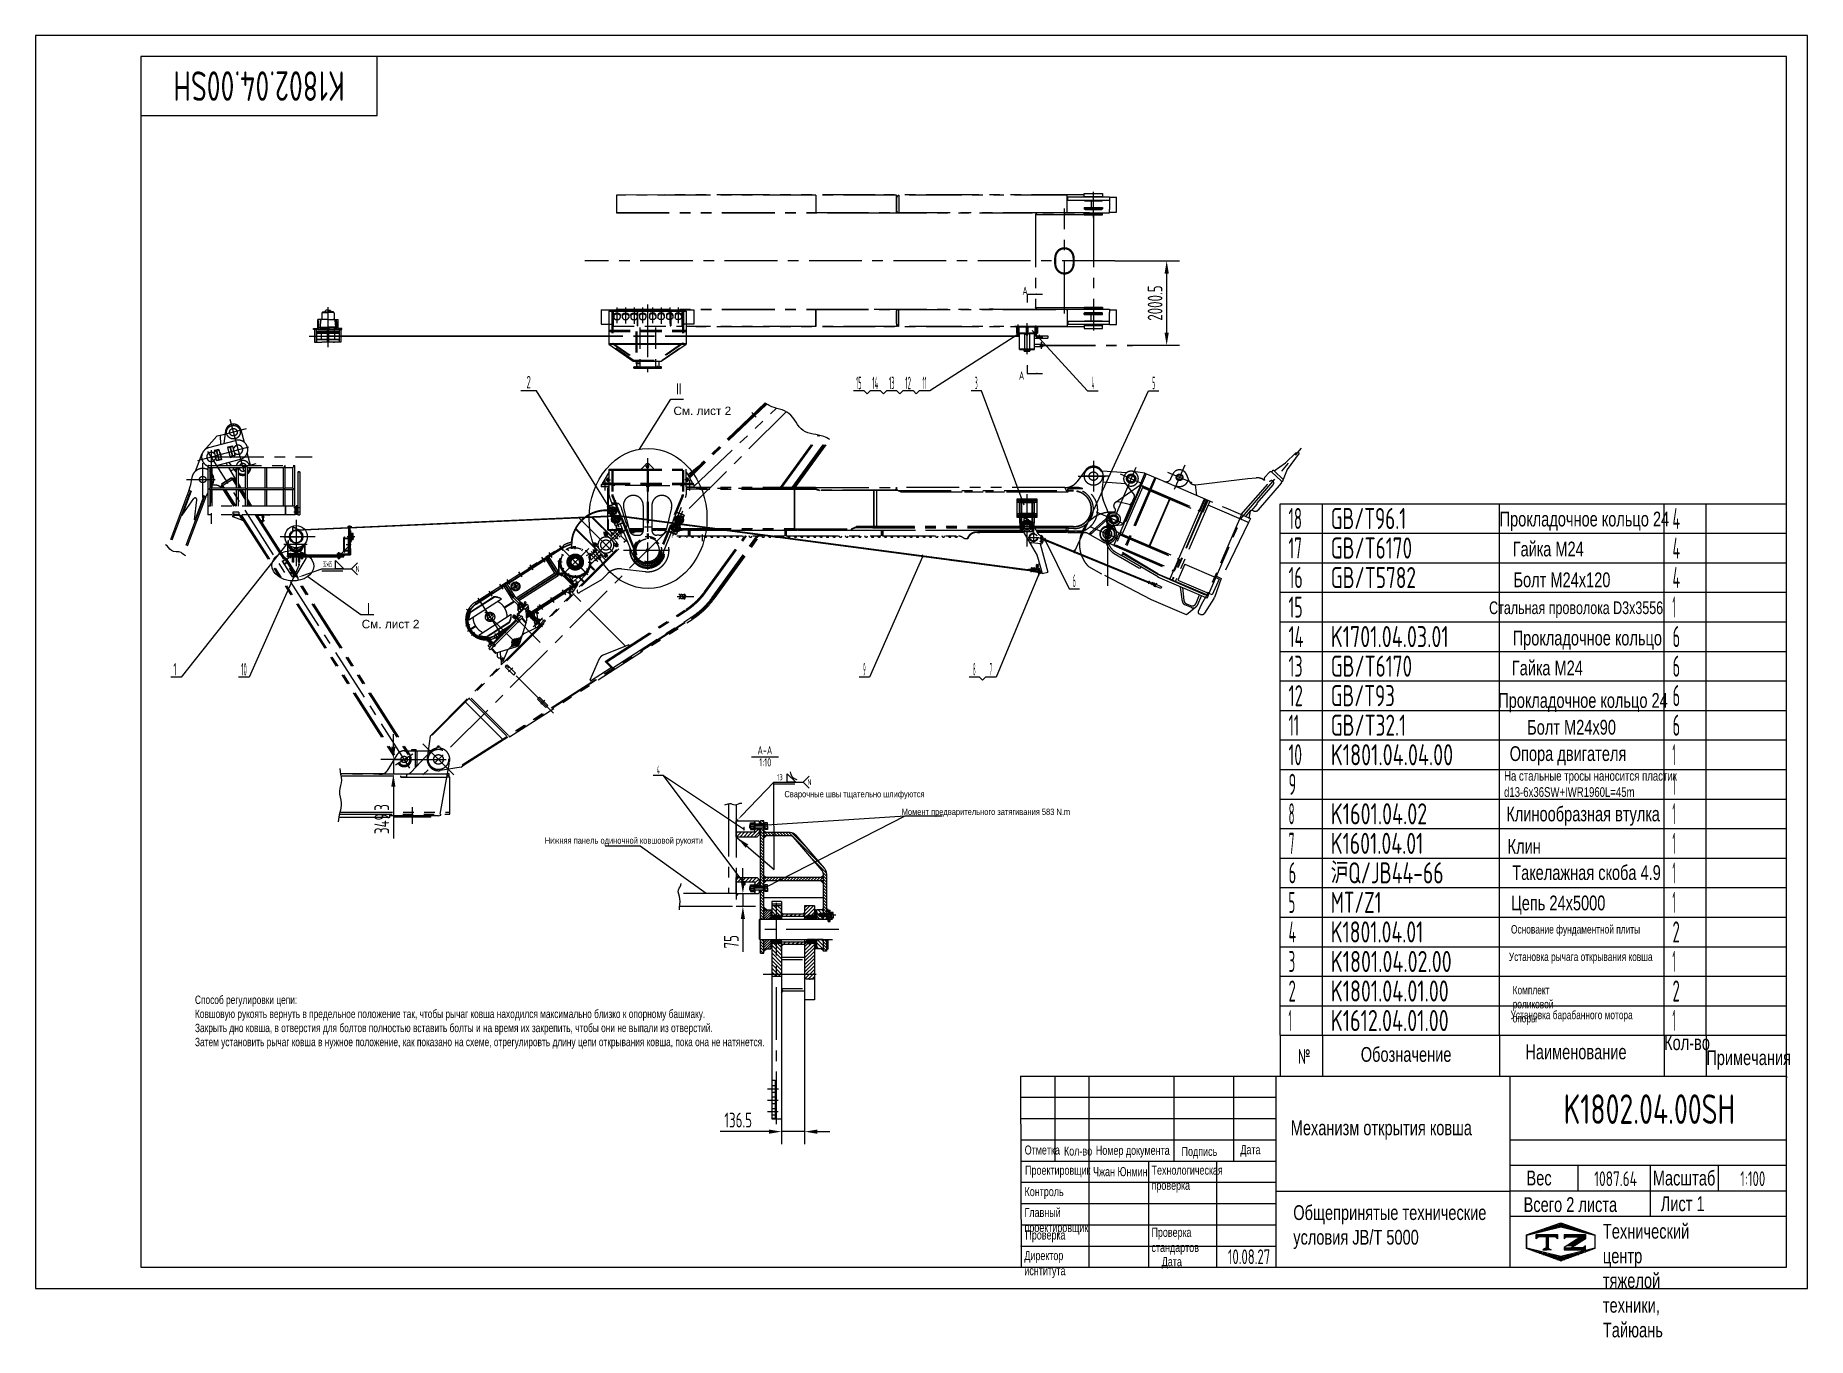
# Model space of a CAD drawing. Header units: millimetres. Extents: x 1289 to 43289, y -37 to 30828.
import ezdxf
from ezdxf.enums import TextEntityAlignment as Align

# ---------------------------------------------------------------- set-up
doc = ezdxf.new("R2010")
doc.units = ezdxf.units.MM
doc.header["$LTSCALE"] = 1000
for name, pattern in [('F', [0.75, 0.5, -0.25]), ('G', [2, 1.25, -0.25, 0.25, -0.25]), ('K', [2.5, 1.25, -0.25, 0.25, -0.25, 0.25, -0.25])]:
    doc.linetypes.add(name, pattern=pattern)
for name, color, linetype in [('01', 7, 'Continuous'), ('02', 1, 'Continuous'), ('02C', 3, 'Continuous'), ('04', 2, 'F'), ('05', 4, 'G'), ('07', 6, 'K'), ('08', 1, 'Continuous'), ('10', 1, 'Continuous'), ('11', 3, 'Continuous'), ('13', 3, 'Continuous'), ('THICK', 7, 'Continuous')]:
    doc.layers.add(name, color=color, linetype=linetype)
doc.styles.get("Standard").update_dxf_attribs({"font": 'isocp', "width": 0.707, "bigfont": 'intecad.shx'})
doc.dimstyles.new('INTE', dxfattribs={"dimscale": 100, "dimtxt": 3.5, "dimasz": 3, "dimexe": 3, "dimexo": 0, "dimgap": 1, "dimtad": 1, "dimdec": 1, "dimdsep": 46, "dimtxsty": 'Standard', "dimcen": 0, "dimclrd": 1, "dimclre": 1, "dimclrt": 3, "dimadec": 0, "dimazin": 0, "dimtfac": 1, "dimtdec": 1, "dimtmove": 0, "dimatfit": 0, "dimfxl": 1, "dimarcsym": 0})
pattern_1 = [(0, (23950.739, 17768.273), (0, 2.794), [2.032, -0.762]), (90, (23950.739, 17768.273), (-2.794, 2e-16), [2.032, -0.762])]
pattern_2 = [(45, (6965.587, 17268.482), (-11.22532, 11.22532), [])]
pattern_3 = [(45, (10603.123, 3928.387), (-17.96051, 17.96051), [])]
pattern_4 = [(135, (11095.123, 3928.387), (-17.96051, -17.96051), [])]
pattern_5 = [(45, (27418.927, 3928.387), (17.96051, -17.96051), [])]
pattern_6 = [(45, (-57735.11, -15948.885), (-42.426407, 42.426407), [])]
pattern_7 = [(135, (954.96, 3747.78), (-35.35534, -35.35534), [])]

msp = doc.modelspace()

# ---------------------------------------------------------------- texts
at = {"layer": '01', "attachment_point": 1}
for s, insert, char_height in [('{\\fArial|b0|i0|c204|p34;\\W1;\\C3;См. лист 2}', (16410, 22030), 200), ('{\\fArial|b0|i0|c204|p34;\\C3;Прокладочное кольцо 24}', (35990, 19540), 350), ('{\\fArial|b0|i0|c204|p34;\\C3;Гайка М24}', (36300, 18830), 350), ('{\\fArial|b0|i0|c204|p34;\\C3;Болт М24х120}', (36320, 18100), 350), ('{\\fArial|b0|i0|c204|p34;\\C3;Стальная проволока \\fArial|b0|i0|c0|p34;D3x3556}', (35741.73, 17411.93), 300), ('{\\fArial|b0|i0|c204|p34;\\W1;\\C3;См. лист 2}', (9021.29, 16975.42), 200), ('{\\fArial|b0|i0|c204|p34;\\C3;Прокладочное кольцо}', (36300, 16720), 350), ('{\\fArial|b0|i0|c204|p34;\\C3;Прокладочное кольцо 24}', (35957.4, 15240.8), 350), ('{\\fArial|b0|i0|c204|p34;\\C3;Болт М24х90}', (36643.3, 14604.69), 350), ('{\\fArial|b0|i0|c204|p34;\\C3;Опора двигателя}', (36230, 13980), 350), ('{\\fArial|b0|i0|c204|p34;\\C3;На стальные тросы наносится пластик\\P\\fArial|b0|i0|c0|p34;d13-6x36SW+IWR1960L=45m}', (36096.02, 13392.82), 230), ('{\\fArial|b0|i0|c204|p34;\\C3;Сварочные швы тщательно шлифуются}', (19040, 12920), 150), ('{\\fArial|b0|i0|c204|p34;\\C3;Момент предварительного затягивания 583 \\fArial|b0|i0|c0|p34;N.m}', (21820, 12500), 150), ('{\\fArial|b0|i0|c204|p34;\\C3;Клинообразная втулка}', (36150, 12550), 350), ('{\\fArial|b0|i0|c204|p34;\\C3;Нижняя панель одиночной ковшовой рукояти}', (13360, 11820), 150), ('{\\fArial|b0|i0|c204|p34;\\C3;Клин}', (36180, 11780), 350), ('{\\fArial|b0|i0|c204|p34;\\C3;Такелажная скоба 4.9}', (36290, 11160), 350), ('{\\fArial|b0|i0|c204|p34;\\C3;Цепь 24х5000}', (36260, 10440), 350), ('{\\fArial|b0|i0|c204|p34;\\C3;Основание фундаментной плиты}', (36260, 9740), 200), ('{\\fArial|b0|i0|c204|p34;\\C3;Установка рычага открывания ковша}', (36210, 9090), 200), ('{\\fArial|b0|i0|c204|p34;\\C3;Способ регулировки цепи:\\PКовшовую рукоять вернуть в предельное положение так, чтобы рычаг ковша находился максимально близко к опорному башмаку.\\PЗакрыть дно ковша, в отверстия для болтов полностью вставить болты и на время их закрепить, чтобы они не выпали из отверстий.\\PЗатем установить рычаг ковша в нужное положение, как показано на схеме, отрегулировть длину цепи открывания ковша, пока она не натянется.}', (5070, 8070), 200), ('{\\fArial|b0|i0|c204|p34;\\C3;Установка барабанного мотора}', (36250, 7710), 200), ('{\\Fisocp,intecad|c204;№}', (31210, 6800), 350), ('{\\fArial|b0|i0|c204|p34;Обозначение}', (32700, 6850), 350), ('{\\fArial|b0|i0|c204|p34;Наименование}', (36600, 6910), 350), ('{\\fArial|b0|i0|c204|p34;Кол-во}', (39889.16, 7128.15), 350), ('{\\fArial|b0|i0|c204|p34;Примечания}', (40889.16, 6772.18), 350), ('{\\fArial|b0|i0|c204|p34;\\C3;Механизм открытия ковша}', (31040, 5110), 350), ('{\\fArial|b0|i0|c204|p34;Отметка}', (24734.98, 4516.66), 214.8418), ('{\\fArial|b0|i0|c204|p34;Кол-во}', (25666.68, 4491.95), 214.8418), ('{\\fArial|b0|i0|c204|p34;Номер документа}', (26421.37, 4508.48), 214.8418), ('{\\fArial|b0|i0|c204|p34;Подпись}', (28453.54, 4483.71), 214.8418), ('{\\fArial|b0|i0|c204|p34;Дата}', (29846.97, 4524.9), 214.8418), ('{\\fArial|b0|i0|c204|p34;Проектировщик}', (24744.43, 4036.77), 214.8418), ('{\\fArial|b0|i0|c204|p34;\\C3;Чжан Юнмин}', (26355.44, 4003.76), 214.8418), ('{\\fArial|b0|i0|c204|p34;Технологическая\\Pпроверка}', (27741.45, 4038.38), 214.8418), ('{\\fArial|b0|i0|c204|p34;Вес}', (36626.9, 3921.24), 350.9083), ('{\\fArial|b0|i0|c204|p34;Контроль}', (24732.09, 3530.71), 214.8418), ('{\\fArial|b0|i0|c204|p34;Главный\\Pпроектировщик}', (24730.19, 3036.22), 214.8418), ('{\\fArial|b0|i0|c204|p34;Общепринятые технические\\Pусловия \\fArial|b0|i0|c0|p34;JB/T 5000}', (31100, 3100), 350), ('{\\fArial|b0|i0|c204|p34;Всего 2 листа}', (36560, 3290), 350), ('{\\fArial|b0|i0|c204|p34;Лист 1}', (39810, 3310), 350), ('{\\fArial|b0|i0|c204|p34;Проверка\\Pстандартов}', (27739.39, 2565.73), 214.8418), ('{\\fArial|b0|i0|c204|p34;Проверка}', (24751.19, 2501.9), 214.8418), ('{\\fArial|b0|i0|c204|p34;Директор\\Pиснтитута}', (24726.89, 2013.77), 214.8418), ('{\\fArial|b0|i0|c204|p34;Дата}', (27983.48, 1870.17), 214.8418)]:
    msp.add_mtext(s, dxfattribs=dict(at, insert=insert, char_height=char_height))
for s, insert, char_height, width in [('{\\fArial|b0|i0|c204|p34;\\C3;Гайка М24}', (36280, 16010), 350, 2056.7374), ('{\\fArial|b0|i0|c204|p34;\\C3;Комплект роликовой опоры}', (36300, 8300), 200, 10), ('{\\fArial|b0|i0|c204|p34;Технический центр\\Pтяжелой техники, Тайюань}', (38437.85, 2659.17), 350.9083, 16.4903)]:
    msp.add_mtext(s, dxfattribs=dict(at, insert=insert, char_height=char_height, width=width))
at = {"layer": '02', "width": 0.605172}
for height, p, p2 in [(8, (24995.69, 19803.75), (25000.49, 19803.75)), (80, (14862.78, 19606.77), (14910.78, 19606.77)), (8, (8597.63, 18922.07), (8602.43, 18922.07)), (8, (8711.07, 19203.07), (8715.87, 19203.07)), (8, (8820.59, 18975.2), (8825.39, 18975.2)), (8, (24639.4, 19191.75), (24644.2, 19191.75)), (80, (25194.26, 18825.41), (25242.26, 18825.41)), (80, (7255.97, 18775.06), (7303.97, 18775.06)), (8, (8564.61, 18569.59), (8569.41, 18569.59)), (8, (8656.59, 18611.07), (8661.39, 18611.07)), (8, (8731.95, 18510.49), (8736.75, 18510.49)), (80, (22288.01, 18430.22), (22336.01, 18430.22)), (80, (25889.7, 18548.17), (25937.7, 18548.17)), (80, (7511.69, 18241.33), (7559.69, 18241.33)), (80, (25049.25, 18021.77), (25097.25, 18021.77)), (80, (18056.62, 11974.33), (18104.62, 11974.33)), (80, (18078.91, 10673.45), (18126.91, 10673.45))]:
    msp.add_text('●', height=height, dxfattribs=at).set_placement(p, p2, align=Align.FIT)
at = {"layer": '05', "insert": (39620.3, 3919.58), "char_height": 351.0488, "attachment_point": 1}
msp.add_mtext('{\\fArial|b0|i0|c204|p34;\\C0;Масштаб}', dxfattribs=at)
at = {"layer": '11'}
for s, height, rotation, width, p, p2 in [('K1802.04.00SH', 700, 180, 0.694307, (8619.49, 29978.15), (4558.84, 29978.15)), ('10', 296.985, 0.353749, 0.423198, (6166.53, 15655.35), (6298.59, 15656.16))]:
    msp.add_text(s, height=height, rotation=rotation, dxfattribs=dict(at, width=width)).set_placement(p, p2, align=Align.FIT)
at = {"layer": '11', "width": 0.707}
for s, p in [('A', (24680.23, 24617.51)), ('A', (24598.21, 22609.43)), ('A-A', (18402.26, 13727.83)), ('1:10', (18444.85, 13440.59))]:
    msp.add_text(s, height=196, dxfattribs=at).set_placement(p, align=Align.BOTTOM_LEFT)
at = {"layer": '11'}
for s, height, width, p, p2 in [('2', 296.98, 0.562593, (12928.62, 22462.76), (13030.55, 22462.76)), ('15', 296.985, 0.406555, (20737.49, 22442.76), (20869.27, 22442.76)), ('14', 296.985, 0.409855, (21122.81, 22442.76), (21262.79, 22442.76)), ('13', 296.985, 0.406555, (21516.33, 22442.76), (21648.11, 22442.76)), ('12', 296.985, 0.407643, (21904.45, 22442.76), (22038.84, 22442.76)), ('11', 296.985, 0.388157, (22312.07, 22442.76), (22410.06, 22442.76)), ('3', 296.98, 0.351791, (23556.47, 22442.76), (23618.26, 22442.76)), ('4', 296.98, 0.290051, (26322.71, 22442.76), (26378.7, 22442.76)), ('5', 296.98, 0.406005, (27758.2, 22442.76), (27829.51, 22442.76)), ('18', 500, 0.606, (30989.16, 19128.15), (31307.31, 19128.15)), ('GB/T96.1', 500, 0.693525, (31989.16, 19128.15), (33776.2, 19128.15)), ('4', 500, 0.543846, (40089.16, 19128.15), (40265.91, 19128.15)), ('17', 500, 0.606, (30989.16, 18428.15), (31307.31, 18428.15)), ('GB/T6170', 500, 0.694489, (31989.16, 18428.15), (33916.64, 18428.15)), ('4', 500, 0.543846, (40089.16, 18428.15), (40265.91, 18428.15)), ('16', 500, 0.610556, (30989.16, 17728.15), (31324.85, 17728.15)), ('GB/T5782', 500, 0.695048, (31989.16, 17728.15), (34008.3, 17728.15)), ('4', 500, 0.543846, (40089.16, 17728.15), (40265.91, 17728.15)), ('6', 296.98, 0.400463, (25875.17, 17751.45), (25946.48, 17751.45)), ('15', 500, 0.609833, (30989.16, 17028.15), (31321.96, 17028.15)), ('1', 500, 0.404, (40089.16, 17028.15), (40159.86, 17028.15)), ('14', 500, 0.614783, (30989.16, 16328.15), (31342.66, 16328.15)), ('K1701.04.03.01', 500, 0.693834, (31989.16, 16328.15), (34783.58, 16328.15)), ('6', 500, 0.600695, (40089.16, 16328.15), (40269.25, 16328.15)), ('13', 500, 0.609833, (30989.16, 15628.15), (31321.96, 15628.15)), ('GB/T6170', 500, 0.694489, (31989.16, 15628.15), (33916.64, 15628.15)), ('6', 500, 0.600695, (40089.16, 15628.15), (40269.25, 15628.15)), ('1', 296.98, 0.713771, (4558, 15655.35), (4632.19, 15655.35)), ('9', 296.98, 0.303306, (20906.52, 15655.35), (20962.51, 15655.35)), ('8', 296.98, 0.342788, (23513.63, 15655.35), (23569.62, 15655.35)), ('7', 296.98, 0.342788, (23903.05, 15655.35), (23959.04, 15655.35)), ('12', 500, 0.611465, (30989.16, 14928.15), (31328.54, 14928.15)), ('GB/T93', 500, 0.691199, (31989.16, 14928.15), (33508.04, 14928.15)), ('6', 500, 0.600695, (40089.16, 14928.15), (40269.25, 14928.15)), ('11', 500, 0.582235, (30989.16, 14228.15), (31236.61, 14228.15)), ('GB/T32.1', 500, 0.693516, (31989.16, 14228.15), (33774.97, 14228.15)), ('6', 500, 0.600695, (40089.16, 14228.15), (40269.25, 14228.15)), ('10', 500, 0.606076, (30989.16, 13528.15), (31307.59, 13528.15)), ('K1801.04.04.00', 500, 0.694308, (31989.16, 13528.15), (34889.91, 13528.15)), ('1', 500, 0.404, (40089.16, 13528.15), (40159.86, 13528.15)), ('4', 197.99, 0.543846, (16017.04, 13323.13), (16087.03, 13323.13)), ('9', 500, 0.579528, (30989.16, 12828.15), (31169.28, 12828.15)), ('1', 500, 0.404, (40089.16, 12828.15), (40159.86, 12828.15)), ('8', 500, 0.514182, (30989.16, 12128.15), (31130.56, 12128.15)), ('K1601.04.02', 500, 0.690968, (31989.16, 12128.15), (34274.56, 12128.15)), ('1', 500, 0.404, (40089.16, 12128.15), (40159.86, 12128.15)), ('7', 500, 0.514182, (30989.16, 11428.15), (31130.56, 11428.15)), ('K1601.04.01', 500, 0.690312, (31989.16, 11428.15), (34182.63, 11428.15)), ('1', 500, 0.404, (40089.16, 11428.15), (40159.86, 11428.15)), ('6', 500, 0.600695, (30989.16, 10728.15), (31169.25, 10728.15)), ('沪Q/JB44-66', 500, 0.693416, (31989.16, 10728.15), (34662.53, 10728.15)), ('1', 500, 0.404, (40089.16, 10728.15), (40159.86, 10728.15)), ('5', 500, 0.527686, (30989.16, 10028.15), (31145.21, 10028.15)), ('MT/Z1', 500, 0.677127, (31989.16, 10028.15), (33191.06, 10028.15)), ('1', 500, 0.404, (40089.16, 10028.15), (40159.86, 10028.15)), ('4', 500, 0.543846, (30989.16, 9328.15), (31165.91, 9328.15)), ('K1801.04.01', 500, 0.690312, (31989.16, 9328.15), (34182.63, 9328.15)), ('2', 500, 0.562593, (40089.16, 9328.15), (40260.77, 9328.15)), ('3', 500, 0.527686, (30989.16, 8628.15), (31145.21, 8628.15)), ('K1801.04.02.00', 500, 0.694154, (31989.16, 8628.15), (34854.56, 8628.15)), ('1', 500, 0.404, (40089.16, 8628.15), (40159.86, 8628.15)), ('2', 500, 0.562593, (30989.16, 7928.15), (31160.77, 7928.15)), ('K1801.04.01.00', 500, 0.693836, (31989.16, 7928.15), (34783.86, 7928.15)), ('2', 500, 0.562593, (40089.16, 7928.15), (40260.77, 7928.15)), ('1', 500, 0.404, (30989.16, 7228.15), (31059.86, 7228.15)), ('K1612.04.01.00', 500, 0.693836, (31989.16, 7228.15), (34783.86, 7228.15)), ('1', 500, 0.404, (40089.16, 7228.15), (40159.86, 7228.15)), ('K1802.04.00SH', 700, 0.694307, (37508.84, 5028.15), (41569.49, 5028.15)), ('1087.64', 350, 0.682047, (38231.89, 3553.15), (39246.44, 3553.15)), ('1:100', 350, 0.665425, (41692.13, 3553.15), (42286.2, 3553.15)), ('10.08.27', 351.049, 0.642055, (29549.61, 1703.38), (30552.61, 1703.38))]:
    msp.add_text(s, height=height, dxfattribs=dict(at, width=width)).set_placement(p, p2, align=Align.FIT)
at = {"layer": '11', "width": 0.707}
msp.add_text('3X45%%d', height=14, dxfattribs=at).set_placement((8690.36, 18667.21), align=Align.BOTTOM_CENTER)
at = {"layer": '11', "char_height": 296.98, "attachment_point": 7}
for s, insert in [('Ⅱ', (16422.8, 22294.96)), ('Ⅰ', (9068.21, 17085.53))]:
    msp.add_mtext(s, dxfattribs=dict(at, insert=insert))
at = {"layer": '13'}
for s, width, p, p2 in [('32*65', 0.438015, (8109.66, 18228.1), (8317.62, 18228.1)), ('N', 1.010989, (8877.62, 18112.1), (8969.62, 18112.1))]:
    msp.add_text(s, height=140, dxfattribs=dict(at, width=width)).set_placement(p, p2, align=Align.FIT)

# ---------------------------------------------------------------- blocks, each defined once
blk = doc.blocks.new('A$C203106B6')
for p, q in [((8, 102), (0, 89)), ((0, 89), (0, 83)), ((26, 38), (0, 83)), ((3992, 102), (8, 102)), ((26, 38), (114, 0)), ((52, 27), (4036, 27)), ((114, 0), (4051, 0)), ((4051, 0), (3992, 102))]:
    blk.add_line(p, q)
blk = doc.blocks.new('A$C18BE4517')
for p, q in [((0, 51), (8, 64)), ((0, 45), (0, 51)), ((0, 45), (11, 26)), ((8, 64), (1900, 64)), ((87, 0), (11, 26)), ((1882, 0), (87, 0)), ((1908, 45), (1882, 0)), ((1908, 51), (1900, 64)), ((1908, 51), (1908, 45))]:
    blk.add_line(p, q)
blk = doc.blocks.new('*U1')
at = {"layer": '01'}
for p, q in [((0, 30), (-28, 15)), ((-28, 15), (-28, 0)), ((-28, -15), (-28, 0)), ((28, 15), (0, 30)), ((28, 0), (28, 15)), ((28, 0), (28, -15)), ((0, -30), (-28, -15)), ((28, -15), (0, -30))]:
    blk.add_line(p, q, dxfattribs=at)
at = {"layer": '05'}
for p, q in [((-29, 0), (30, 0)), ((0, 32), (0, -32))]:
    blk.add_line(p, q, dxfattribs=at)
blk = doc.blocks.new('*U5', base_point=(4490, -72))
at = {"layer": '01'}
blk.add_circle((4490, -72), 4, dxfattribs=at)
at = {"layer": '02'}
blk.add_arc((4490, -72), 5, 260, 170, dxfattribs=at)
blk = doc.blocks.new('RTYRTRY')
at = {"layer": '01', "color": 7, "linetype": 'Continuous'}
for p, q in [((25246, 14348), (25204, 14348)), ((25225, 14368), (25225, 14327)), ((25225, 14327), (25225, 14326)), ((25238, 14333), (27895, 13235)), ((25240, 14327), (25343, 14285)), ((25250, 14346), (27901, 13250)), ((25343, 14285), (25351, 14304)), ((27781, 13322), (27759, 13269)), ((27759, 13269), (27772, 13263)), ((27794, 13316), (27772, 13263)), ((27781, 13322), (27794, 13316)), ((27851, 13293), (27828, 13239)), ((27828, 13239), (27842, 13233)), ((27864, 13287), (27842, 13233)), ((27851, 13293), (27864, 13287)), ((27891, 13214), (27941, 13192)), ((27899, 13216), (27927, 13204)), ((27905, 13208), (27904, 13205)), ((27904, 13205), (27922, 13197)), ((27924, 13251), (27908, 13212)), ((27953, 13271), (27918, 13183)), ((27938, 13190), (27922, 13197)), ((27924, 13251), (27925, 13254)), ((28077, 13188), (27924, 13251)), ((27925, 13254), (27927, 13257)), ((27925, 13254), (27961, 13240)), ((27927, 13257), (27945, 13250)), ((28060, 13149), (27927, 13204)), ((27934, 13251), (27944, 13247)), ((27939, 13193), (27938, 13190)), ((27941, 13192), (27944, 13197)), ((27954, 13243), (27944, 13247)), ((27963, 13242), (27945, 13250)), ((27960, 13237), (27963, 13242))]:
    blk.add_line(p, q, dxfattribs=at)
blk.add_circle((25225, 14348), 19.4, dxfattribs=at)
for centre, radius, start, end in [((25225, 14348), 25.5, 355.8447, 306.0706), ((27899, 13242), 29.4, 173.3212, 253.8397), ((27899, 13242), 26, 175.4839, 270), ((27899, 13242), 29.4, 26.4295, 141.7618), ((27900, 13242), 26.4, 21.8035, 139.0561), ((27880, 13250), 20.9, 315.083, 0)]:
    blk.add_arc(centre, radius, start, end, dxfattribs=at)
blk = doc.blocks.new('A$C2FA12FED')
at = {"layer": '04', "color": 2, "linetype": 'F'}
for p, q in [((0, 12), (369, 12)), ((0, 0), (0, 12)), ((369, 0), (369, 12)), ((0, 0), (369, 0))]:
    blk.add_line(p, q, dxfattribs=at)
blk = doc.blocks.new('*D11')
at = {"layer": '08', "color": 1, "lineweight": -2}
for p, q in [((9772, 13967), (9772, 14267)), ((9924, 13667), (9472, 13667)), ((9772, 13667), (9772, 13318)), ((11051, 13318), (9472, 13318)), ((9772, 13018), (9772, 11789))]:
    blk.add_line(p, q, dxfattribs=at)
at = {"layer": '08', "color": 1}
for points in [[(9722, 13967), (9822, 13967), (9772, 13667)], [(9722, 13018), (9822, 13018), (9772, 13318)]]:
    blk.add_solid(points, dxfattribs=at)
at = {"layer": 'DEFPOINTS', "color": 0}
for p in [(9924, 13667), (9772, 13318), (11051, 13318)]:
    blk.add_point(p, dxfattribs=at)
at = {"layer": '08', "color": 3, "insert": (9497, 12253), "char_height": 350, "attachment_point": 5, "rotation": 90}
blk.add_mtext('349.3', dxfattribs=at)
blk = doc.blocks.new('*U13')
at = {"layer": '01'}
for p, q in [((0, 17), (-15, 8)), ((-15, 8), (-15, 0)), ((-15, -8), (-15, 0)), ((15, 8), (0, 17)), ((15, 0), (15, 8)), ((15, 0), (15, -8)), ((0, -17), (-15, -8)), ((15, -8), (0, -17))]:
    blk.add_line(p, q, dxfattribs=at)
at = {"layer": '05'}
for p, q in [((-17, 0), (16, 0)), ((0, -19), (0, 18))]:
    blk.add_line(p, q, dxfattribs=at)
blk = doc.blocks.new('*U12')
at = {"layer": '01'}
for p, q in [((0, 19), (-17, 9)), ((-17, 9), (-17, 0)), ((-17, -9), (-17, 0)), ((17, 9), (0, 19)), ((17, 0), (17, 9)), ((17, 0), (17, -9)), ((0, -19), (-17, -9)), ((17, -9), (0, -19))]:
    blk.add_line(p, q, dxfattribs=at)
at = {"layer": '05'}
for p, q in [((-19, 0), (18, 0)), ((0, -21), (0, 20))]:
    blk.add_line(p, q, dxfattribs=at)
blk = doc.blocks.new('TY')
at = {"layer": '01', "ltscale": 1.6}
for p, q in [((188, 464), (0, 0)), ((364, 393), (188, 464)), ((176, -71), (0, 0)), ((364, 393), (176, -71))]:
    blk.add_line(p, q, dxfattribs=at)
for centre, radius in [((167, 88), 102), ((167, 88), 46), ((167, 88), 36), ((247, 285), 102), ((247, 285), 46), ((247, 285), 36)]:
    blk.add_circle(centre, radius, dxfattribs=at)
at = {"layer": '04', "ltscale": 1.6}
for p, q in [((360, 383), (184, 455)), ((180, -62), (4, 9))]:
    blk.add_line(p, q, dxfattribs=at)
for centre in [(167, 88), (247, 285)]:
    blk.add_circle(centre, 77.9, dxfattribs=at)
at = {"layer": '05', "color": 4, "linetype": 'G', "ltscale": 1.6}
for p, q in [((327, 483), (91, -100)), ((281, 41), (45, 137)), ((361, 239), (125, 334))]:
    blk.add_line(p, q, dxfattribs=at)
blk = doc.blocks.new('*U6')
at = {"layer": '01'}
for p, q in [((0, 19), (-17, 9)), ((-17, 9), (-17, 0)), ((-17, -9), (-17, 0)), ((17, 9), (0, 19)), ((17, 0), (17, 9)), ((17, 0), (17, -9)), ((0, -19), (-17, -9)), ((17, -9), (0, -19))]:
    blk.add_line(p, q, dxfattribs=at)
at = {"layer": '05'}
for p, q in [((-19, 0), (18, 0)), ((0, -21), (0, 20))]:
    blk.add_line(p, q, dxfattribs=at)
blk = doc.blocks.new('*U15', base_point=(5359, -2))
at = {"layer": '01'}
for p, q in [((5359, -1), (5391, -1)), ((5359, -3), (5391, -3)), ((5388, -1), (5388, -4)), ((5391, -1), (5391, -3)), ((5391, -1), (5392, -2)), ((5391, -3), (5392, -2))]:
    blk.add_line(p, q, dxfattribs=at)
at = {"layer": '02'}
for p, q in [((5359, -1), (5388, -1)), ((5359, -4), (5388, -4))]:
    blk.add_line(p, q, dxfattribs=at)
at = {"layer": '05'}
blk.add_line((5356, -2), (5395, -2), dxfattribs=at)
blk = doc.blocks.new('*U16')
at = {"layer": '01'}
for p, q in [((-21, 0), (-21, 20)), ((-21, 20), (0, 20)), ((-21, 12), (0, 12)), ((0, 20), (0, 0)), ((0, -20), (0, 0)), ((-21, 0), (-21, -20)), ((-21, -12), (0, -12)), ((-21, -20), (0, -20))]:
    blk.add_line(p, q, dxfattribs=at)
at = {"layer": '05'}
blk.add_line((-23, 0), (1, 0), dxfattribs=at)
blk = doc.blocks.new('*U17')
at = {"layer": '01'}
for p, q in [((-15, 20), (0, 20)), ((-15, 0), (-15, 20)), ((0, 12), (-15, 12)), ((-15, 0), (-15, -20)), ((0, 20), (0, 0)), ((0, 12), (120, 12)), ((0, -20), (0, 0)), ((66, 12), (66, 0)), ((66, -12), (66, 0)), ((120, 12), (120, 0)), ((120, -12), (120, 0)), ((0, -12), (-15, -12)), ((-15, -20), (0, -20)), ((0, -12), (120, -12))]:
    blk.add_line(p, q, dxfattribs=at)
at = {"layer": '02'}
for p, q in [((120, 10), (66, 10)), ((120, -10), (66, -10))]:
    blk.add_line(p, q, dxfattribs=at)
at = {"layer": '05'}
blk.add_line((-18, 0), (124, 0), dxfattribs=at)
blk = doc.blocks.new('*U18')
at = {"layer": '10'}
h = blk.add_hatch(dxfattribs=at)
h.set_pattern_fill('U', color=256, angle=45, style=0, pattern_type=0)
h.set_pattern_definition([(45, (0, 0), (-0.707107, 0.707107), [])])
h.paths.add_polyline_path([(-36, 0), (-13, 0), (-13, 5), (-36, 5)])
h.paths.add_polyline_path([(36, 5), (13, 5), (13, 0), (36, 0)])
at = {"layer": '01'}
for p, q in [((-36, 5), (-36, 0)), ((0, 5), (-36, 5)), ((-36, 0), (0, 0)), ((-13, 5), (-13, 0)), ((0, 5), (36, 5)), ((36, 0), (0, 0)), ((13, 5), (13, 0)), ((36, 5), (36, 0))]:
    blk.add_line(p, q, dxfattribs=at)
at = {"layer": '05'}
blk.add_line((0, 7), (0, -2), dxfattribs=at)
blk = doc.blocks.new('*D20')
at = {"layer": '08', "color": 1, "lineweight": -2}
for p, q in [((26873, 25484), (28400, 25484)), ((28100, 23783), (28100, 25184)), ((27441, 23483), (28400, 23483))]:
    blk.add_line(p, q, dxfattribs=at)
at = {"layer": '08', "color": 1}
for points in [[(28050, 25184), (28150, 25184), (28100, 25484)], [(28050, 23783), (28150, 23783), (28100, 23483)]]:
    blk.add_solid(points, dxfattribs=at)
at = {"layer": 'DEFPOINTS', "color": 0}
for p in [(26873, 25484), (28100, 25484), (27441, 23483)]:
    blk.add_point(p, dxfattribs=at)
at = {"layer": '08', "color": 3, "insert": (27825, 24484), "char_height": 350, "attachment_point": 5, "rotation": 90}
blk.add_mtext('2000.5', dxfattribs=at)
blk = doc.blocks.new('*D26')
at = {"layer": '08', "color": 1, "lineweight": -2}
for p, q in [((19518, 7971), (19518, 4544)), ((18972, 5148), (18972, 4544)), ((18672, 4844), (17518, 4844)), ((19518, 4844), (18972, 4844)), ((19818, 4844), (20118, 4844))]:
    blk.add_line(p, q, dxfattribs=at)
at = {"layer": '08', "color": 1}
for points in [[(18672, 4894), (18672, 4794), (18972, 4844)], [(19818, 4894), (19818, 4794), (19518, 4844)]]:
    blk.add_solid(points, dxfattribs=at)
at = {"layer": 'DEFPOINTS', "color": 0}
for p in [(19518, 7971), (18972, 5148), (18972, 4844)]:
    blk.add_point(p, dxfattribs=at)
at = {"layer": '08', "color": 3, "insert": (17945, 5119), "char_height": 350, "attachment_point": 5}
blk.add_mtext('136.5', dxfattribs=at)
blk = doc.blocks.new('ERTETR')
at = {"layer": '01'}
for p, q in [((2404, 2051), (2404, 2039)), ((2430, 2051), (2404, 2051)), ((2404, 2027), (2404, 2039)), ((2430, 2027), (2404, 2027)), ((2488, 2051), (2434, 2051)), ((2488, 2027), (2434, 2027)), ((2485, 2051), (2485, 2039)), ((2485, 2027), (2485, 2039)), ((2509, 2059), (2494, 2059)), ((2494, 2059), (2494, 2039)), ((2494, 2051), (2509, 2051)), ((2494, 2020), (2494, 2039)), ((2494, 2027), (2509, 2027)), ((2509, 2020), (2494, 2020)), ((2509, 2039), (2509, 2059)), ((2509, 2039), (2509, 2020))]:
    blk.add_line(p, q, dxfattribs=at)
at = {"layer": '02'}
for p, q in [((2404, 2049), (2409, 2049)), ((2404, 2030), (2409, 2030)), ((2434, 2049), (2485, 2049)), ((2434, 2030), (2485, 2030))]:
    blk.add_line(p, q, dxfattribs=at)
at = {"layer": '05'}
blk.add_line((2512, 2039), (2401, 2039), dxfattribs=at)
blk = doc.blocks.new('*U23')
at = {"layer": '01'}
for p, q in [((-21, 0), (-21, 20)), ((-21, 20), (0, 20)), ((-21, 12), (0, 12)), ((0, 20), (0, 0)), ((0, -20), (0, 0)), ((-21, 0), (-21, -20)), ((-21, -12), (0, -12)), ((-21, -20), (0, -20))]:
    blk.add_line(p, q, dxfattribs=at)
at = {"layer": '05'}
blk.add_line((-23, 0), (1, 0), dxfattribs=at)
blk = doc.blocks.new('*U22')
at = {"layer": '01'}
for p, q in [((-18, 6), (-18, 0)), ((0, 6), (-18, 6)), ((-18, 0), (0, 0)), ((0, 0), (-3, 6)), ((0, 6), (3, 0)), ((0, 6), (18, 6)), ((18, 0), (0, 0)), ((18, 6), (18, 0))]:
    blk.add_line(p, q, dxfattribs=at)
at = {"layer": '05'}
blk.add_line((0, 8), (0, -2), dxfattribs=at)
blk = doc.blocks.new('ERTET')
at = {"layer": '01', "color": 7, "linetype": 'Continuous'}
for p, q in [((2488, 1553), (2483, 1545)), ((2488, 1537), (2483, 1545)), ((2488, 1537), (2488, 1553)), ((2538, 1553), (2488, 1553)), ((2538, 1537), (2488, 1537)), ((2499, 1535), (2499, 1555))]:
    blk.add_line(p, q, dxfattribs=at)
at = {"layer": '01'}
blk.add_line((2538, 1555), (2538, 1535), dxfattribs=at)
at = {"layer": '02', "color": 1, "linetype": 'Continuous'}
for p, q in [((2538, 1555), (2499, 1555)), ((2538, 1535), (2499, 1535))]:
    blk.add_line(p, q, dxfattribs=at)
at = {"layer": '05'}
blk.add_line((2541, 1545), (2480, 1545), dxfattribs=at)
blk = doc.blocks.new('etyetet')
at = {"layer": '01'}
for p, q in [((2518, 1566), (2506, 1566)), ((2506, 1566), (2506, 1549)), ((2506, 1559), (2518, 1559)), ((2506, 1532), (2506, 1549)), ((2506, 1539), (2518, 1539)), ((2518, 1532), (2506, 1532)), ((2518, 1549), (2518, 1566)), ((2518, 1549), (2518, 1532))]:
    blk.add_line(p, q, dxfattribs=at)
at = {"layer": '05'}
blk.add_line((2521, 1549), (2501, 1549), dxfattribs=at)
blk = doc.blocks.new('*U21')
at = {"layer": '01'}
for p, q in [((-15, 5), (-15, 0)), ((0, 5), (-15, 5)), ((-15, 0), (0, 0)), ((0, 0), (-3, 5)), ((0, 5), (3, 0)), ((0, 5), (15, 5)), ((15, 0), (0, 0)), ((15, 5), (15, 0))]:
    blk.add_line(p, q, dxfattribs=at)
at = {"layer": '05'}
blk.add_line((0, 7), (0, -2), dxfattribs=at)
blk = doc.blocks.new('*U24', base_point=(17082, 8590))
at = {"layer": '01'}
blk.add_lwpolyline([(18259, 9686), (18459, 9486), (18259, 9486)], close=True, dxfattribs=at)
at = {"layer": '02'}
for points in [[(17178, 8692), (17939, 9486), (18639, 9486)], [(18780, 9628), (18639, 9486), (18780, 9345)]]:
    blk.add_lwpolyline(points, dxfattribs=at)
blk.add_lwpolyline([(17082, 8590, 0, 32, 0), (17178, 8692, 32, 32, 0)], format="xyseb", dxfattribs=at)
at = {"layer": '04'}
blk.add_line((17939, 9444), (18639, 9444), dxfattribs=at)
at = {"layer": '13', "width": 0.707}
blk.add_text('13', height=140, dxfattribs=at).set_placement((18019, 9532))
at = {"layer": '13', "width": 1.010989}
blk.add_text('N', height=140, dxfattribs=at).set_placement((18739, 9416), (18831, 9416), align=Align.FIT)
blk = doc.blocks.new('*D25')
at = {"layer": '08', "color": 1, "lineweight": -2}
for p, q in [((18056, 10786), (18056, 11086)), ((17896, 10486), (18356, 10486)), ((17896, 10186), (18356, 10186)), ((18056, 10486), (18056, 10186)), ((18056, 9886), (18056, 9104))]:
    blk.add_line(p, q, dxfattribs=at)
at = {"layer": '08', "color": 1}
for points in [[(18006, 10786), (18106, 10786), (18056, 10486)], [(18006, 9886), (18106, 9886), (18056, 10186)]]:
    blk.add_solid(points, dxfattribs=at)
at = {"layer": 'DEFPOINTS', "color": 0}
for p in [(17896, 10486), (17896, 10186), (18056, 10186)]:
    blk.add_point(p, dxfattribs=at)
at = {"layer": '08', "color": 3, "insert": (17781, 9345), "char_height": 350, "attachment_point": 5, "rotation": 90}
blk.add_mtext('75', dxfattribs=at)
blk = doc.blocks.new('*U39', base_point=(251.96, 168.31))
at = {"layer": '01'}
for p, q in [((251.96, 168.31), (251.96, 182.31)), ((195.96, 168.31), (251.96, 168.31))]:
    blk.add_line(p, q, dxfattribs=at)
blk = doc.blocks.new('*U40')
at = {"layer": '04'}
blk.add_blockref('*U39', (0, 0), dxfattribs=at)
blk = doc.blocks.new('*U41')
at = {"layer": '01'}
for points in [[(415, 292), (25, 292)], [(25, 292), (25, 5)], [(415, 5), (415, 292)], [(25, 5), (415, 5)]]:
    blk.add_lwpolyline(points, dxfattribs=at)
at = {"layer": '02'}
for points in [[(420, 297), (0, 297)], [(0, 297), (0, 0)], [(420, 0), (420, 297)], [(0, 0), (420, 0)]]:
    blk.add_lwpolyline(points, dxfattribs=at)
blk = doc.blocks.new('*U44')
at = {"layer": '01'}
for p, q in [((0, -700), (0, 0)), ((12000, -700), (12000, 0))]:
    blk.add_line(p, q, dxfattribs=at)
at = {"layer": '02'}
for p, q in [((0, 0), (1000, 0)), ((1000, -700), (1000, 0)), ((1000, 0), (5200, 0)), ((5200, -700), (5200, 0)), ((5200, 0), (9100, 0)), ((9100, -700), (9100, 0)), ((9100, 0), (10100, 0)), ((10100, -700), (10100, 0)), ((10100, 0), (12000, 0))]:
    blk.add_line(p, q, dxfattribs=at)
blk = doc.blocks.new('*U45')
at = {"layer": '01'}
for p, q in [((0, -700), (0, 0)), ((12000, -700), (12000, 0))]:
    blk.add_line(p, q, dxfattribs=at)
at = {"layer": '02'}
for p, q in [((0, 0), (1000, 0)), ((1000, -700), (1000, 0)), ((1000, 0), (5200, 0)), ((5200, -700), (5200, 0)), ((5200, 0), (9100, 0)), ((9100, -700), (9100, 0)), ((9100, 0), (10100, 0)), ((10100, -700), (10100, 0)), ((10100, 0), (12000, 0))]:
    blk.add_line(p, q, dxfattribs=at)
blk = doc.blocks.new('*U46')
at = {"layer": '01'}
for p, q in [((0, -700), (0, 0)), ((12000, -700), (12000, 0))]:
    blk.add_line(p, q, dxfattribs=at)
at = {"layer": '02'}
for p, q in [((0, 0), (1000, 0)), ((1000, -700), (1000, 0)), ((1000, 0), (5200, 0)), ((5200, -700), (5200, 0)), ((5200, 0), (9100, 0)), ((9100, -700), (9100, 0)), ((9100, 0), (10100, 0)), ((10100, -700), (10100, 0)), ((10100, 0), (12000, 0))]:
    blk.add_line(p, q, dxfattribs=at)
blk = doc.blocks.new('*U47')
at = {"layer": '01'}
for p, q in [((0, -700), (0, 0)), ((12000, -700), (12000, 0))]:
    blk.add_line(p, q, dxfattribs=at)
at = {"layer": '02'}
for p, q in [((0, 0), (1000, 0)), ((1000, -700), (1000, 0)), ((1000, 0), (5200, 0)), ((5200, -700), (5200, 0)), ((5200, 0), (9100, 0)), ((9100, -700), (9100, 0)), ((9100, 0), (10100, 0)), ((10100, -700), (10100, 0)), ((10100, 0), (12000, 0))]:
    blk.add_line(p, q, dxfattribs=at)
blk = doc.blocks.new('*U48')
at = {"layer": '01'}
for p, q in [((0, -700), (0, 0)), ((12000, -700), (12000, 0))]:
    blk.add_line(p, q, dxfattribs=at)
at = {"layer": '02'}
for p, q in [((0, 0), (1000, 0)), ((1000, -700), (1000, 0)), ((1000, 0), (5200, 0)), ((5200, -700), (5200, 0)), ((5200, 0), (9100, 0)), ((9100, -700), (9100, 0)), ((9100, 0), (10100, 0)), ((10100, -700), (10100, 0)), ((10100, 0), (12000, 0))]:
    blk.add_line(p, q, dxfattribs=at)
blk = doc.blocks.new('*U49')
at = {"layer": '01'}
for p, q in [((0, -700), (0, 0)), ((12000, -700), (12000, 0))]:
    blk.add_line(p, q, dxfattribs=at)
at = {"layer": '02'}
for p, q in [((0, 0), (1000, 0)), ((1000, -700), (1000, 0)), ((1000, 0), (5200, 0)), ((5200, -700), (5200, 0)), ((5200, 0), (9100, 0)), ((9100, -700), (9100, 0)), ((9100, 0), (10100, 0)), ((10100, -700), (10100, 0)), ((10100, 0), (12000, 0))]:
    blk.add_line(p, q, dxfattribs=at)
blk = doc.blocks.new('*U50')
at = {"layer": '01'}
for p, q in [((0, -700), (0, 0)), ((12000, -700), (12000, 0))]:
    blk.add_line(p, q, dxfattribs=at)
at = {"layer": '02'}
for p, q in [((0, 0), (1000, 0)), ((1000, -700), (1000, 0)), ((1000, 0), (5200, 0)), ((5200, -700), (5200, 0)), ((5200, 0), (9100, 0)), ((9100, -700), (9100, 0)), ((9100, 0), (10100, 0)), ((10100, -700), (10100, 0)), ((10100, 0), (12000, 0))]:
    blk.add_line(p, q, dxfattribs=at)
blk = doc.blocks.new('*U51')
at = {"layer": '01'}
for p, q in [((0, -700), (0, 0)), ((12000, -700), (12000, 0))]:
    blk.add_line(p, q, dxfattribs=at)
at = {"layer": '02'}
for p, q in [((0, 0), (1000, 0)), ((1000, -700), (1000, 0)), ((1000, 0), (5200, 0)), ((5200, -700), (5200, 0)), ((5200, 0), (9100, 0)), ((9100, -700), (9100, 0)), ((9100, 0), (10100, 0)), ((10100, -700), (10100, 0)), ((10100, 0), (12000, 0))]:
    blk.add_line(p, q, dxfattribs=at)
blk = doc.blocks.new('*U52')
at = {"layer": '01'}
for p, q in [((0, -700), (0, 0)), ((12000, -700), (12000, 0))]:
    blk.add_line(p, q, dxfattribs=at)
at = {"layer": '02'}
for p, q in [((0, 0), (1000, 0)), ((1000, -700), (1000, 0)), ((1000, 0), (5200, 0)), ((5200, -700), (5200, 0)), ((5200, 0), (9100, 0)), ((9100, -700), (9100, 0)), ((9100, 0), (10100, 0)), ((10100, -700), (10100, 0)), ((10100, 0), (12000, 0))]:
    blk.add_line(p, q, dxfattribs=at)
blk = doc.blocks.new('*U53')
at = {"layer": '01'}
for p, q in [((0, -700), (0, 0)), ((12000, -700), (12000, 0))]:
    blk.add_line(p, q, dxfattribs=at)
at = {"layer": '02'}
for p, q in [((0, 0), (1000, 0)), ((1000, -700), (1000, 0)), ((1000, 0), (5200, 0)), ((5200, -700), (5200, 0)), ((5200, 0), (9100, 0)), ((9100, -700), (9100, 0)), ((9100, 0), (10100, 0)), ((10100, -700), (10100, 0)), ((10100, 0), (12000, 0))]:
    blk.add_line(p, q, dxfattribs=at)
blk = doc.blocks.new('*U54')
at = {"layer": '01'}
for p, q in [((0, -700), (0, 0)), ((12000, -700), (12000, 0))]:
    blk.add_line(p, q, dxfattribs=at)
at = {"layer": '02'}
for p, q in [((0, 0), (1000, 0)), ((1000, -700), (1000, 0)), ((1000, 0), (5200, 0)), ((5200, -700), (5200, 0)), ((5200, 0), (9100, 0)), ((9100, -700), (9100, 0)), ((9100, 0), (10100, 0)), ((10100, -700), (10100, 0)), ((10100, 0), (12000, 0))]:
    blk.add_line(p, q, dxfattribs=at)
blk = doc.blocks.new('*U55')
at = {"layer": '01'}
for p, q in [((0, -700), (0, 0)), ((12000, -700), (12000, 0))]:
    blk.add_line(p, q, dxfattribs=at)
at = {"layer": '02'}
for p, q in [((0, 0), (1000, 0)), ((1000, -700), (1000, 0)), ((1000, 0), (5200, 0)), ((5200, -700), (5200, 0)), ((5200, 0), (9100, 0)), ((9100, -700), (9100, 0)), ((9100, 0), (10100, 0)), ((10100, -700), (10100, 0)), ((10100, 0), (12000, 0))]:
    blk.add_line(p, q, dxfattribs=at)
blk = doc.blocks.new('*U56')
at = {"layer": '01'}
for p, q in [((0, -700), (0, 0)), ((12000, -700), (12000, 0))]:
    blk.add_line(p, q, dxfattribs=at)
at = {"layer": '02'}
for p, q in [((0, 0), (1000, 0)), ((1000, -700), (1000, 0)), ((1000, 0), (5200, 0)), ((5200, -700), (5200, 0)), ((5200, 0), (9100, 0)), ((9100, -700), (9100, 0)), ((9100, 0), (10100, 0)), ((10100, -700), (10100, 0)), ((10100, 0), (12000, 0))]:
    blk.add_line(p, q, dxfattribs=at)
blk = doc.blocks.new('*U57')
at = {"layer": '01'}
for p, q in [((0, -700), (0, 0)), ((12000, -700), (12000, 0))]:
    blk.add_line(p, q, dxfattribs=at)
at = {"layer": '02'}
for p, q in [((0, 0), (1000, 0)), ((1000, -700), (1000, 0)), ((1000, 0), (5200, 0)), ((5200, -700), (5200, 0)), ((5200, 0), (9100, 0)), ((9100, -700), (9100, 0)), ((9100, 0), (10100, 0)), ((10100, -700), (10100, 0)), ((10100, 0), (12000, 0))]:
    blk.add_line(p, q, dxfattribs=at)
blk = doc.blocks.new('*U58')
at = {"layer": '01'}
for p, q in [((0, -700), (0, 0)), ((12000, -700), (12000, 0))]:
    blk.add_line(p, q, dxfattribs=at)
at = {"layer": '02'}
for p, q in [((0, 0), (1000, 0)), ((1000, -700), (1000, 0)), ((1000, 0), (5200, 0)), ((5200, -700), (5200, 0)), ((5200, 0), (9100, 0)), ((9100, -700), (9100, 0)), ((9100, 0), (10100, 0)), ((10100, -700), (10100, 0)), ((10100, 0), (12000, 0))]:
    blk.add_line(p, q, dxfattribs=at)
blk = doc.blocks.new('*U59')
at = {"layer": '01'}
for p, q in [((0, -700), (0, 0)), ((12000, -700), (12000, 0))]:
    blk.add_line(p, q, dxfattribs=at)
at = {"layer": '02'}
for p, q in [((0, 0), (1000, 0)), ((1000, -700), (1000, 0)), ((1000, 0), (5200, 0)), ((5200, -700), (5200, 0)), ((5200, 0), (9100, 0)), ((9100, -700), (9100, 0)), ((9100, 0), (10100, 0)), ((10100, -700), (10100, 0)), ((10100, 0), (12000, 0))]:
    blk.add_line(p, q, dxfattribs=at)
blk = doc.blocks.new('*U60')
at = {"layer": '01'}
for p, q in [((0, -700), (0, 0)), ((12000, -700), (12000, 0))]:
    blk.add_line(p, q, dxfattribs=at)
at = {"layer": '02'}
for p, q in [((0, 0), (1000, 0)), ((1000, -700), (1000, 0)), ((1000, 0), (5200, 0)), ((5200, -700), (5200, 0)), ((5200, 0), (9100, 0)), ((9100, -700), (9100, 0)), ((9100, 0), (10100, 0)), ((10100, -700), (10100, 0)), ((10100, 0), (12000, 0))]:
    blk.add_line(p, q, dxfattribs=at)
blk = doc.blocks.new('*U61')
at = {"layer": '01'}
for p, q in [((0, -700), (0, 0)), ((0, 0), (1000, 0)), ((1000, 0), (5200, 0)), ((5200, 0), (9100, 0)), ((9100, 0), (10100, 0)), ((10100, 0), (12000, 0)), ((12000, -700), (12000, 0))]:
    blk.add_line(p, q, dxfattribs=at)
at = {"layer": '02'}
for p, q in [((1000, -700), (1000, 0)), ((5200, -700), (5200, 0)), ((9100, -700), (9100, 0)), ((10100, -700), (10100, 0))]:
    blk.add_line(p, q, dxfattribs=at)
blk = doc.blocks.new('*X65')
at = {"color": 0}
for p, q in [((127.06, 7.8), (132.06, 7.8)), ((127.06, 7.5), (132.06, 7.5)), ((127.06, 7.2), (127.32, 7.2)), ((127.84, 5.4), (129.64, 5.4)), ((128.3, 5.7), (130.1, 5.7)), ((128.77, 6), (130.57, 6)), ((129.23, 6.3), (131.04, 6.3)), ((129.7, 6.6), (131.51, 6.6)), ((130.16, 6.9), (131.98, 6.9)), ((130.62, 7.2), (132.06, 7.2))]:
    blk.add_line(p, q, dxfattribs=at)
blk = doc.blocks.new('*X66')
at = {"color": 0}
for p, q in [((127.06, 4.8), (132.06, 4.8)), ((127.06, 4.5), (132.06, 4.5)), ((131.84, 5.1), (132.06, 5.1))]:
    blk.add_line(p, q, dxfattribs=at)
blk = doc.blocks.new('*X64')
at = {"color": 0}
for p, q in [((122.34, 4.5), (123.72, 4.5)), ((122.82, 4.8), (123.24, 4.8))]:
    blk.add_line(p, q, dxfattribs=at)
blk = doc.blocks.new('*X63')
at = {"color": 0}
for p, q in [((120.53, 7.8), (125.53, 7.8)), ((120.53, 7.5), (125.53, 7.5)), ((120.53, 7.2), (120.79, 7.2)), ((125.27, 7.2), (125.53, 7.2))]:
    blk.add_line(p, q, dxfattribs=at)
blk = doc.blocks.new('*X62')
at = {"color": 0}
for p, q in [((119.8, 8.4), (120.72, 8.4)), ((120.66, 8.7), (121.92, 8.7)), ((121.52, 9), (123.12, 9)), ((122.38, 9.3), (124.32, 9.3)), ((123.24, 9.6), (125.52, 9.6)), ((124.1, 9.9), (128.52, 9.9)), ((124.97, 10.2), (127.67, 10.2)), ((125.83, 10.5), (126.82, 10.5)), ((127.02, 9.6), (129.37, 9.6)), ((128.22, 9.3), (130.22, 9.3)), ((129.42, 9), (131.07, 9)), ((130.62, 8.7), (131.92, 8.7)), ((131.82, 8.4), (132.77, 8.4)), ((118.22, 7.8), (118.32, 7.8)), ((118.22, 7.5), (118.27, 7.5)), ((118.22, 7.2), (118.27, 7.2)), ((118.22, 6.9), (118.27, 6.9)), ((118.22, 6.6), (118.27, 6.6)), ((118.22, 6.3), (118.27, 6.3)), ((118.22, 6), (118.27, 6)), ((118.22, 5.7), (118.27, 5.7)), ((118.22, 5.4), (118.27, 5.4)), ((118.22, 5.1), (118.27, 5.1)), ((118.22, 4.8), (118.27, 4.8)), ((118.79, 4.5), (119.42, 4.5)), ((118.94, 8.1), (119.52, 8.1)), ((119.61, 4.2), (120.62, 4.2)), ((131.92, 4.2), (132.95, 4.2)), ((133.02, 8.1), (133.62, 8.1)), ((133.12, 4.5), (133.76, 4.5)), ((134.22, 7.8), (134.32, 7.8)), ((134.27, 7.5), (134.32, 7.5)), ((134.27, 7.2), (134.32, 7.2)), ((134.27, 6.9), (134.32, 6.9)), ((134.27, 6.6), (134.32, 6.6)), ((134.27, 6.3), (134.32, 6.3)), ((134.27, 6), (134.32, 6)), ((134.27, 5.7), (134.32, 5.7)), ((134.27, 5.4), (134.32, 5.4)), ((134.27, 5.1), (134.32, 5.1)), ((134.27, 4.8), (134.32, 4.8)), ((120.43, 3.9), (121.82, 3.9)), ((121.26, 3.6), (123.02, 3.6)), ((122.08, 3.3), (124.22, 3.3)), ((122.91, 3), (125.42, 3)), ((123.73, 2.7), (128.89, 2.7)), ((124.55, 2.4), (128.07, 2.4)), ((125.38, 2.1), (127.26, 2.1)), ((126.2, 1.8), (126.45, 1.8)), ((127.12, 3), (129.7, 3)), ((128.32, 3.3), (130.51, 3.3)), ((129.52, 3.6), (131.32, 3.6)), ((130.72, 3.9), (132.14, 3.9))]:
    blk.add_line(p, q, dxfattribs=at)

# ---------------------------------------------------------------- dimensions: what is measured, and where the dimension line sits
at = {"layer": '08'}
for base, p1, p2, angle, picture, middle in [((28100, 25483.78), (27440.73, 23483.28), (26873.23, 25483.78), 90, '*D20', (27824.97, 24483.53)), ((9771.53, 13317.57), (9924.34, 13666.87), (11051.12, 13317.57), 270, '*D11', (9496.53, 12253.21))]:
    dim = msp.add_linear_dim(base=base, p1=p1, p2=p2, angle=angle, dimstyle='INTE', dxfattribs=at)
    dim.commit()
    dim.dimension.update_dxf_attribs({"geometry": picture, "text_midpoint": middle})
dim = msp.add_linear_dim(base=(18055.92, 10186.28), p1=(17896.02, 10486.28), p2=(17896.02, 10186.28), angle=90, text='75', dimstyle='INTE', dxfattribs=at)
dim.commit()
dim.dimension.update_dxf_attribs({"geometry": '*D25', "text_midpoint": (17780.92, 9345.06)})
dim = msp.add_linear_dim(base=(18972.02, 4844.18), p1=(19518.02, 7971.15), p2=(18972.02, 5148.31), text='136.5', dimstyle='INTE', dxfattribs=at)
dim.commit()
dim.dimension.update_dxf_attribs({"geometry": '*D26', "text_midpoint": (17945.22, 5119.18)})

# ---------------------------------------------------------------- hatches: boundary and pattern name
for points in [[(7286.54, 18498.14), (7296.54, 18498.14), (7296.54, 18508.14)], [(7360.54, 18508.14), (7370.54, 18498.14), (7360.54, 18498.14)], [(7576.54, 18508.14), (7566.54, 18498.14), (7576.54, 18498.14)], [(7640.54, 18508.14), (7650.54, 18498.14), (7640.54, 18498.14)]]:
    msp.add_hatch(color=256).paths.add_polyline_path(points)
at = {"layer": '01'}
for points in [[(24540.09, 23917.78), (24525.09, 23917.78), (24540.09, 23902.78)], [(25038.09, 23917.78), (25053.09, 23917.78), (25038.09, 23902.78)], [(7140.1, 18511.49), (7201.4, 18415.37), (7228.38, 18432.58)], [(7481.06, 18036.33), (7454.08, 18019.12), (7515.37, 17923)], [(17896.02, 12266.28), (17896.02, 12214.28), (17948.02, 12214.28)], [(17896.02, 11782.28), (17896.02, 11834.28), (17948.02, 11834.28)], [(17896.02, 10918.28), (17896.02, 10866.28), (17948.02, 10866.28)], [(17896.02, 10434.28), (17896.02, 10486.28), (17948.02, 10486.28)], [(18972.02, 10038.28), (18972.02, 9998.28), (19012.02, 9998.28)], [(19518.02, 10038.28), (19518.02, 9998.28), (19478.02, 9998.28)], [(18972.02, 9238.28), (18972.02, 9278.28), (19012.02, 9278.28)]]:
    msp.add_hatch(color=256, dxfattribs=at).paths.add_polyline_path(points)
h = msp.add_hatch(color=256, dxfattribs=at)
h.paths.add_polyline_path([(19012.02, 8178.28), (18972.02, 8218.28), (18972.02, 8178.28)])
h.paths.add_polyline_path([(18972.02, 8178.28), (18972.02, 8138.28), (19012.02, 8178.28)])
at = {"layer": '02'}
h = msp.add_hatch(dxfattribs=at)
h.set_pattern_fill('_USER', color=256, scale=20, angle=45, style=0, pattern_type=0)
h.set_pattern_definition([(45, (1130, 8801.384), (-14.142136, 14.142136), [])])
edge = h.paths.add_edge_path()
edge.add_spline(control_points=[(15048.5, 19746.64), (15040.89, 19746.78), (15031.99, 19746.81), (15021.49, 19746.74)], knot_values=[122.29084337, 122.29084337, 122.29084337, 122.29084337, 135.66033, 135.66033, 135.66033, 135.66033], degree=3, periodic=0)
edge.add_line((15021.49, 19746.74), (15044.83, 19689.07))
edge.add_line((15044.83, 19689.07), (15068, 19698.44))
edge.add_line((15068, 19698.44), (15048.5, 19746.64))
h.paths.add_polyline_path([(15068, 19698.44), (15044.83, 19689.07), (15124.39, 19492.43), (15147.57, 19501.81)])
edge = h.paths.add_edge_path()
edge.add_line((15224.08, 19312.71), (15200.91, 19303.33))
edge.add_line((15200.91, 19303.33), (15273.65, 19123.56))
edge.add_spline(control_points=[(15273.65, 19123.56), (15280.36, 19132.79), (15285.74, 19141.52), (15289.99, 19149.83)], knot_values=[878.12940928, 878.12940928, 878.12940928, 878.12940928, 900.093363, 900.093363, 900.093363, 900.093363], degree=3, periodic=0)
edge.add_line((15289.99, 19149.83), (15224.08, 19312.71))
at = {"layer": '02', "linetype": 'Continuous'}
h = msp.add_hatch(dxfattribs=at)
h.set_pattern_fill('ANGLE', color=1, scale=0.4, style=0)
h.set_pattern_definition(pattern_1)
h.paths.add_polyline_path([(24789.09, 19345.75), (24789.09, 19335.75, -0.01787427), (24799.09, 19335.39), (24799.09, 19335.75)])
h = msp.add_hatch(dxfattribs=at)
h.set_pattern_fill('ANGLE', color=1, scale=0.4, style=0)
h.set_pattern_definition(pattern_1)
h.paths.add_polyline_path([(24814.09, 19335.75), (24799.09, 19335.75), (24799.09, 19335.39, -0.05107524), (24827.19, 19330.46), (24814.09, 19345.75)])
at = {"layer": '02'}
h = msp.add_hatch(dxfattribs=at)
h.set_pattern_fill('ANSI31', color=256, scale=2, style=0)
h.set_pattern_definition([(45, (6965.587, 17268.482), (-4.490128, 4.490128), [])])
h.paths.add_polyline_path([(8616.49, 18946.82), (8603.99, 18946.82), (8603.99, 18926.07), (8600.03, 18926.07), (8600.03, 18910.07), (8616.49, 18910.07)])
h.paths.add_polyline_path([(8603.99, 18599.07), (8603.99, 18578.32), (8616.49, 18578.32), (8616.49, 18615.07), (8608.49, 18615.07), (8600.03, 18606.61), (8600.03, 18599.07)])
h.paths.add_polyline_path([(8596.49, 18921.52), (8604.07, 18921.52), (8604.07, 18931.37), (8596.49, 18931.37)], flags=9)
h = msp.add_hatch(color=256, dxfattribs=at)
h.paths.add_polyline_path([(8607.99, 18910.07), (8600.03, 18910.07), (8607.99, 18900.07)])
h.paths.add_polyline_path([(8616.49, 18920.07), (8616.49, 18910.07), (8626.49, 18910.07)])
h.paths.add_polyline_path([(8709.99, 18918.07), (8701.99, 18910.07), (8709.99, 18910.07)])
h.paths.add_polyline_path([(8709.99, 18900.07), (8701.99, 18900.07), (8709.99, 18892.07)])
h = msp.add_hatch(dxfattribs=at)
h.set_pattern_fill('ANSI31', color=256, scale=5, style=0)
h.set_pattern_definition(pattern_2)
h.paths.add_polyline_path([(8744.49, 19198.37), (8744.49, 19196.37), (8751.49, 19196.37), (8751.49, 19207.07), (8713.47, 19207.07), (8713.47, 19198.37)])
h.paths.add_polyline_path([(8713.47, 18976.7), (8754.99, 18976.7), (8754.99, 19093.07), (8751.49, 19093.07), (8751.49, 19180.37), (8744.49, 19180.37), (8744.49, 19178.37), (8713.47, 19178.37)])
h.paths.add_polyline_path([(8709.93, 19202.52), (8717.51, 19202.52), (8717.51, 19212.37), (8709.93, 19212.37)], flags=9)
h = msp.add_hatch(dxfattribs=at)
h.set_pattern_fill('ANSI31', color=256, scale=5, style=0)
h.set_pattern_definition(pattern_2)
h.paths.add_polyline_path([(8754.99, 18916.93), (8709.99, 18916.93), (8709.99, 18895.95, -0.08185926), (8754.99, 18902.21)])
h.paths.add_polyline_path([(8754.99, 18884.81), (8754.99, 18902.21, 0.08185926), (8709.99, 18895.95), (8709.99, 18867.32), (8713.39, 18867.32), (8713.39, 18852.97), (8742.39, 18852.97), (8742.39, 18852.67), (8745.39, 18852.67), (8746.09, 18851.47), (8749.09, 18851.47), (8754.99, 18851.47)])
h.paths.add_polyline_path([(8754.99, 18851.47), (8746.09, 18851.47), (8745.39, 18850.27), (8742.39, 18850.27), (8742.39, 18849.97), (8713.39, 18849.97), (8713.39, 18841.77), (8716.39, 18838.77), (8754.99, 18838.77)])
h = msp.add_hatch(color=256, dxfattribs=at)
h.paths.add_polyline_path([(8754.99, 19040.57), (8754.99, 19021.57), (8773.99, 19021.57)])
h.paths.add_polyline_path([(8773.99, 18871.57), (8754.99, 18871.57), (8754.99, 18852.57)])
h = msp.add_hatch(dxfattribs=at)
h.set_pattern_fill('ANSI31', color=256, scale=5, angle=90, style=0)
h.set_pattern_definition([(135, (6965.587, 17267.982), (-11.22532, -11.22532), [])])
h.paths.add_polyline_path([(8822.99, 19021.57), (8754.99, 19021.57), (8754.99, 18976.7), (8820.49, 18976.7), (8822.99, 18979.2)])
h.paths.add_polyline_path([(8822.99, 18913.93), (8820.49, 18916.43), (8754.99, 18916.43), (8754.99, 18901.71, -0.12877841), (8822.99, 18882.07)])
h.paths.add_polyline_path([(8754.99, 18901.71), (8754.99, 18871.57), (8822.99, 18871.57), (8822.99, 18882.07, 0.12877841)])
h.paths.add_polyline_path([(8819.45, 18974.66), (8827.03, 18974.66), (8827.03, 18984.5), (8819.45, 18984.5)], flags=9)
for points in [[(7271.54, 18754.57), (7265.54, 18748.57), (7271.54, 18748.57)], [(7665.54, 18754.57), (7665.54, 18748.57), (7671.54, 18748.57)], [(8449.99, 18520.57), (8443.99, 18520.57), (8449.99, 18514.57)], [(8709.99, 18556.57), (8693.99, 18540.57), (8709.99, 18540.57)]]:
    msp.add_hatch(color=256, dxfattribs=at).paths.add_polyline_path(points)
h = msp.add_hatch(color=256, dxfattribs=at)
h.paths.add_polyline_path([(7271.54, 18546.57), (7271.54, 18540.57), (7277.54, 18540.57)])
h.paths.add_polyline_path([(7271.54, 18526.57), (7265.54, 18526.57), (7271.54, 18520.57)])
h.paths.add_polyline_path([(7296.54, 18520.57), (7290.54, 18520.57), (7296.54, 18514.57)])
h.paths.add_polyline_path([(7366.54, 18520.57), (7360.54, 18520.57), (7360.54, 18514.57)])
h = msp.add_hatch(color=256, dxfattribs=at)
h.paths.add_polyline_path([(7464.91, 18804.21), (7461.03, 18797.51, 0.01258756), (7468.54, 18797.32), (7468.54, 18804.17, -0.00638894)])
h.paths.add_polyline_path([(7468.54, 18797.32, 0.01258756), (7476.05, 18797.51), (7472.18, 18804.21, -0.00638894), (7468.54, 18804.17)])
h = msp.add_hatch(color=256, dxfattribs=at)
h.paths.add_polyline_path([(7576.54, 18520.57), (7570.54, 18520.57), (7576.54, 18514.57)])
h.paths.add_polyline_path([(7646.54, 18520.57), (7640.54, 18520.57), (7640.54, 18514.57)])
h.paths.add_polyline_path([(7665.54, 18546.57), (7659.54, 18540.57), (7665.54, 18540.57)])
h.paths.add_polyline_path([(7671.54, 18526.57), (7665.54, 18526.57), (7665.54, 18520.57)])
h = msp.add_hatch(color=256, dxfattribs=at)
h.paths.add_polyline_path([(8709.99, 18633.07), (8701.99, 18625.07), (8709.99, 18625.07)])
h.paths.add_polyline_path([(8709.99, 18615.07), (8701.99, 18615.07), (8709.99, 18607.07)])
h.paths.add_polyline_path([(8607.99, 18625.07), (8600.03, 18615.07), (8607.99, 18615.07)])
h.paths.add_polyline_path([(8626.49, 18615.07), (8616.49, 18615.07), (8616.49, 18605.07)])
h = msp.add_hatch(dxfattribs=at)
h.set_pattern_fill('ANSI31', color=256, scale=5, style=0)
h.set_pattern_definition(pattern_2)
h.paths.add_polyline_path([(8738.99, 18540.57), (8741.99, 18543.57), (8741.99, 18555.28), (8709.99, 18578.33), (8709.99, 18540.57)])
h.paths.add_polyline_path([(8741.99, 18555.28), (8741.99, 18620.29, -0.05742949), (8709.99, 18626.16), (8709.99, 18615.07), (8709.99, 18578.33)])
h.paths.add_polyline_path([(8754.99, 18620.01, -0.02288858), (8741.99, 18620.29), (8741.99, 18555.28), (8748.8, 18550.37), (8754.99, 18556.57)])
h.paths.add_polyline_path([(8741.99, 18672.17), (8713.39, 18672.17), (8713.39, 18657.82), (8709.99, 18657.82), (8709.99, 18626.16, 0.05742949), (8741.99, 18620.29)])
h.paths.add_polyline_path([(8716.39, 18686.37), (8713.39, 18683.37), (8713.39, 18675.17), (8741.99, 18675.17), (8741.99, 18680.37), (8735.99, 18686.37)])
h.paths.add_polyline_path([(8741.99, 18620.29, 0.02288858), (8754.99, 18620.01), (8754.99, 18667.57), (8751.49, 18667.57), (8751.49, 18670.87), (8748.69, 18673.67), (8746.09, 18673.67), (8745.39, 18672.47), (8742.39, 18672.47), (8742.39, 18672.17), (8741.99, 18672.17)])
h = msp.add_hatch(color=256, dxfattribs=at)
h.paths.add_polyline_path([(8747.99, 18520.57), (8741.99, 18520.57), (8741.99, 18514.57)])
h.paths.add_polyline_path([(8754.99, 18545.91), (8748.8, 18550.37), (8741.99, 18543.57), (8741.99, 18540.57), (8754.99, 18540.57)])
h.paths.add_polyline_path([(8754.99, 18556.57), (8748.8, 18550.37), (8754.99, 18545.91)])
at = {"layer": '02', "linetype": 'Continuous'}
h = msp.add_hatch(dxfattribs=at)
h.set_pattern_fill('ANSI31', color=1, scale=8, style=0)
h.set_pattern_definition(pattern_3)
h.paths.add_polyline_path([(18476.02, 12188.68), (18448.02, 12188.68), (18448.02, 12138.28), (18476.02, 12138.28)])
h.paths.add_polyline_path([(18476.02, 12034.28), (18448.02, 12034.28), (18448.02, 11884.68), (18476.02, 11884.68)])
at = {"layer": '02'}
h = msp.add_hatch(dxfattribs=at)
h.set_pattern_fill('_USER', color=256, scale=50, angle=135, style=0, pattern_type=0)
h.set_pattern_definition(pattern_7)
h.paths.add_polyline_path([(18556.02, 12214.28), (18476.02, 12214.28), (18476.02, 12138.28), (18556.02, 12138.28), (18556.02, 12159.28)])
h.paths.add_polyline_path([(18556.02, 12034.28), (18476.02, 12034.28), (18476.02, 10666.28), (18556.02, 10666.28), (18556.02, 10687.28)])
h.paths.add_polyline_path([(18476.02, 9878.28), (18556.02, 9878.28), (18556.02, 10562.28), (18476.02, 10562.28)])
h.paths.add_polyline_path([(18556.02, 9398.28), (18476.02, 9398.28), (18476.02, 9078.28), (18556.02, 9078.28)])
h = msp.add_hatch(dxfattribs=at)
h.set_pattern_fill('_USER', color=256, scale=60, angle=45, style=0, pattern_type=0)
h.set_pattern_definition(pattern_6)
h.paths.add_polyline_path([(17896.02, 11942.28), (17896.02, 11834.28), (18396.02, 11834.28), (18448.02, 11886.28), (18448.02, 12014.28), (18340.02, 12014.28), (18340.02, 11942.28)])
at = {"layer": '02', "linetype": 'Continuous'}
for points in [[(18556.02, 11986.28), (18556.02, 11934.28), (18608.02, 11934.28)], [(18556.02, 11802.28), (18556.02, 11854.28), (18608.02, 11854.28)], [(18556.02, 10918.28), (18556.02, 10866.28), (18608.02, 10866.28)], [(18556.02, 10734.28), (18556.02, 10786.28), (18608.02, 10786.28)], [(19906.02, 10866.28), (19958.02, 10866.28), (19958.02, 10918.28)], [(19906.02, 10786.28), (19958.02, 10786.28), (19958.02, 10734.28)], [(18620.02, 10098.28), (18556.02, 10098.28), (18556.02, 10162.28)], [(19750.02, 10122.28), (19750.02, 10098.28), (19770.02, 10098.28), (19774.02, 10098.28)], [(19922.02, 10098.28), (19958.02, 10134.28), (19958.02, 10098.28)], [(20074.02, 10098.28), (20038.02, 10134.28), (20038.02, 10098.28)], [(18620.02, 9178.28), (18556.02, 9178.28), (18556.02, 9114.28)], [(19750.02, 9154.28), (19750.02, 9178.28), (19770.02, 9178.28), (19774.02, 9178.28)], [(19922.02, 9178.28), (19958.02, 9142.28), (19958.02, 9178.28)], [(20074.02, 9178.28), (20038.02, 9142.28), (20038.02, 9178.28)]]:
    msp.add_hatch(color=1, dxfattribs=at).paths.add_polyline_path(points)
at = {"layer": '02'}
h = msp.add_hatch(dxfattribs=at)
h.set_pattern_fill('_USER', color=256, scale=50, angle=135, style=0, pattern_type=0)
h.set_pattern_definition(pattern_7)
h.paths.add_polyline_path([(19303.71, 11883.14, 0.19567399), (19178.02, 11934.28), (18556.02, 11934.28), (18556.02, 11854.28), (19178.02, 11854.28, -0.24200181), (19259.35, 11812.47), (19927.85, 11033.87, -0.20215476), (19958.02, 10962.28), (19958.02, 10014.28), (20038.02, 10014.28), (20038.02, 10962.28, 0.20215476), (19983.71, 11091.14)])
h.paths.add_polyline_path([(20038.02, 9398.28), (19958.02, 9398.28), (19958.02, 9122.28), (20038.02, 9122.28)])
h = msp.add_hatch(dxfattribs=at)
h.set_pattern_fill('_USER', color=256, scale=60, angle=45, style=0, pattern_type=0)
h.set_pattern_definition(pattern_6)
h.paths.add_polyline_path([(17896.02, 10866.28), (17896.02, 10758.28), (18340.02, 10758.28), (18340.02, 10686.28), (18448.02, 10686.28), (18448.02, 10814.28), (18396.02, 10866.28)])
at = {"layer": '02', "linetype": 'Continuous'}
h = msp.add_hatch(dxfattribs=at)
h.set_pattern_fill('ANSI31', color=1, scale=8, style=0)
h.set_pattern_definition(pattern_3)
h.paths.add_polyline_path([(18448.02, 10666.28), (18476.02, 10666.28), (18476.02, 10815.88), (18448.02, 10815.88)])
h.paths.add_polyline_path([(18448.02, 10511.88), (18476.02, 10511.88), (18476.02, 10562.28), (18448.02, 10562.28)])
at = {"layer": '02'}
h = msp.add_hatch(dxfattribs=at)
h.set_pattern_fill('_USER', color=256, scale=50, angle=45, style=0, pattern_type=0)
h.set_pattern_definition([(45, (954.96, 3747.78), (-35.35534, 35.35534), [])])
h.paths.add_polyline_path([(18556.02, 10866.28), (18556.02, 10786.28), (19958.02, 10786.28), (19958.02, 10866.28)])
h = msp.add_hatch(dxfattribs=at)
h.set_pattern_fill('_USER', color=256, scale=40, angle=45, style=0, pattern_type=0)
h.set_pattern_definition([(45, (-112808.02, -39450.96), (-28.284271, 28.284271), [])])
h.paths.add_polyline_path([(18716.02, 10098.28), (18556.02, 10098.28), (18556.02, 9878.28), (18716.02, 9878.28), (18716.02, 9908.28)])
h.paths.add_polyline_path([(18716.02, 9368.28), (18716.02, 9398.28), (18556.02, 9398.28), (18556.02, 9178.28), (18716.02, 9178.28)])
at = {"layer": '02', "linetype": 'Continuous'}
h = msp.add_hatch(dxfattribs=at)
h.set_pattern_fill('ANSI31', color=1, scale=20, style=0)
h.set_pattern_definition([(135, (27394.927, 3928.387), (44.90128, 44.90128), [])])
h.paths.add_polyline_path([(18740.02, 10198.28), (18972.02, 10198.28), (18972.02, 9928.28), (18896.02, 9928.28), (18896.02, 9964.28, 0.41421356), (18892.02, 9968.28), (18740.02, 9968.28)])
h.paths.add_polyline_path([(18740.02, 9308.28), (18892.02, 9308.28, 0.41421356), (18896.02, 9312.28), (18896.02, 9348.28), (18972.02, 9348.28), (18972.02, 8518.28), (18740.02, 8518.28)])
at = {"layer": '02'}
h = msp.add_hatch(dxfattribs=at)
h.set_pattern_fill('_USER', color=256, scale=60, angle=135, style=0, pattern_type=0)
h.set_pattern_definition([(45, (152600.07, -39450.96), (42.426407, -42.426407), [])])
h.paths.add_polyline_path([(19598.02, 9968.28), (19582.02, 9968.28, 0.41421356), (19574.02, 9960.28), (19574.02, 9878.28), (19518.02, 9878.28), (19518.02, 10198.28), (19750.02, 10198.28), (19750.02, 9968.28)])
h.paths.add_polyline_path([(19750.02, 8578.28), (19518.02, 8578.28), (19518.02, 9398.28), (19574.02, 9398.28), (19574.02, 9316.28, 0.41421356), (19582.02, 9308.28), (19664.02, 9308.28), (19746.02, 9308.28), (19750.02, 9308.28)])
h.paths.add_polyline_path([(19750.02, 8578.28), (19750.02, 8463.82), (19743.58, 8465.14), (19735.18, 8465.31), (19727.77, 8464.18), (19721.2, 8462.25), (19715.32, 8459.99), (19709.98, 8457.91), (19705.03, 8456.5), (19700.34, 8456.11), (19695.87, 8456.61), (19691.57, 8457.75), (19687.42, 8459.26), (19683.39, 8460.89), (19679.46, 8462.38), (19673.41, 8464.06), (19666.35, 8463.28), (19660.2, 8460.76), (19656.36, 8458.96), (19652.52, 8457.15), (19648.67, 8455.57), (19644.83, 8454.46), (19640.99, 8454.04), (19637.15, 8454.46), (19633.3, 8455.57), (19629.46, 8457.15), (19625.62, 8458.96), (19621.78, 8460.76), (19615.63, 8463.28), (19608.56, 8464.06), (19602.52, 8462.38), (19598.58, 8460.89), (19594.56, 8459.26), (19590.41, 8457.75), (19586.11, 8456.61), (19581.63, 8456.11), (19576.95, 8456.5), (19572, 8457.91), (19566.66, 8459.99), (19560.78, 8462.25), (19554.21, 8464.18), (19546.8, 8465.31), (19538.4, 8465.14), (19528.86, 8463.19), (19518.02, 8458.96), (19518.02, 8578.28)])
h = msp.add_hatch(dxfattribs=at)
h.set_pattern_fill('_USER', color=256, scale=20, angle=45, style=0, pattern_type=0)
h.set_pattern_definition([(45, (-112808.018, -39450.96), (-14.1421356, 14.1421356), [])])
h.paths.add_polyline_path([(19774.02, 10098.28), (19750.02, 10098.28), (19750.02, 9974.28), (19774.02, 9974.28)])
h.paths.add_polyline_path([(19774.02, 9308.28), (19750.02, 9308.28), (19750.02, 9178.28), (19770.02, 9178.28), (19774.02, 9178.28)])
at = {"layer": '02', "linetype": 'Continuous'}
h = msp.add_hatch(dxfattribs=at)
h.set_pattern_fill('ANSI31', color=1, scale=20, angle=90, style=0)
h.set_pattern_definition([(135, (10471.12, 3928.387), (-44.90128, -44.90128), [])])
h.paths.add_polyline_path([(19798.02, 10098.28), (19798.02, 9974.28), (19855.55, 9974.28), (19874.02, 10006.28), (19918.02, 10006.28), (19918.02, 10014.28), (19958.02, 10014.28), (19958.02, 10098.28)])
h.paths.add_polyline_path([(19958.02, 9878.28), (19958.02, 9934.28), (19918.02, 9934.28), (19918.02, 9942.28), (19874.02, 9942.28), (19855.55, 9974.28), (19843.55, 9974.28), (19798.02, 9974.28), (19798.02, 9878.28)])
h.paths.add_polyline_path([(19798.02, 9398.28), (19798.02, 9178.28), (19958.02, 9178.28), (19958.02, 9398.28)])
h = msp.add_hatch(dxfattribs=at)
h.set_pattern_fill('ANSI31', color=1, scale=12, angle=90, style=0)
h.set_pattern_definition([(135, (10471.123, 3928.387), (-26.94077, -26.94077), [])])
h.paths.add_polyline_path([(20074.02, 10098.28), (20038.02, 10098.28), (20038.02, 10014.28), (20074.02, 10014.28)])
h.paths.add_polyline_path([(20038.02, 9878.28), (20074.02, 9878.28), (20074.02, 9934.28), (20038.02, 9934.28)])
h.paths.add_polyline_path([(20038.02, 9178.28), (20074.02, 9178.28), (20074.02, 9398.28), (20038.02, 9398.28)])
h = msp.add_hatch(dxfattribs=at)
h.set_pattern_fill('ANSI31', color=1, scale=8, style=0)
h.set_pattern_definition([(45, (10471.123, 3928.387), (-17.96051, 17.96051), [])])
h.paths.add_polyline_path([(20074.02, 10018.28), (20126.02, 10018.28), (20126.02, 10034.68), (20126.02, 10095.28), (20074.02, 10095.28)])
h.paths.add_polyline_path([(20074.02, 9878.28), (20074.02, 9826.28), (20126.02, 9826.28), (20126.02, 9878.28), (20126.02, 9930.28), (20074.02, 9930.28)])
h.paths.add_polyline_path([(20100.29, 10069.21), (20130.64, 10069.21), (20130.64, 10108.59), (20100.29, 10108.59)], flags=9)
h = msp.add_hatch(dxfattribs=at)
h.set_pattern_fill('ANSI31', color=1, scale=8, angle=90, style=0)
h.set_pattern_definition(pattern_5)
h.paths.add_polyline_path([(18716.02, 9902.28), (18716.02, 9908.28), (18740.02, 9908.28), (18740.02, 9952.28), (18752.02, 9952.28), (18752.02, 9908.28), (18760.02, 9908.28), (18760.02, 9878.28), (18740.02, 9878.28), (18716.02, 9878.28)])
h.paths.add_polyline_path([(18716.02, 9398.28), (18760.02, 9398.28), (18760.02, 9368.28), (18752.02, 9368.28), (18752.02, 9324.28), (18740.02, 9324.28), (18740.02, 9368.28), (18716.02, 9368.28)])
h = msp.add_hatch(dxfattribs=at)
h.set_pattern_fill('ANSI31', color=1, scale=8, angle=90, style=0)
h.set_pattern_definition(pattern_5)
h.paths.add_polyline_path([(18880.02, 9968.28), (18932.02, 9968.28, -0.41421356), (18940.02, 9960.28), (18940.02, 9945.28), (18880.02, 9945.28)])
h.paths.add_polyline_path([(18760.02, 9945.28), (18760.02, 9960.28, -0.41421356), (18768.02, 9968.28), (18850.02, 9968.28), (18880.02, 9968.28), (18880.02, 9945.28), (18850.02, 9945.28)])
h = msp.add_hatch(dxfattribs=at)
h.set_pattern_fill('ANSI31', color=1, scale=8, style=0)
h.set_pattern_definition([(135, (27418.927, 3928.387), (17.96051, 17.96051), [])])
h.paths.add_polyline_path([(18878.02, 9908.28), (18925.02, 9908.28, -1), (18925.02, 9878.28), (18780.02, 9878.28), (18780.02, 9908.28)])
h.paths.add_polyline_path([(18780.02, 9368.28), (18780.02, 9398.28), (18925.02, 9398.28, -1), (18925.02, 9368.28), (18878.02, 9368.28)])
at = {"layer": '02'}
h = msp.add_hatch(dxfattribs=at)
h.set_pattern_fill('_USER', color=256, scale=72, angle=45, style=0, pattern_type=0)
h.set_pattern_definition([(45, (-112808.02, -39450.96), (-50.91169, 50.91169), [])])
h.paths.add_polyline_path([(19674.02, 9942.28), (19674.02, 9998.28), (18972.02, 9998.28), (18972.02, 9942.28)])
h.paths.add_polyline_path([(18972.02, 9334.28), (18972.02, 9278.28), (19674.02, 9278.28), (19674.02, 9334.28)])
at = {"layer": '02', "linetype": 'Continuous'}
h = msp.add_hatch(dxfattribs=at)
h.set_pattern_fill('ANSI31', color=1, scale=8, angle=90, style=0)
h.set_pattern_definition(pattern_4)
h.paths.add_polyline_path([(19634.02, 9968.28), (19582.02, 9968.28, 0.41421356), (19574.02, 9960.28), (19574.02, 9945.28), (19634.02, 9945.28)])
h.paths.add_polyline_path([(19754.02, 9945.28), (19754.02, 9960.28, 0.41421356), (19746.02, 9968.28), (19664.02, 9968.28), (19634.02, 9968.28), (19634.02, 9945.28), (19664.02, 9945.28)])
at = {"layer": '02'}
h = msp.add_hatch(dxfattribs=at)
h.set_pattern_fill('_USER', color=256, scale=24, angle=135, style=0, pattern_type=0)
h.set_pattern_definition([(45, (152600.068, -39450.96), (16.9705627, -16.9705627), [])])
h.paths.add_polyline_path([(19589.02, 9908.28), (19636.02, 9908.28), (19739.02, 9908.28, -1), (19739.02, 9878.28), (19589.02, 9878.28, -1)])
h.paths.add_polyline_path([(19589.02, 9398.28), (19739.02, 9398.28, -0.20875867), (19750.02, 9393.48), (19750.02, 9373.08, -0.20875867), (19739.02, 9368.28), (19636.02, 9368.28), (19589.02, 9368.28, -1)])
h = msp.add_hatch(dxfattribs=at)
h.set_pattern_fill('_USER', color=256, scale=8, angle=45, style=0, pattern_type=0)
h.set_pattern_definition([(45, (-112940.018, -39450.961), (-5.65685425, 5.65685425), [])])
h.paths.add_polyline_path([(19774.02, 9908.28), (19774.02, 9952.28), (19762.02, 9952.28), (19762.02, 9908.28), (19754.02, 9908.28), (19754.02, 9878.28), (19798.02, 9878.28), (19798.02, 9908.28)])
h.paths.add_polyline_path([(19798.02, 9368.28), (19798.02, 9398.28), (19754.02, 9398.28), (19754.02, 9368.28), (19762.02, 9368.28), (19762.02, 9324.28), (19774.02, 9324.28), (19774.02, 9368.28)])
at = {"layer": '02', "linetype": 'Continuous'}
h = msp.add_hatch(dxfattribs=at)
h.set_pattern_fill('ANSI31', color=1, scale=20, style=0)
h.set_pattern_definition([(45, (10471.12, 3928.387), (-44.90128, 44.90128), [])])
h.paths.add_polyline_path([(19958.02, 9934.28), (19958.02, 9878.28), (20038.02, 9878.28), (20038.02, 9934.28)])
h = msp.add_hatch(dxfattribs=at)
h.set_pattern_fill('ANSI31', color=1, scale=8, angle=90, style=0)
h.set_pattern_definition(pattern_5)
h.paths.add_polyline_path([(18940.02, 9331.28), (18940.02, 9316.28, -0.41421356), (18932.02, 9308.28), (18880.02, 9308.28), (18880.02, 9331.28)])
h.paths.add_polyline_path([(18880.02, 9308.28), (18854.88, 9308.28), (18840.71, 9331.28), (18850.02, 9331.28), (18880.02, 9331.28)])
h.paths.add_polyline_path([(18768.02, 9308.28, -0.41421356), (18760.02, 9316.28), (18760.02, 9331.28), (18840.71, 9331.28), (18854.88, 9308.28), (18850.02, 9308.28)])
h = msp.add_hatch(dxfattribs=at)
h.set_pattern_fill('ANSI31', color=1, scale=8, angle=90, style=0)
h.set_pattern_definition(pattern_4)
h.paths.add_polyline_path([(19574.02, 9331.28), (19574.02, 9316.28, 0.41421356), (19582.02, 9308.28), (19634.02, 9308.28), (19634.02, 9331.28)])
h.paths.add_polyline_path([(19634.02, 9308.28), (19659.17, 9308.28), (19673.34, 9331.28), (19664.02, 9331.28), (19634.02, 9331.28)])
h.paths.add_polyline_path([(19746.02, 9308.28, 0.41421356), (19754.02, 9316.28), (19754.02, 9331.28), (19673.34, 9331.28), (19659.17, 9308.28), (19664.02, 9308.28)])
at = {"layer": '04'}
h = msp.add_hatch(dxfattribs=at)
h.set_pattern_fill('ANGLE', color=256, scale=0.5, style=0)
h.set_pattern_definition([(0, (-11117.5604, 1556.223), (0, 3.4925), [2.54, -0.9525]), (90, (-11117.5604, 1556.223), (-3.4925, 2e-16), [2.54, -0.9525])])
h.paths.add_polyline_path([(24648.59, 19515.75), (24635.59, 19502.75), (24648.59, 19502.75)])
h = msp.add_hatch(dxfattribs=at)
h.set_pattern_fill('ANGLE', color=256, scale=0.5, style=0)
h.set_pattern_definition([(180, (60695.738, 1556.223), (0, 3.4925), [2.54, -0.9525]), (90, (60695.738, 1556.223), (3.4925, 2e-16), [2.54, -0.9525])])
h.paths.add_polyline_path([(24929.59, 19515.75), (24942.59, 19502.75), (24929.59, 19502.75)])
at = {"layer": '07'}
for points in [[(26747.79, 19448.75), (26709.62, 19414.76, 0.24881583), (26718.56, 19411.93), (26759.5, 19420.4)], [(23648.79, 19090.25), (23648.79, 19096.75), (23645.44, 19096.75), (23645.44, 19090.45), (23619.05, 19044.75), (23622.52, 19044.75)], [(23651.79, 19090.75), (23651.79, 19096.75), (23648.79, 19096.75), (23648.79, 19090.25), (23648.7, 19090.1), (23673.73, 19046.75), (23677.19, 19046.75)], [(26254.79, 19009.75), (26281.53, 18994.78), (26294.67, 19034.47, 0.24881583), (26292.89, 19043.68)]]:
    msp.add_hatch(color=256, dxfattribs=at).paths.add_polyline_path(points)

# ---------------------------------------------------------------- linework, layer by layer
for p, q in [((15060.79, 24321.28), (15060.79, 24340.78)), ((8192.72, 23861.38), (8192.72, 23881.38)), ((8256.72, 23861.38), (8256.72, 23881.38)), ((8478.72, 23785.98), (8299.72, 23785.98)), ((25038.09, 23772.78), (24540.09, 23772.78)), ((24547.59, 23772.78), (24547.59, 23752.78)), ((25030.59, 23752.78), (24547.59, 23752.78)), ((24625.09, 23772.78), (24554.09, 23772.78)), ((24611.09, 23382.28), (24611.09, 23752.78)), ((24967.09, 23382.28), (24967.09, 23752.78)), ((25030.59, 23752.78), (25030.59, 23772.78)), ((24611.09, 23382.28), (24967.09, 23382.28)), ((24547.59, 19839.75), (24547.59, 19407.75)), ((25030.59, 19839.75), (24547.59, 19839.75)), ((24611.09, 19451.75), (24611.09, 19769.75)), ((24967.09, 19769.75), (24611.09, 19769.75)), ((24967.09, 19451.75), (24967.09, 19769.75)), ((25030.59, 19407.75), (25030.59, 19839.75)), ((6210.83, 19336.42), (6205.77, 19333.19)), ((24547.59, 19407.75), (24613.66, 19407.75)), ((24633.59, 19066.75), (24611.09, 19451.75)), ((24814.09, 19335.75), (24799.09, 19335.75)), ((24799.09, 19335.75), (24799.09, 19335.39)), ((24967.09, 19451.75), (24944.59, 19066.75)), ((24964.52, 19407.75), (25030.59, 19407.75)), ((8713.47, 19207.07), (8751.49, 19207.07)), ((24633.59, 19066.75), (24944.59, 19066.75)), ((24701.91, 19066.75), (25030.69, 18497.28)), ((24952, 19193.57), (25049.53, 19024.66)), ((25162.65, 18934.53), (25162.65, 18906.08)), ((25162.65, 18934.53), (25162.65, 18906.08)), ((7264.54, 18498.14), (7720.54, 18498.14)), ((7264.54, 18466.14), (7264.54, 18498.14)), ((7296.54, 18508.14), (7286.54, 18498.14)), ((7296.54, 18513.14), (7296.54, 18498.14)), ((7296.54, 18513.14), (7360.54, 18513.14)), ((7360.54, 18498.14), (7360.54, 18513.14)), ((7360.54, 18508.14), (7370.54, 18498.14)), ((7576.54, 18508.14), (7566.54, 18498.14)), ((7576.54, 18513.14), (7640.54, 18513.14)), ((7576.54, 18513.14), (7576.54, 18498.14)), ((7640.54, 18498.14), (7640.54, 18513.14)), ((7640.54, 18508.14), (7650.54, 18498.14)), ((7720.54, 18466.14), (7720.54, 18498.14)), ((8754.99, 18801.07), (8754.99, 18884.81)), ((8754.99, 18556.57), (8754.99, 18667.57)), ((25162.65, 18883.05), (25162.65, 18816.96)), ((25162.65, 18883.05), (25162.65, 18816.96)), ((7228.38, 18432.58), (7201.4, 18415.37)), ((7201.4, 18415.37), (7454.08, 18019.12)), ((7228.38, 18432.58), (7481.06, 18036.33)), ((7289.54, 18436), (7244.51, 18407.28)), ((7264.54, 18466.14), (7720.54, 18466.14)), ((7289.54, 18466.14), (7289.54, 18436)), ((7328.54, 18451.14), (7328.54, 18466.14)), ((7380.54, 18346.14), (7380.54, 18466.14)), ((7380.54, 18446.14), (7412.54, 18446.14)), ((7412.54, 18346.14), (7380.54, 18346.14)), ((7412.54, 18346.14), (7412.54, 18466.14)), ((7485.49, 18075.87), (7464.41, 18062.43)), ((7695.54, 18428.14), (7485.49, 18075.87)), ((7523.54, 18346.14), (7523.54, 18466.14)), ((7523.54, 18446.14), (7555.54, 18446.14)), ((7555.54, 18346.14), (7523.54, 18346.14)), ((7555.54, 18346.14), (7555.54, 18466.14)), ((7695.54, 18466.14), (7695.54, 18428.14)), ((24966, 18187.32), (24878.59, 18174.86)), ((7454.08, 18019.12), (7481.06, 18036.33)), ((13155.16, 17227.04), (13048.38, 17158.3)), ((13219.91, 17268.72), (13068.89, 17171.5)), ((18476.02, 12138.28), (18476.02, 12214.28)), ((18556.02, 12214.28), (18476.02, 12214.28)), ((18556.02, 9878.28), (18556.02, 12214.28)), ((18476.02, 10662.28), (18476.02, 12034.28)), ((19178.02, 11934.28), (18556.02, 11934.28)), ((18556.02, 11934.28), (18556.02, 11854.28)), ((19178.02, 11854.28), (18556.02, 11854.28)), ((19247.85, 11825.87), (19927.85, 11033.87)), ((19303.71, 11883.14), (19983.71, 11091.14)), ((19958.02, 10962.28), (19958.02, 10014.28)), ((20038.02, 10962.28), (20038.02, 10014.28)), ((17896.02, 10866.28), (18396.02, 10866.28)), ((18340.02, 10758.28), (17896.02, 10758.28)), ((18340.02, 10758.28), (18340.02, 10662.28)), ((18448.02, 10686.28), (18340.02, 10686.28)), ((18340.02, 10566.28), (18340.02, 10486.28)), ((18396.02, 10866.28), (18448.02, 10814.28)), ((18424.02, 10486.28), (18448.02, 10510.28)), ((18448.02, 10662.28), (18448.02, 10814.28)), ((18448.02, 10566.28), (18448.02, 10510.28)), ((18476.02, 9878.28), (18476.02, 10566.28)), ((19958.02, 10866.28), (18556.02, 10866.28)), ((19958.02, 10786.28), (18556.02, 10786.28)), ((17896.02, 10486.28), (18424.02, 10486.28)), ((18556.02, 10098.28), (18716.02, 10098.28)), ((18716.02, 10098.28), (18716.02, 9908.28)), ((18716.02, 10098.28), (18716.02, 9908.28)), ((18740.02, 10298.28), (18740.02, 10198.28)), ((18972.02, 10238.28), (18740.02, 10238.28)), ((18740.02, 10198.28), (18740.02, 10198.28)), ((18740.02, 10198.28), (18740.02, 10198.28)), ((18972.02, 10298.28), (18972.02, 10198.28)), ((18972.02, 9878.28), (18972.02, 10098.28)), ((19774.02, 10098.28), (19750.02, 10098.28)), ((19770.02, 10098.28), (19750.02, 10098.28)), ((19770.02, 10098.28), (19750.02, 10098.28)), ((19958.02, 10098.28), (19798.02, 10098.28)), ((19798.02, 10098.28), (19798.02, 9908.28)), ((19798.02, 10098.28), (19798.02, 9878.28)), ((20038.02, 10098.28), (20074.02, 10098.28)), ((18716.02, 9908.28), (18740.02, 9908.28)), ((18752.02, 9952.28), (18752.02, 9908.28)), ((18760.02, 9960.28), (18760.02, 9878.28)), ((18850.02, 9945.28), (18760.02, 9945.28)), ((18850.02, 9968.28), (18768.02, 9968.28)), ((18878.02, 9908.28), (18775.02, 9908.28)), ((18808.24, 9945.28), (18808.24, 9908.28)), ((18850.02, 9968.28), (18932.02, 9968.28)), ((18850.02, 9945.28), (18940.02, 9945.28)), ((18925.02, 9908.28), (18878.02, 9908.28)), ((18891.81, 9945.28), (18891.81, 9908.28)), ((18940.02, 9960.28), (18940.02, 9878.28)), ((18972.02, 9928.28), (18972.02, 9878.28)), ((19574.02, 9960.28), (19574.02, 9878.28)), ((19664.02, 9945.28), (19574.02, 9945.28)), ((19664.02, 9968.28), (19582.02, 9968.28)), ((19589.02, 9908.28), (19636.02, 9908.28)), ((19622.24, 9945.28), (19622.24, 9908.28)), ((19636.02, 9908.28), (19739.02, 9908.28)), ((19664.02, 9968.28), (19746.02, 9968.28)), ((19664.02, 9945.28), (19754.02, 9945.28)), ((19705.81, 9945.28), (19705.81, 9908.28)), ((19754.02, 9960.28), (19754.02, 9878.28)), ((19754.02, 9952.28), (19754.02, 9908.28)), ((19762.02, 9952.28), (19762.02, 9908.28)), ((19798.02, 9908.28), (19774.02, 9908.28)), ((19958.02, 9878.28), (19798.02, 9878.28)), ((19958.02, 9934.28), (19958.02, 9878.28)), ((20038.02, 9934.28), (20038.02, 9878.28)), ((18476.02, 9078.28), (18476.02, 9398.28)), ((18556.02, 9078.28), (18556.02, 9398.28)), ((18716.02, 9398.28), (18716.02, 9178.28)), ((18716.02, 9368.28), (18716.02, 9178.28)), ((18716.02, 9368.28), (18740.02, 9368.28)), ((18740.02, 9308.28), (18740.02, 9258.28)), ((18752.02, 9324.28), (18752.02, 9368.28)), ((18760.02, 9316.28), (18760.02, 9398.28)), ((18850.02, 9331.28), (18760.02, 9331.28)), ((18850.02, 9308.28), (18768.02, 9308.28)), ((18878.02, 9368.28), (18775.02, 9368.28)), ((18808.24, 9331.28), (18808.24, 9368.28)), ((18850.02, 9331.28), (18940.02, 9331.28)), ((18850.02, 9308.28), (18932.02, 9308.28)), ((18925.02, 9368.28), (18878.02, 9368.28)), ((18891.81, 9331.28), (18891.81, 9368.28)), ((18940.02, 9316.28), (18940.02, 9398.28)), ((18972.02, 9178.28), (18972.02, 9398.28)), ((18972.02, 9348.28), (18972.02, 9398.28)), ((19574.02, 9316.28), (19574.02, 9398.28)), ((19664.02, 9331.28), (19574.02, 9331.28)), ((19664.02, 9308.28), (19582.02, 9308.28)), ((19589.02, 9368.28), (19636.02, 9368.28)), ((19622.24, 9331.28), (19622.24, 9368.28)), ((19636.02, 9368.28), (19739.02, 9368.28)), ((19664.02, 9331.28), (19754.02, 9331.28)), ((19664.02, 9308.28), (19746.02, 9308.28)), ((19705.81, 9331.28), (19705.81, 9368.28)), ((19754.02, 9316.28), (19754.02, 9398.28)), ((19762.02, 9324.28), (19762.02, 9368.28)), ((19798.02, 9368.28), (19774.02, 9368.28)), ((19774.02, 9324.28), (19774.02, 9178.28)), ((19958.02, 9398.28), (19798.02, 9398.28)), ((19798.02, 9398.28), (19798.02, 9178.28)), ((19798.02, 9368.28), (19798.02, 9178.28)), ((19958.02, 9398.28), (19958.02, 9214.28)), ((19958.02, 9398.28), (19958.02, 9122.28)), ((20038.02, 9398.28), (20038.02, 9122.28)), ((20074.02, 9178.28), (20074.02, 9398.28)), ((18476.02, 9078.28), (18556.02, 9078.28)), ((18556.02, 9178.28), (18716.02, 9178.28)), ((19770.02, 9178.28), (19750.02, 9178.28)), ((19770.02, 9178.28), (19750.02, 9178.28)), ((19774.02, 9178.28), (19750.02, 9178.28)), ((19774.02, 9178.28), (19750.02, 9178.28)), ((19774.02, 9178.28), (19750.02, 9178.28)), ((19958.02, 9178.28), (19798.02, 9178.28)), ((20038.02, 9122.28), (19958.02, 9122.28)), ((20038.02, 9178.28), (20074.02, 9178.28))]:
    msp.add_line(p, q)
for centre, radius in [((25124.09, 18913.25), 19.5), ((25124.09, 18838.25), 19.5), ((24973.67, 18160.39), 10), ((25042.23, 18251.01), 19.5), ((25060.36, 18183.36), 19.5), ((25078.47, 18115.75), 19.5)]:
    msp.add_circle(centre, radius)
for centre, radius, start, end in [((6205.09, 20590.3), 190, 12.854856, 15), ((25138.93, 19073.8), 102, 210, 264.146533), ((25124.65, 18934.53), 38, 0, 84.146533), ((25124.65, 18816.96), 38, 264, 0), ((24878.68, 18159.86), 15, 90.320649, 262.455496), ((24973.67, 18160.39), 28, 262.455496, 105.904806), ((19178.02, 11754.28), 180, 45.714374, 90), ((19178.02, 11754.28), 100, 45.714374, 90), ((19858.02, 10962.28), 100, 0, 45.714374), ((19858.02, 10962.28), 180, 0, 45.714374), ((18768.02, 9960.28), 8, 90, 180), ((18932.02, 9960.28), 8, 0, 90), ((19582.02, 9960.28), 8, 90, 180), ((19746.02, 9960.28), 8, 0, 90), ((18768.02, 9316.28), 8, 180, 270), ((18932.02, 9316.28), 8, 270, 0), ((19582.02, 9316.28), 8, 180, 270), ((19746.02, 9316.28), 8, 270, 0)]:
    msp.add_arc(centre, radius, start, end)
at = {"layer": '01'}
for p, q in [((24794.09, 24694.87), (24794.09, 24494.87)), ((14698.89, 24321.28), (16895.89, 24321.28)), ((14698.89, 24321.28), (14698.89, 23984.28)), ((14698.89, 23984.28), (14882.39, 23984.28)), ((14882.39, 24289.65), (16712.39, 24289.65)), ((14882.39, 24289.65), (14882.39, 23507.91)), ((14981.89, 24289.65), (14981.89, 24321.28)), ((14994.89, 24202.87), (14994.89, 24139.2)), ((15146.89, 24202.87), (15146.89, 24139.2)), ((15197.89, 24202.87), (15197.89, 24139.2)), ((15349.89, 24202.87), (15349.89, 24139.2)), ((15400.89, 24202.87), (15400.89, 24139.2)), ((15552.89, 24202.87), (15552.89, 24139.2)), ((15603.89, 24202.87), (15603.89, 24139.2)), ((15755.89, 24202.87), (15755.89, 24139.2)), ((15838.89, 24202.87), (15838.89, 24139.2)), ((15990.89, 24202.87), (15990.89, 24139.2)), ((16041.89, 24202.87), (16041.89, 24139.2)), ((16193.89, 24202.87), (16193.89, 24139.2)), ((16244.89, 24202.87), (16244.89, 24139.2)), ((16396.89, 24202.87), (16396.89, 24139.2)), ((16447.89, 24202.87), (16447.89, 24139.2)), ((16599.89, 24202.87), (16599.89, 24139.2)), ((16612.89, 24289.65), (16612.89, 24321.28)), ((16712.39, 24289.65), (16712.39, 23507.91)), ((16895.89, 23984.28), (16712.39, 23984.28)), ((16895.89, 24321.28), (16895.89, 23984.28)), ((7951.47, 23556.38), (7951.47, 23861.38)), ((7961.2, 23784.37), (7961.2, 23784.38)), ((7961.83, 23783.11), (7977.1, 23772.98)), ((8207.27, 23556.38), (8207.27, 23861.38)), ((8242.17, 23556.38), (8242.17, 23861.38)), ((8497.97, 23811.88), (8242.17, 23811.88)), ((14882.39, 23703.28), (8242.17, 23703.28)), ((14882.39, 23690.28), (8242.17, 23690.28)), ((8299.72, 23772.98), (8377.12, 23772.98)), ((8377.12, 23620.58), (8305.29, 23620.58)), ((8527.07, 23556.38), (8374.22, 23556.38)), ((8494.62, 23556.38), (8374.22, 23556.38)), ((8377.22, 23772.98), (8377.22, 23620.58)), ((8487.61, 23783.11), (8472.35, 23772.98)), ((8472.35, 23620.58), (8487.32, 23613.63)), ((8488.25, 23784.37), (8488.25, 23784.38)), ((8497.97, 23556.38), (8497.97, 23861.38)), ((14882.39, 23529.41), (16712.39, 23529.41)), ((24611.09, 23703.28), (16712.39, 23703.28)), ((24611.09, 23690.28), (16712.39, 23690.28)), ((24540.09, 23902.78), (24525.09, 23917.78)), ((24540.09, 23917.78), (24540.09, 23772.78)), ((24540.09, 23917.78), (25038.09, 23917.78)), ((24560.31, 23731.78), (24560.31, 23746.78)), ((24560.31, 23746.78), (24599.86, 23746.78)), ((24599.86, 23731.78), (24560.31, 23731.78)), ((24561.84, 23746.78), (24561.84, 23752.78)), ((24568.09, 23746.78), (24568.09, 23731.78)), ((24580.09, 23746.78), (24576.62, 23752.78)), ((24580.09, 23752.78), (24583.55, 23746.78)), ((24592.09, 23746.78), (24592.09, 23731.78)), ((24598.34, 23746.78), (24598.34, 23752.78)), ((24599.86, 23731.78), (24599.86, 23746.78)), ((24769.31, 23731.78), (24769.31, 23746.78)), ((24808.86, 23746.78), (24769.31, 23746.78)), ((24769.31, 23731.78), (24808.86, 23731.78)), ((24770.84, 23746.78), (24770.84, 23752.78)), ((24777.09, 23746.78), (24777.09, 23731.78)), ((24789.09, 23752.78), (24785.62, 23746.78)), ((24789.09, 23746.78), (24792.55, 23752.78)), ((24801.09, 23746.78), (24801.09, 23731.78)), ((24807.34, 23746.78), (24807.34, 23752.78)), ((24808.86, 23731.78), (24808.86, 23746.78)), ((24967.09, 23706.78), (25283.06, 23706.78)), ((24967.09, 23648.78), (25283.06, 23648.78)), ((24978.31, 23731.78), (24978.31, 23746.78)), ((25017.86, 23746.78), (24978.31, 23746.78)), ((24978.31, 23731.78), (25017.86, 23731.78)), ((24979.84, 23746.78), (24979.84, 23752.78)), ((24986.09, 23746.78), (24986.09, 23731.78)), ((24998.09, 23752.78), (24994.62, 23746.78)), ((24998.09, 23746.78), (25001.55, 23752.78)), ((25010.09, 23746.78), (25010.09, 23731.78)), ((25016.34, 23746.78), (25016.34, 23752.78)), ((25017.86, 23731.78), (25017.86, 23746.78)), ((25038.09, 23917.78), (25038.09, 23772.78)), ((25038.09, 23902.78), (25053.09, 23917.78)), ((25283.06, 23706.78), (25283.06, 23648.78)), ((14882.39, 23507.91), (16712.39, 23507.91)), ((14882.39, 23507.91), (15453.47, 23109.28)), ((15453.47, 23109.28), (16120.47, 23109.28)), ((16120.47, 23109.28), (16712.39, 23507.91)), ((24633.59, 23402.28), (24633.59, 23382.28)), ((24714.09, 23373.28), (24714.09, 23360.28)), ((24714.09, 23373.28), (24864.09, 23373.28)), ((24864.09, 23360.28), (24714.09, 23360.28)), ((24722.32, 23342.78), (24722.32, 23355.28)), ((24722.32, 23342.78), (24722.32, 23355.28)), ((24722.32, 23342.78), (24722.32, 23355.28)), ((24722.32, 23355.28), (24755.85, 23355.28)), ((24755.85, 23342.78), (24722.32, 23342.78)), ((24723.99, 23355.28), (24723.99, 23360.28)), ((24723.99, 23355.28), (24723.99, 23360.28)), ((24729.09, 23373.28), (24729.09, 23382.28)), ((24729.09, 23355.28), (24729.09, 23342.78)), ((24739.09, 23360.28), (24736.2, 23355.28)), ((24739.09, 23355.28), (24741.98, 23360.28)), ((24739.09, 23355.28), (24755.85, 23355.28)), ((24755.85, 23355.28), (24739.09, 23355.28)), ((24755.85, 23342.78), (24739.09, 23342.78)), ((24739.09, 23342.78), (24755.85, 23342.78)), ((24749.09, 23355.28), (24749.09, 23342.78)), ((24754.19, 23360.28), (24754.19, 23355.28)), ((24754.19, 23355.28), (24754.19, 23360.28)), ((24755.85, 23355.28), (24755.85, 23342.78)), ((24755.85, 23342.78), (24755.85, 23355.28)), ((24755.85, 23355.28), (24755.85, 23342.78)), ((24755.85, 23346.28), (24822.32, 23346.28)), ((24822.32, 23343.28), (24755.85, 23343.28)), ((24855.85, 23355.28), (24822.32, 23355.28)), ((24822.32, 23355.28), (24822.32, 23342.78)), ((24822.32, 23355.28), (24839.09, 23355.28)), ((24822.32, 23342.78), (24822.32, 23355.28)), ((24822.32, 23355.28), (24822.32, 23342.78)), ((24839.09, 23355.28), (24822.32, 23355.28)), ((24822.32, 23342.78), (24855.85, 23342.78)), ((24839.09, 23342.78), (24822.32, 23342.78)), ((24822.32, 23342.78), (24839.09, 23342.78)), ((24823.99, 23355.28), (24823.99, 23360.28)), ((24823.99, 23360.28), (24823.99, 23355.28)), ((24829.09, 23355.28), (24829.09, 23342.78)), ((24839.09, 23355.28), (24836.2, 23360.28)), ((24839.09, 23360.28), (24841.98, 23355.28)), ((24849.09, 23373.28), (24849.09, 23382.28)), ((24849.09, 23355.28), (24849.09, 23342.78)), ((24854.19, 23355.28), (24854.19, 23360.28)), ((24854.19, 23355.28), (24854.19, 23360.28)), ((24855.85, 23342.78), (24855.85, 23355.28)), ((24855.85, 23342.78), (24855.85, 23355.28)), ((24855.85, 23342.78), (24855.85, 23355.28)), ((24864.09, 23373.28), (24864.09, 23360.28)), ((24944.59, 23402.28), (24944.59, 23382.28)), ((24967.09, 23512.28), (25162.65, 23512.28)), ((24967.09, 23454.28), (25162.65, 23454.28)), ((25162.65, 23512.28), (25162.65, 23454.28)), ((15467.39, 22975.28), (16127.39, 22975.28)), ((15467.39, 22944.28), (15467.39, 22975.28)), ((16127.39, 22944.28), (16127.39, 22975.28)), ((24794.09, 23015.4), (24794.09, 22815.4)), ((6270.88, 20590.27), (6279.21, 20599.42)), ((6304.84, 20599.42), (6279.21, 20599.42)), ((6313.18, 20590.27), (6304.84, 20599.42)), ((15155.13, 19416.48), (15020.98, 19748)), ((24770.23, 19807.75), (24780.04, 19824.75)), ((24780.04, 19790.75), (24770.23, 19807.75)), ((24780.04, 19824.75), (24789.09, 19824.75)), ((24789.09, 19790.75), (24780.04, 19790.75)), ((24798.13, 19824.75), (24789.09, 19824.75)), ((24789.09, 19790.75), (24798.13, 19790.75)), ((24807.95, 19807.75), (24798.13, 19824.75)), ((24798.13, 19790.75), (24807.95, 19807.75)), ((7461.17, 19111.9), (15043.06, 19450)), ((7461.75, 19098.92), (15043.64, 19437.01)), ((14849.87, 19664.33), (15026, 19735.6)), ((15037.57, 19200.47), (14849.87, 19664.33)), ((14894.97, 19527.67), (14999.43, 19269.52)), ((24968.82, 18123.71), (15057.33, 19436.42)), ((24867.12, 18150.3), (15059.04, 19449.31)), ((15147.57, 19501.81), (15124.39, 19492.43)), ((15275.26, 19119.58), (15161.7, 19400.23)), ((7392.54, 19163.93), (7394.61, 19171.66)), ((7392.54, 19091.07), (7392.54, 19163.93)), ((7392.54, 19091.07), (7468.54, 19091.07)), ((7468.54, 19143.57), (7470.61, 19151.29)), ((7468.54, 19091.07), (7468.54, 19143.57)), ((8709.99, 18540.57), (8709.99, 18966.07)), ((8713.47, 19196.37), (8751.49, 19196.37)), ((8713.47, 19180.37), (8751.49, 19180.37)), ((8744.49, 19198.37), (8744.49, 19178.37)), ((8751.49, 19196.37), (8751.49, 19180.37)), ((15037.57, 19200.47), (15213.69, 19271.74)), ((15224.08, 19312.71), (15200.91, 19303.33)), ((16379.93, 18944.69), (16376.18, 18935.42)), ((24631.95, 19206.55), (24631.95, 19184.94)), ((24636.47, 19206.55), (24631.95, 19206.55)), ((24636.47, 19184.94), (24631.95, 19184.94)), ((24649.93, 19211.04), (24636.47, 19211.04)), ((24636.47, 19211.04), (24636.47, 19180.45)), ((24649.93, 19180.45), (24636.47, 19180.45)), ((24714.09, 19288.75), (24714.09, 19242.75)), ((24864.09, 19288.75), (24864.09, 19242.75)), ((7140.1, 18511.49), (7228.38, 18432.58)), ((7261.54, 18748.57), (7261.54, 18526.57)), ((7271.54, 18765.9), (7271.54, 18520.57)), ((7665.54, 18540.57), (7271.54, 18540.57)), ((7476.33, 18671.81), (7468.86, 18671.52)), ((7468.86, 18671.52), (7468.86, 18661.52)), ((7595.54, 18466.14), (7595.54, 18540.57)), ((7621.54, 18466.14), (7621.54, 18540.57)), ((7640.54, 18513.14), (8572.87, 18513.14)), ((7665.54, 18771.59), (7665.54, 18520.57)), ((7675.54, 18748.57), (7675.54, 18526.57)), ((7720.54, 18498.14), (8622.74, 18498.14)), ((8443.99, 18540.57), (8443.99, 18520.57)), ((8600.03, 18606.61), (8533.99, 18540.57)), ((8693.99, 18540.57), (8709.99, 18556.57)), ((8738.99, 18540.57), (8709.99, 18540.57)), ((8716.39, 18838.77), (8713.39, 18841.77)), ((8716.39, 18686.37), (8713.39, 18683.37)), ((8738.99, 18540.57), (8754.99, 18556.57)), ((8754.99, 18556.57), (8754.99, 18520.57)), ((25120.68, 18779.17), (24903.3, 18802.02)), ((25103.13, 18781.02), (25283.06, 18109.49)), ((7720.54, 18466.14), (8601.39, 18466.14)), ((24824.75, 18176.31), (24886.18, 18185.07)), ((24826.58, 18163.44), (24824.75, 18176.31)), ((24866.93, 18169.2), (24826.58, 18163.44)), ((24970, 18132.63), (24876.71, 18144.99)), ((25004.57, 18240.88), (25027.35, 18155.86)), ((25032.15, 18288.64), (25086.24, 18303.14)), ((25040.68, 18473.16), (25147.84, 18073.25)), ((25088.57, 18078.08), (25142.66, 18092.57)), ((25147.84, 18073.25), (25283.06, 18109.49)), ((7481.06, 18036.33), (7515.37, 17923)), ((27978.83, 17761.72), (27962.72, 17722.43)), ((13010.2, 17153.13), (13018.34, 17145)), ((18256.18, 13729.7), (18903, 13729.7)), ((17948.02, 12214.28), (17896.02, 12266.28)), ((18448.02, 12188.68), (18448.02, 12134.28)), ((17948.02, 11834.28), (17896.02, 11782.28)), ((18324.02, 12176.28), (18324.02, 11996.28)), ((18340.02, 12176.28), (18324.02, 12176.28)), ((18340.02, 11996.28), (18324.02, 11996.28)), ((18340.02, 12176.28), (18340.02, 11996.28)), ((18448.02, 12038.28), (18448.02, 11884.68)), ((18476.02, 12138.28), (18476.02, 12134.28)), ((18476.02, 12034.28), (18476.02, 12038.28)), ((17948.02, 10866.28), (17896.02, 10918.28)), ((18324.02, 10524.28), (18324.02, 10704.28)), ((18340.02, 10704.28), (18324.02, 10704.28)), ((18340.02, 10524.28), (18324.02, 10524.28)), ((18340.02, 10524.28), (18340.02, 10704.28)), ((18448.02, 10814.28), (18448.02, 10662.28)), ((18448.02, 10566.28), (18448.02, 10511.88)), ((17948.02, 10486.28), (17896.02, 10434.28)), ((18556.02, 10390.7), (19958.02, 10390.7)), ((18972.02, 10298.28), (18740.02, 10298.28)), ((18972.02, 10198.28), (18740.02, 10198.28)), ((18740.02, 10198.28), (18740.02, 9952.28)), ((18972.02, 10198.28), (18972.02, 9928.28)), ((19750.02, 10198.28), (19518.02, 10198.28)), ((19518.02, 10198.28), (19518.02, 9878.28)), ((19750.02, 10198.28), (19750.02, 9968.28)), ((19750.02, 10098.28), (19774.02, 10098.28)), ((19770.02, 10098.28), (19774.02, 10098.28)), ((19770.02, 10098.28), (19774.02, 10098.28)), ((19774.02, 10098.28), (19774.02, 9908.28)), ((20074.02, 10095.28), (20074.02, 10098.28)), ((20074.02, 10095.28), (20126.02, 10095.28)), ((20074.02, 10095.28), (20074.02, 9878.28)), ((20126.02, 9878.28), (20126.02, 10095.28)), ((18460.02, 9878.28), (18448.02, 9871.35)), ((18448.02, 9405.21), (18448.02, 9871.35)), ((18460.02, 9878.28), (18460.02, 9398.28)), ((18460.02, 9878.28), (20074.02, 9878.28)), ((18716.02, 9908.28), (18716.02, 9878.28)), ((18916.02, 9968.28), (18740.02, 9968.28)), ((18740.02, 9952.28), (18740.02, 9908.28)), ((18740.02, 9952.28), (18752.02, 9952.28)), ((18740.02, 9878.28), (18924.02, 9878.28)), ((18752.02, 9968.28), (18916.02, 9968.28)), ((18752.02, 9908.28), (18760.02, 9908.28)), ((18775.02, 9878.28), (18925.02, 9878.28)), ((18972.02, 9928.28), (18940.02, 9928.28)), ((19012.02, 9998.28), (18972.02, 10038.28)), ((19518.02, 9998.28), (18972.02, 9998.28)), ((19518.02, 9942.28), (18972.02, 9942.28)), ((19478.02, 9998.28), (19518.02, 10038.28)), ((19518.02, 9928.28), (19574.02, 9928.28)), ((19798.02, 9878.28), (19542.02, 9878.28)), ((19739.02, 9878.28), (19589.02, 9878.28)), ((19774.02, 9968.28), (19598.02, 9968.28)), ((19762.02, 9908.28), (19754.02, 9908.28)), ((19774.02, 9952.28), (19762.02, 9952.28)), ((19946.02, 10006.28), (19954.26, 10014.28)), ((19946.02, 9942.28), (19946.02, 10006.28)), ((19946.02, 9942.28), (19954.26, 9934.28)), ((19954.26, 10014.28), (19954.26, 9934.28)), ((20074.02, 10018.28), (20126.02, 10018.28)), ((20074.02, 10006.28), (20126.02, 10006.28)), ((20074.02, 9942.28), (20126.02, 9942.28)), ((20074.02, 9930.28), (20126.02, 9930.28)), ((20074.02, 9826.28), (20074.02, 9878.28)), ((20074.02, 9826.28), (20126.02, 9826.28)), ((20126.02, 9826.28), (20126.02, 9878.28)), ((20126.02, 9878.28), (20182.02, 9878.28)), ((18460.02, 9398.28), (18448.02, 9405.21)), ((18460.02, 9398.28), (20182.02, 9398.28)), ((18740.02, 9398.28), (18924.02, 9398.28)), ((18740.02, 9368.28), (18740.02, 5148.31)), ((18740.02, 9324.28), (18752.02, 9324.28)), ((18916.02, 9308.28), (18740.02, 9308.28)), ((18752.02, 9368.28), (18760.02, 9368.28)), ((18752.02, 9308.28), (18916.02, 9308.28)), ((18775.02, 9398.28), (18925.02, 9398.28)), ((18940.02, 9348.28), (18972.02, 9348.28)), ((19518.02, 9334.28), (18972.02, 9334.28)), ((18972.02, 9308.28), (18972.02, 5148.31)), ((19012.02, 9278.28), (18972.02, 9238.28)), ((19518.02, 9278.28), (18972.02, 9278.28)), ((19518.02, 9398.28), (19518.02, 7971.15)), ((19518.02, 9348.28), (19574.02, 9348.28)), ((19739.02, 9398.28), (19589.02, 9398.28)), ((19774.02, 9398.28), (19590.02, 9398.28)), ((19598.02, 9308.28), (19774.02, 9308.28)), ((19762.02, 9308.28), (19598.02, 9308.28)), ((19750.02, 9308.28), (19750.02, 7971.15)), ((19762.02, 9368.28), (19754.02, 9368.28)), ((19774.02, 9324.28), (19762.02, 9324.28)), ((19774.02, 9324.28), (19774.02, 9368.28)), ((18972.02, 8978.28), (19518.02, 8978.28)), ((19750.02, 9178.28), (19774.02, 9178.28)), ((18972.02, 8518.28), (18740.02, 8518.28)), ((18972.02, 8178.28), (19518.02, 8178.28)), ((19750.02, 7971.15), (19518.02, 7971.15)), ((30789.16, 7128.15), (42789.16, 7128.15)), ((30789.16, 7128.15), (30789.16, 6162.27)), ((31789.16, 7128.15), (31789.16, 6162.27)), ((35989.16, 7128.15), (35989.16, 6162.27)), ((39889.16, 7128.15), (39889.16, 6162.27)), ((40889.16, 7128.15), (40889.16, 6162.27)), ((18740.02, 6067.85), (18820.02, 6067.85)), ((18820.02, 6067.85), (18820.02, 5162.29)), ((18740.02, 5162.29), (18820.02, 5162.29)), ((18740.02, 5148.31), (18972.02, 5148.31))]:
    msp.add_line(p, q, dxfattribs=at)
at = {"layer": '01', "color": 7, "linetype": 'Continuous'}
for p, q in [((7982.02, 23884.38), (7982.02, 24097.19)), ((8224.72, 24097.19), (7982.02, 24097.19)), ((7993.82, 23861.38), (7993.82, 24034.17)), ((7993.82, 24034.17), (8002.91, 24034.17)), ((8002.91, 23861.38), (8002.91, 24069.18)), ((8042.71, 23915.36), (8053.37, 24076.26)), ((8063.35, 24085.6), (8065.13, 24085.6)), ((8070.13, 24090.6), (8070.13, 24104.36)), ((8070.13, 24104.36), (8072.79, 24104.36)), ((8079.28, 24242.18), (8079.28, 24120.68)), ((8082.79, 24242.18), (8079.28, 24242.18)), ((8079.28, 24120.68), (8082.79, 24120.68)), ((8082.79, 24242.18), (8082.79, 24255.24)), ((8082.79, 24114.36), (8082.79, 24120.68)), ((8088.71, 24259.55), (8224.72, 24259.55)), ((8095.54, 24259.55), (8095.54, 24271.16)), ((8100.54, 24276.16), (8224.72, 24276.16)), ((8155.3, 24276.16), (8155.27, 24296.08)), ((8155.27, 24296.08), (8164.85, 24296.08)), ((8166.59, 24297.1), (8175.13, 24312.23)), ((8224.72, 24313.25), (8176.87, 24313.25)), ((8224.72, 24313.25), (8272.57, 24313.25)), ((8348.9, 24276.16), (8224.72, 24276.16)), ((8360.73, 24259.55), (8224.72, 24259.55)), ((8224.72, 24097.19), (8467.42, 24097.19)), ((8224.72, 24097.19), (8454.97, 24097.19)), ((8282.85, 24297.1), (8274.31, 24312.23)), ((8294.18, 24296.08), (8284.59, 24296.08)), ((8294.14, 24276.16), (8294.18, 24296.08)), ((8353.9, 24259.55), (8353.9, 24271.16)), ((8366.65, 24242.18), (8366.65, 24255.24)), ((8366.65, 24242.18), (8366.65, 24120.68)), ((8366.65, 24114.36), (8366.65, 24120.68)), ((8379.32, 24104.36), (8376.65, 24104.36)), ((8379.32, 24090.6), (8379.32, 24104.36)), ((8386.09, 24085.6), (8384.32, 24085.6)), ((8406.73, 23915.36), (8396.07, 24076.26)), ((8427.49, 23861.38), (8427.49, 24069.18)), ((8436.58, 24034.17), (8427.49, 24034.17)), ((8436.58, 23861.38), (8436.58, 24034.17)), ((8467.42, 23884.38), (8467.42, 24097.19)), ((7882.31, 23884.38), (7982.02, 23884.38)), ((7882.31, 23861.38), (7882.31, 23884.38)), ((7981.55, 23861.38), (7882.31, 23861.38)), ((7906.77, 23884.38), (7906.77, 23556.38)), ((7906.77, 23556.38), (8075.22, 23556.38)), ((7981.55, 23861.38), (8268.74, 23861.38)), ((8224.72, 23861.38), (7981.55, 23861.38)), ((8037.48, 23894.25), (8037.48, 23913.49)), ((8037.48, 23913.49), (8224.72, 23913.49)), ((8037.48, 23894.25), (8061.22, 23894.25)), ((8040.47, 23894.25), (8040.47, 23881.75)), ((8040.47, 23894.25), (8040.47, 23881.75)), ((8077.22, 23881.75), (8040.47, 23881.75)), ((8388.22, 23898.21), (8061.22, 23898.21)), ((8061.22, 23898.21), (8388.22, 23898.21)), ((8061.22, 23898.21), (8061.22, 23894.25)), ((8360.37, 23556.38), (8075.22, 23556.38)), ((8077.22, 23898.21), (8077.22, 23881.75)), ((8077.22, 23890.25), (8077.22, 23861.38)), ((8360.37, 23556.38), (8089.08, 23556.38)), ((8192.72, 23881.38), (8224.72, 23881.38)), ((8256.72, 23861.38), (8192.72, 23861.38)), ((8411.96, 23913.49), (8224.72, 23913.49)), ((8256.72, 23881.38), (8224.72, 23881.38)), ((8224.72, 23861.38), (8473.85, 23861.38)), ((8486.65, 23785.98), (8242.17, 23785.98)), ((8242.17, 23772.98), (8472.35, 23772.98)), ((8472.35, 23620.58), (8242.17, 23620.58)), ((8472.35, 23610.58), (8242.17, 23610.58)), ((8355.32, 23561.38), (8242.17, 23561.38)), ((8492.97, 23561.38), (8363.75, 23561.38)), ((8372.22, 23898.21), (8372.22, 23881.75)), ((8372.22, 23890.25), (8372.22, 23861.38)), ((8408.97, 23881.75), (8372.22, 23881.75)), ((8372.22, 23849.67), (8372.22, 23785.98)), ((8373.97, 23620.58), (8373.97, 23610.58)), ((8491.47, 23556.38), (8374.22, 23556.38)), ((8388.22, 23898.21), (8388.22, 23894.25)), ((8408.97, 23894.25), (8388.22, 23894.25)), ((8408.97, 23894.25), (8408.97, 23881.75)), ((8408.97, 23894.25), (8411.96, 23894.25)), ((8411.96, 23894.25), (8411.96, 23913.49)), ((8465.97, 23556.38), (8465.97, 23561.38)), ((8551.53, 23884.38), (8467.42, 23884.38)), ((8467.89, 23861.38), (8551.53, 23861.38)), ((8472.35, 23610.58), (8486.65, 23610.58)), ((8492.97, 23556.38), (8492.97, 23811.88)), ((8497.97, 23556.38), (8497.97, 23861.38)), ((8527.07, 23884.38), (8527.07, 23556.38)), ((8551.53, 23861.38), (8551.53, 23884.38)), ((24554.49, 23772.78), (24630.09, 23772.78)), ((15532.39, 23109.28), (15532.39, 22975.28)), ((16062.39, 23109.28), (16062.39, 22975.28)), ((15467.39, 22944.28), (16127.39, 22944.28)), ((7470.61, 19151.29), (7394.61, 19171.66)), ((8600.03, 18599.07), (8600.03, 18926.07)), ((8600.03, 18926.07), (8600.03, 18599.07)), ((8600.03, 18926.07), (8603.99, 18926.07)), ((8600.03, 18910.07), (8616.49, 18910.07)), ((8603.99, 18946.82), (8603.99, 18926.07)), ((8603.99, 18946.82), (8616.49, 18946.82)), ((8607.99, 18910.07), (8607.99, 18615.07)), ((8607.99, 18910.07), (8709.99, 18910.07)), ((8607.99, 18900.07), (8709.99, 18900.07)), ((8616.49, 18946.82), (8616.49, 18910.07)), ((8701.99, 18910.07), (8709.99, 18918.07)), ((8701.99, 18900.07), (8709.99, 18892.07)), ((8709.99, 18966.07), (8713.47, 18966.07)), ((8709.99, 18916.43), (8820.49, 18916.43)), ((8709.99, 18910.07), (8709.99, 18615.07)), ((8713.47, 18966.07), (8713.47, 19207.07)), ((8713.47, 18976.7), (8820.49, 18976.7)), ((8751.49, 19092.57), (8751.49, 19207.07)), ((8754.99, 19092.57), (8751.49, 19092.57)), ((8754.99, 19092.57), (8754.99, 18800.57)), ((8754.99, 19040.57), (8773.99, 19021.57)), ((8822.99, 19021.57), (8754.99, 19021.57)), ((8820.49, 18976.7), (8822.99, 18979.2)), ((8820.49, 18916.43), (8820.49, 18976.7)), ((8820.49, 18916.43), (8822.99, 18913.93)), ((8822.99, 18871.57), (8822.99, 19021.57)), ((24714.09, 19288.75), (24864.09, 19288.75)), ((24714.09, 19242.75), (24864.09, 19242.75)), ((25144.91, 18913.3), (25103.27, 18913.19)), ((25124.03, 18934.07), (25124.15, 18892.43)), ((25149.51, 18911.47), (25775.68, 18654.61)), ((7271.54, 18748.57), (7261.54, 18748.57)), ((7271.54, 18526.57), (7261.54, 18526.57)), ((7265.54, 18748.57), (7271.54, 18754.57)), ((7265.54, 18526.57), (7271.54, 18520.57)), ((7271.54, 18546.57), (7277.54, 18540.57)), ((7665.54, 18520.57), (7271.54, 18520.57)), ((7271.54, 18520.57), (7665.54, 18520.57)), ((7290.54, 18520.57), (7296.54, 18514.57)), ((7296.54, 18520.57), (7296.54, 18513.14)), ((7360.54, 18513.14), (7296.54, 18513.14)), ((7366.54, 18520.57), (7360.54, 18514.57)), ((7360.54, 18520.57), (7360.54, 18513.14)), ((7468.54, 18808.97), (7459.02, 18808.97)), ((7459.02, 18808.97), (7459.02, 18804.49)), ((7468.54, 18808.97), (7478.07, 18808.97)), ((7478.07, 18808.97), (7478.07, 18804.49)), ((7502.51, 18680.66), (7498.61, 18678.91)), ((7500.26, 18684.24), (7502.51, 18680.66)), ((7570.54, 18520.57), (7576.54, 18514.57)), ((7576.54, 18520.57), (7576.54, 18513.14)), ((7576.54, 18513.14), (7640.54, 18513.14)), ((7640.54, 18520.57), (7640.54, 18513.14)), ((7646.54, 18520.57), (7640.54, 18514.57)), ((7665.54, 18546.57), (7659.54, 18540.57)), ((7671.54, 18748.57), (7665.54, 18754.57)), ((7675.54, 18748.57), (7665.54, 18748.57)), ((7675.54, 18526.57), (7665.54, 18526.57)), ((7671.54, 18526.57), (7665.54, 18520.57)), ((8443.99, 18540.57), (8754.99, 18540.57)), ((8443.99, 18520.57), (8754.99, 18520.57)), ((8443.99, 18520.57), (8449.99, 18514.57)), ((8449.99, 18520.57), (8449.99, 18513.14)), ((8449.99, 18513.14), (8741.99, 18513.14)), ((8470.09, 18540.57), (8470.09, 18513.14)), ((8493.89, 18540.57), (8493.89, 18513.14)), ((8600.03, 18615.07), (8616.49, 18615.07)), ((8600.03, 18599.07), (8603.99, 18599.07)), ((8603.99, 18578.32), (8603.99, 18599.07)), ((8603.99, 18578.32), (8616.49, 18578.32)), ((8603.99, 18578.32), (8616.49, 18578.32)), ((8607.99, 18625.07), (8709.99, 18625.07)), ((8607.99, 18615.07), (8709.99, 18615.07)), ((8616.49, 18615.07), (8616.49, 18578.32)), ((8654.09, 18540.57), (8654.09, 18513.14)), ((8677.89, 18540.57), (8677.89, 18513.14)), ((8701.99, 18625.07), (8709.99, 18633.07)), ((8701.99, 18615.07), (8709.99, 18607.07)), ((8709.99, 18867.32), (8713.39, 18867.32)), ((8709.99, 18657.82), (8713.39, 18657.82)), ((8713.39, 18867.32), (8713.39, 18657.82)), ((8716.39, 18838.77), (8716.39, 18686.37)), ((8716.39, 18838.77), (8754.99, 18838.77)), ((8716.39, 18838.77), (8751.49, 18838.77)), ((8716.39, 18686.37), (8751.49, 18686.37)), ((8735.99, 18686.37), (8751.49, 18670.87)), ((8741.99, 18514.57), (8747.99, 18520.57)), ((8741.99, 18520.57), (8741.99, 18513.14)), ((8751.49, 18800.57), (8751.49, 18667.57)), ((8754.99, 18800.57), (8751.49, 18800.57)), ((8754.99, 18667.57), (8751.49, 18667.57)), ((8822.99, 18871.57), (8754.99, 18871.57)), ((8754.99, 18852.57), (8773.99, 18871.57)), ((8754.99, 18667.57), (8754.99, 18556.57)), ((13961.99, 18492.48), (13970.87, 18483.6)), ((25124.15, 18892.43), (25124.15, 18892.12)), ((25137.46, 18899.12), (25775.68, 18637.31)), ((25139.15, 18892.69), (25241.89, 18850.55)), ((25241.89, 18850.55), (25249.98, 18870.25)), ((13935.12, 18465.61), (13944, 18456.73)), ((24888.59, 18203.34), (24877.18, 18117.19)), ((24898.55, 18202.3), (24887.1, 18115.87)), ((25037.79, 18099.95), (24887.62, 18119.84)), ((24963.86, 18209.46), (24898.51, 18202.02)), ((25083.33, 18150.41), (25033.76, 18156.97)), ((12400.86, 17836.19), (12606.82, 17516.27)), ((14023.72, 17792.15), (13018.4, 17144.94)), ((18424.02, 12214.28), (18448.02, 12190.28)), ((18448.02, 12134.28), (18448.02, 12190.28)), ((18448.02, 12188.68), (18476.02, 12188.68)), ((18476.02, 12188.68), (18476.02, 12138.28)), ((18556.02, 12138.28), (18448.02, 12138.28)), ((18556.02, 12034.28), (18448.02, 12034.28)), ((18448.02, 11884.68), (18476.02, 11884.68)), ((18476.02, 12034.28), (18476.02, 11884.68)), ((18448.02, 10815.88), (18476.02, 10815.88)), ((18556.02, 10666.28), (18448.02, 10666.28)), ((18556.02, 10562.28), (18448.02, 10562.28)), ((18448.02, 10511.88), (18476.02, 10511.88)), ((18972.02, 8218.28), (19012.02, 8178.28)), ((18972.02, 8138.28), (19012.02, 8178.28))]:
    msp.add_line(p, q, dxfattribs=at)
at = {"layer": '01', "linetype": 'K'}
for p, q in [((17896.02, 12214.28), (18424.02, 12214.28)), ((18340.02, 12134.28), (18340.02, 12214.28)), ((18340.02, 11942.28), (17896.02, 11942.28)), ((17896.02, 11834.28), (18396.02, 11834.28)), ((18340.02, 11942.28), (18340.02, 12038.28)), ((18448.02, 12014.28), (18340.02, 12014.28)), ((18396.02, 11834.28), (18448.02, 11886.28)), ((18448.02, 12038.28), (18448.02, 11886.28))]:
    msp.add_line(p, q, dxfattribs=at)
at = {"layer": '01'}
for points in [[(7467.17, 18672.87), (7468.54, 18672.08), (7469.92, 18672.87), (7469.92, 18674.46), (7468.54, 18675.25), (7467.17, 18674.46)], [(8397.62, 18382.1), (8597.62, 18182.1), (8397.62, 18182.1)]]:
    msp.add_lwpolyline(points, close=True, dxfattribs=at)
for centre, radius in [((24580.09, 23739.28), 1.5), ((24789.09, 23739.28), 1.5), ((24998.09, 23739.28), 1.5), ((14967.14, 19556.88), 101.6), ((14967.14, 19556.88), 46), ((14967.14, 19556.88), 36), ((15047.11, 19359.24), 101.6), ((15047.11, 19359.24), 46), ((15047.11, 19359.24), 36), ((7468.54, 18946.57), 159), ((7468.54, 18946.57), 152.5), ((7468.54, 18673.67), 5), ((7468.54, 18673.67), 3.96), ((13041.88, 18225.09), 7), ((12774.5, 18052.95), 7), ((18610.02, 12086.28), 6), ((18610.02, 10614.28), 6)]:
    msp.add_circle(centre, radius, dxfattribs=at)
at = {"layer": '01', "color": 7, "linetype": 'Continuous'}
for centre, radius in [((7468.54, 18946.57), 263.49), ((25124.09, 18913.25), 19.45), ((25078.74, 18115.71), 35), ((25078.47, 18115.75), 17), ((25078.47, 18115.75), 15)]:
    msp.add_circle(centre, radius, dxfattribs=at)
for centre, radius, start, end in [((8063.35, 24075.6), 10, 90, 176.209855), ((8065.13, 24090.6), 5, 270, 0), ((8072.79, 24114.36), 10, 270, 0), ((8088.56, 24253.54), 6.01, 88.534164, 163.54147), ((8100.54, 24271.16), 5, 90, 180), ((8164.85, 24298.08), 2, 270, 330.569958), ((8176.87, 24311.25), 2, 90, 150.569958), ((8272.57, 24311.25), 2, 29.430042, 90), ((8284.59, 24298.08), 2, 209.430042, 270), ((8348.9, 24271.16), 5, 0, 90), ((8360.89, 24253.54), 6.01, 16.45853, 91.465836), ((8376.65, 24114.36), 10, 180, 270), ((8384.32, 24090.6), 5, 180, 270), ((8386.09, 24075.6), 10, 3.790145, 90), ((8040.72, 23915.49), 2, 270, 356.209855), ((8374.32, 23569.84), 13.47, 225.480253, 269.601355), ((8408.73, 23915.49), 2, 183.790145, 270), ((7467.84, 18943.51), 155, 60, 90), ((7469.22, 18949.4), 174.9, 59.452977, 90.263267), ((7551.88, 19088.88), 12.7, 238.331539, 59.552666), ((24789.09, 19195.75), 115, 130.705707, 49.294293), ((24789.09, 19195.75), 115, 120, 126.031312), ((24789.09, 19195.75), 115, 60, 120), ((24789.09, 19195.75), 115, 53.968688, 60), ((25124.09, 18913.25), 25.48, 355.999202, 306.225174), ((7468.54, 18762.57), 184.5, 181.292222, 358.707778), ((24882.14, 18116.53), 5, 172.455496, 352.455496), ((24893.56, 18202.68), 5, 349.189599, 172.455496), ((25045.47, 18245.36), 89.16, 203.74398, 262.455496), ((25034.51, 18075.17), 25, 42.510991, 82.455496)]:
    msp.add_arc(centre, radius, start, end, dxfattribs=at)
at = {"layer": '01'}
for centre, radius, start, end in [((7962.78, 23784.39), 1.59, 89.465645, 245.54168), ((8486.66, 23784.39), 1.59, 294.45832, 90.534355), ((8486.65, 23612.18), 1.6, 270, 65.105701), ((15047.11, 19359.24), 90.85, 82.455496, 92.553295), ((24789.09, 19195.75), 60, 128.433206, 51.566794), ((7239.54, 18765.9), 32, 0, 11.586015), ((7468.54, 18762.57), 163.5, 188.447787, 351.552213), ((7468.54, 18762.57), 147.5, 194.744947, 345.255053), ((7468.54, 18762.57), 137.5, 199.229393, 340.770607), ((7468.54, 18762.57), 101.5, 222.57186, 317.42814), ((7468.54, 18762.57), 99.29, 224.724268, 315.275732), ((24913.96, 18903.46), 102, 210, 264), ((24944.09, 18447.28), 100, 15, 30), ((25042.24, 18250.97), 39, 105, 195), ((25078.47, 18115.75), 39, 208.411877, 285), ((19368.09, 13374.3), 188.39, 181.060024, 259.358633), ((18775.02, 9893.28), 15, 90, 270), ((18925.02, 9893.28), 15, 270, 90), ((19589.02, 9893.28), 15, 90, 270), ((19739.02, 9893.28), 15, 270, 90), ((18775.02, 9383.28), 15, 90, 270), ((18925.02, 9383.28), 15, 270, 90), ((19589.02, 9383.28), 15, 90, 270), ((19739.02, 9383.28), 15, 270, 90)]:
    msp.add_arc(centre, radius, start, end, dxfattribs=at)
at = {"layer": '01', "linetype": 'Continuous'}
msp.add_arc((7468.54, 18946.57), 142.5, 104.49392, 90, dxfattribs=at)
at = {"layer": '01', "linetype": 'F'}
msp.add_arc((24973.67, 18160.39), 37, 4.53992, 95.064068, dxfattribs=at)
at = {"layer": '01', "extrusion": (0, 0, -1)}
for centre, major_axis in [((15070.89, 24202.87), (76, 0)), ((15070.89, 24183.49), (76, 0)), ((15273.89, 24202.87), (76, 0)), ((15273.89, 24183.49), (76, 0)), ((15476.89, 24202.87), (76, 0)), ((15476.89, 24183.49), (76, 0)), ((15679.89, 24202.87), (76, 0)), ((15679.89, 24183.49), (76, 0)), ((15914.89, 24139.2), (-76, 0)), ((16117.89, 24139.2), (-76, 0)), ((16320.89, 24139.2), (-76, 0)), ((16523.89, 24139.2), (-76, 0))]:
    msp.add_ellipse(centre, major_axis=major_axis, ratio=0.62428871, start_param=3.14159265, end_param=6.28318531, dxfattribs=at)
at = {"layer": '01'}
for centre, major_axis in [((15070.89, 24139.2), (76, 0)), ((15273.89, 24139.2), (76, 0)), ((15476.89, 24139.2), (76, 0)), ((15679.89, 24139.2), (76, 0)), ((15914.89, 24202.87), (-76, 0)), ((15914.89, 24183.49), (-76, 0)), ((16117.89, 24202.87), (-76, 0)), ((16117.89, 24183.49), (-76, 0)), ((16320.89, 24202.87), (-76, 0)), ((16320.89, 24183.49), (-76, 0)), ((16523.89, 24202.87), (-76, 0)), ((16523.89, 24183.49), (-76, 0))]:
    msp.add_ellipse(centre, major_axis=major_axis, ratio=0.62428871, start_param=3.14159265, end_param=6.28318531, dxfattribs=at)
for p in [(42789.16, 6141.64), (42789.16, 6139.83), (42789.16, 6128.15)]:
    msp.add_point(p, dxfattribs=at)
at = {"layer": '02'}
for p, q in [((24794.09, 24694.87), (25154.09, 24694.87)), ((8077.22, 23888.82), (8077.69, 23889.28)), ((24573.34, 23742), (22485.06, 22402.76)), ((24915.93, 23837.8), (26226.7, 22402.76)), ((24794.09, 22815.4), (25154.09, 22815.4)), ((13165.59, 22402.76), (12793.59, 22402.76)), ((14886.78, 19646.77), (13165.59, 22402.76)), ((20927.38, 22402.76), (20679.38, 22402.76)), ((20998.09, 22332.05), (20927.38, 22402.76)), ((21068.8, 22402.76), (20998.09, 22332.05)), ((21316.8, 22402.76), (21068.8, 22402.76)), ((21387.51, 22332.05), (21316.8, 22402.76)), ((21458.22, 22402.76), (21387.51, 22332.05)), ((21706.22, 22402.76), (21458.22, 22402.76)), ((21776.93, 22332.05), (21706.22, 22402.76)), ((21847.64, 22402.76), (21776.93, 22332.05)), ((22095.64, 22402.76), (21847.64, 22402.76)), ((22166.35, 22332.05), (22095.64, 22402.76)), ((22237.06, 22402.76), (22166.35, 22332.05)), ((22485.06, 22402.76), (22237.06, 22402.76)), ((23711.36, 22402.76), (23463.36, 22402.76)), ((24724.59, 19697.33), (23711.36, 22402.76)), ((25913.7, 18588.17), (27669.86, 22402.76)), ((26226.7, 22402.76), (26474.7, 22402.76)), ((27669.86, 22402.76), (27917.86, 22402.76)), ((8607.99, 18900.07), (8600.03, 18910.07)), ((8611.8, 18900.07), (8607.99, 18903.87)), ((8620.78, 18900.07), (8610.78, 18910.07)), ((8616.49, 18920.07), (8626.49, 18910.07)), ((8629.76, 18900.07), (8619.76, 18910.07)), ((8638.74, 18900.07), (8628.74, 18910.07)), ((8647.72, 18900.07), (8637.72, 18910.07)), ((8656.7, 18900.07), (8646.7, 18910.07)), ((8665.68, 18900.07), (8655.68, 18910.07)), ((8674.66, 18900.07), (8664.66, 18910.07)), ((8683.64, 18900.07), (8673.64, 18910.07)), ((8692.62, 18900.07), (8682.62, 18910.07)), ((8701.6, 18900.07), (8691.6, 18910.07)), ((8709.99, 18900.65), (8700.58, 18910.07)), ((8709.99, 18909.63), (8709.56, 18910.07)), ((8713.47, 19198.37), (8744.49, 19198.37)), ((8713.47, 19178.37), (8744.49, 19178.37)), ((7279.97, 18815.06), (4745.04, 15615.35)), ((7464.88, 18804.17), (7461.03, 18797.51)), ((7472.21, 18804.17), (7476.05, 18797.51)), ((8607.99, 18625.07), (8600.03, 18615.07)), ((8618.41, 18615.07), (8608.41, 18625.07)), ((8609.43, 18615.07), (8608.96, 18615.53)), ((8616.49, 18605.07), (8626.49, 18615.07)), ((8627.39, 18615.07), (8617.94, 18624.51)), ((8636.37, 18615.07), (8626.37, 18625.07)), ((8645.35, 18615.07), (8635.35, 18625.07)), ((8654.33, 18615.07), (8644.33, 18625.07)), ((8658.01, 18620.37), (8653.31, 18625.07)), ((8672.29, 18615.07), (8662.29, 18625.07)), ((8663.31, 18615.07), (8663.03, 18615.34)), ((8681.27, 18615.07), (8671.27, 18625.07)), ((8690.25, 18615.07), (8680.25, 18625.07)), ((8699.23, 18615.07), (8689.23, 18625.07)), ((8708.21, 18615.07), (8698.21, 18625.07)), ((8709.99, 18622.26), (8707.19, 18625.07)), ((25218.26, 18865.41), (25786.82, 17711.45)), ((7535.69, 18281.33), (6353.57, 15615.35)), ((22312.01, 18470.22), (21058.52, 15615.35)), ((25073.25, 18061.77), (24055.04, 15615.35)), ((25786.82, 17711.45), (26034.82, 17711.45)), ((4745.04, 15615.35), (4497.04, 15615.35)), ((6353.57, 15615.35), (6105.57, 15615.35)), ((21058.52, 15615.35), (20810.52, 15615.35)), ((23665.62, 15615.35), (23417.62, 15615.35)), ((23736.33, 15544.64), (23665.62, 15615.35)), ((23807.04, 15615.35), (23736.33, 15544.64)), ((24055.04, 15615.35), (23807.04, 15615.35)), ((16176.04, 13283.13), (15928.04, 13283.13)), ((18102.91, 10713.45), (16176.04, 13283.13)), ((16176.04, 13283.13), (18096.51, 12007.89))]:
    msp.add_line(p, q, dxfattribs=at)
at = {"layer": '02', "color": 1, "linetype": 'Continuous'}
for p, q in [((8465.97, 23561.38), (8461.39, 23556.38)), ((24789.09, 19345.75), (24799.09, 19335.75)), ((24814.09, 19345.75), (24827.19, 19330.46)), ((18556.02, 11986.28), (18608.02, 11934.28)), ((18556.02, 11802.28), (18608.02, 11854.28)), ((18556.02, 10918.28), (18608.02, 10866.28)), ((18556.02, 10734.28), (18608.02, 10786.28)), ((19906.02, 10866.28), (19958.02, 10918.28)), ((19906.02, 10786.28), (19958.02, 10734.28)), ((18556.02, 10162.28), (18620.02, 10098.28)), ((19750.02, 10122.28), (19774.02, 10098.28)), ((19922.02, 10098.28), (19958.02, 10134.28)), ((20074.02, 10098.28), (20038.02, 10134.28)), ((20074.02, 10014.28), (20126.02, 10014.28)), ((20074.02, 9934.28), (20126.02, 9934.28)), ((18556.02, 9114.28), (18620.02, 9178.28)), ((19750.02, 9154.28), (19774.02, 9178.28)), ((20074.02, 9178.28), (20038.02, 9142.28))]:
    msp.add_line(p, q, dxfattribs=at)
at = {"layer": '02'}
for points in [[(25154.09, 24694.87, 0, 36, 0), (25010.09, 24694.87, 0, 0, 0)], [(25154.09, 22815.4, 0, 36, 0), (25010.09, 22815.4, 0, 0, 0)], [(8604.01, 18905.07, 0, 3.2, 0), (8590.86, 18900.26, 3.2, 3.2, 0)], [(8705.99, 18914.07, 0, 3.2, 0), (8700.11, 18926.77, 3.2, 3.2, 0)], [(8764.49, 19031.07, 0, 3.2, 0), (8773.05, 19042.15, 3.2, 3.2, 0)], [(8754.99, 18545.91, 0, 3.2, 0), (8767.95, 18551.22, 3.2, 3.2, 0)], [(7498.21, 17979.66, 0, 32, 0), (7630.38, 18025.84, 32, 32, 0)]]:
    msp.add_lwpolyline(points, format="xyseb", dxfattribs=at)
for points in [[(27290.66, 23476.78), (27290.44, 23477.35), (27290.33, 23477.85), (27290.32, 23478.3), (27290.38, 23478.69), (27290.49, 23479.04), (27290.6, 23479.35), (27290.71, 23479.63), (27290.79, 23479.89), (27290.81, 23480.14), (27290.78, 23480.38), (27290.72, 23480.6), (27290.64, 23480.82), (27290.56, 23481.04), (27290.48, 23481.24), (27290.42, 23481.45), (27290.4, 23481.65), (27290.42, 23481.86), (27290.48, 23482.06), (27290.56, 23482.26), (27290.66, 23482.46), (27290.75, 23482.67), (27290.84, 23482.87), (27290.9, 23483.07), (27290.92, 23483.28), (27290.9, 23483.48), (27290.84, 23483.68), (27290.75, 23483.89), (27290.66, 23484.09), (27290.56, 23484.29), (27290.48, 23484.5), (27290.42, 23484.7), (27290.4, 23484.9), (27290.42, 23485.11), (27290.48, 23485.31), (27290.56, 23485.52), (27290.64, 23485.73), (27290.72, 23485.95), (27290.78, 23486.18), (27290.81, 23486.42), (27290.79, 23486.66), (27290.71, 23486.92), (27290.6, 23487.21), (27290.49, 23487.52), (27290.38, 23487.86), (27290.32, 23488.26), (27290.33, 23488.7), (27290.44, 23489.2), (27290.66, 23489.78)], [(7630.38, 18025.84), (8077.62, 18182.1), (8777.62, 18182.1)], [(8919.05, 18323.53), (8777.62, 18182.1), (8919.05, 18040.68)], [(19750.02, 8463.82), (19743.58, 8465.14), (19735.18, 8465.31), (19727.77, 8464.18), (19721.2, 8462.25), (19715.32, 8459.99), (19709.98, 8457.91), (19705.03, 8456.5), (19700.34, 8456.11), (19695.87, 8456.61), (19691.57, 8457.75), (19687.42, 8459.26), (19683.39, 8460.89), (19679.46, 8462.38), (19675.58, 8463.46), (19671.73, 8463.87), (19667.89, 8463.45), (19664.04, 8462.34), (19660.2, 8460.76), (19656.36, 8458.96), (19652.52, 8457.15), (19648.67, 8455.57), (19644.83, 8454.46), (19640.99, 8454.04), (19637.15, 8454.46), (19633.3, 8455.57), (19629.46, 8457.15), (19625.62, 8458.96), (19621.78, 8460.76), (19617.93, 8462.34), (19614.09, 8463.45), (19610.25, 8463.87), (19606.4, 8463.46), (19602.52, 8462.38), (19598.58, 8460.89), (19594.56, 8459.26), (19590.41, 8457.75), (19586.11, 8456.61), (19581.63, 8456.11), (19576.95, 8456.5), (19572, 8457.91), (19566.66, 8459.99), (19560.78, 8462.25), (19554.21, 8464.18), (19546.8, 8465.31), (19538.4, 8465.14), (19528.86, 8463.19), (19518.02, 8458.96)]]:
    msp.add_lwpolyline(points, dxfattribs=at)
at = {"layer": '02C'}
for centre, major_axis, ratio in [((15808.17, 19379.96), (0, 1660.37), 0.84126984), ((7389.01, 18257.21), (-494.39, 16.56), 0.72522993)]:
    msp.add_ellipse(centre, major_axis=major_axis, ratio=ratio, dxfattribs=at)
for points, knots in [([(20116.68, 21247.12), (20072.19, 21276.63), (19876.84, 21383.19), (19412.93, 21363.31), (19218.34, 21958.09), (18786.72, 21979.86), (18617.34, 22092.99), (18587.28, 22116.07)], [466.4799916, 466.4799916, 466.4799916, 466.4799916, 627.39562293, 1139.50205437, 1664.2815949, 2165.4676399, 2279.45665331, 2279.45665331, 2279.45665331, 2279.45665331]), ([(14952.03, 19745.58), (15061.88, 19748.01), (15154.74, 19743.49), (15201.96, 19491.44), (15295.43, 19274.3), (15318.92, 19158.15), (15225.63, 19070.59)], [99.47383328, 99.47383328, 99.47383328, 99.47383328, 186.16119782, 524.26876852, 766.86867768, 938.16652904, 938.16652904, 938.16652904, 938.16652904])]:
    msp.add_open_spline(points, degree=3, knots=knots, dxfattribs=at)
for points, start_tangent, end_tangent in [([(4850.2, 18494.52), (4741.59, 18568.78), (4510.06, 18617.33), (4372.85, 18751.57)], (-0.96393578, 0.26613494), (-0.9778371, 0.20936716)), ([(8500.46, 13453.98), (8542.7, 13173.84), (8492.77, 12916.72), (8535.02, 12628.9), (8465.89, 12187.58)], (0, -1), (0, -1)), ([(17627.36, 12593.25), (17738.06, 12623.98), (17870.29, 12593.25), (18027.13, 12633.2)], (1, 0), (1, 0)), ([(16550.78, 10098.49), (16564.99, 10364.76), (16529.46, 10577.77), (16593.42, 10726.87)], (0, 1), (0, 1))]:
    msp.add_spline(points, degree=3, dxfattribs=dict(at, start_tangent=start_tangent, end_tangent=end_tangent))
at = {"layer": '04', "color": 2, "linetype": 'F'}
for p, q in [((14882.39, 23984.28), (14981.89, 23984.28)), ((14947.38, 24270.28), (14947.38, 23533.2)), ((14947.38, 24270.28), (14972.38, 24270.28)), ((14972.38, 24270.28), (14972.38, 23533.2)), ((14981.89, 24289.65), (14981.89, 23940.28)), ((14981.89, 23940.28), (16612.89, 23940.28)), ((16612.89, 24289.65), (16612.89, 23940.28)), ((16712.39, 23984.28), (16612.89, 23984.28)), ((16622.4, 24270.28), (16622.4, 23533.2)), ((16647.4, 24270.28), (16622.4, 24270.28)), ((16647.4, 24270.28), (16647.4, 23533.2)), ((8207.27, 23811.88), (7951.47, 23811.88)), ((7956.47, 23556.38), (7956.47, 23811.88)), ((7977.1, 23620.58), (7962.12, 23613.63)), ((8149.72, 23785.98), (7962.77, 23785.98)), ((8207.27, 23610.58), (7962.8, 23610.58)), ((7970.72, 23785.98), (8207.27, 23785.98)), ((7977.1, 23772.98), (8207.27, 23772.98)), ((8207.27, 23620.58), (7977.1, 23620.58)), ((8072.08, 23627.29), (8072.12, 23627.33)), ((8072.22, 23620.58), (8072.22, 23772.98)), ((8072.32, 23772.98), (8149.72, 23772.98)), ((8170.72, 23620.58), (8072.32, 23620.58)), ((8075.47, 23620.58), (8075.47, 23610.58)), ((14882.39, 23845.28), (16712.39, 23845.28)), ((14882.39, 23813.28), (16712.39, 23813.28)), ((16712.39, 23703.28), (14882.39, 23703.28)), ((16712.39, 23690.28), (14882.39, 23690.28)), ((15453.47, 23134.28), (14882.39, 23529.41)), ((14947.38, 23533.2), (15521.19, 23134.28)), ((14972.38, 23533.2), (15544.37, 23134.28)), ((15521.19, 23813.28), (15521.19, 23134.28)), ((15544.37, 23813.28), (15544.37, 23134.28)), ((15613.39, 23902.28), (15613.39, 22951.28)), ((15981.39, 23902.28), (15981.39, 22951.28)), ((16622.4, 23533.2), (16050.41, 23134.28)), ((16647.4, 23533.2), (16073.58, 23134.28)), ((16141.31, 23134.28), (16712.39, 23529.41)), ((15453.47, 23134.28), (16120.47, 23134.28)), ((15613.39, 22951.28), (15606.39, 22944.28)), ((15981.39, 22951.28), (15988.39, 22944.28)), ((14882.89, 20214.69), (16711.89, 20214.69)), ((14882.89, 20182.69), (16728.58, 20182.69)), ((14947.38, 20519.69), (14947.38, 19944.69)), ((14972.38, 20519.69), (14972.38, 19944.69)), ((15768.89, 20160.69), (14981.89, 20160.69)), ((15768.89, 20160.69), (15768.89, 20125.69)), ((15784.89, 20519.69), (15784.89, 18896.4)), ((15809.89, 20519.69), (15809.89, 18896.4)), ((15825.89, 20160.69), (16612.89, 20160.69)), ((15825.89, 20160.69), (15825.89, 20125.69)), ((16622.4, 20519.69), (16622.4, 19944.69)), ((16647.4, 20519.69), (16647.4, 19944.69)), ((14862.79, 20100.75), (14862.79, 19108.75)), ((14952.93, 19916.18), (15020.98, 19748)), ((14976.1, 19925.56), (15047.4, 19749.37)), ((15797.39, 20125.69), (15768.89, 20125.69)), ((15797.39, 20125.69), (15825.89, 20125.69)), ((16618.67, 19925.56), (16050.41, 18521.17)), ((16641.85, 19916.18), (16073.58, 18511.79)), ((24554.09, 19833.35), (24554.09, 19757.35)), ((25024.09, 19833.35), (24554.09, 19833.35)), ((25024.09, 19757.35), (24554.09, 19757.35)), ((24967.09, 19749.75), (24611.09, 19749.75)), ((25024.09, 19833.35), (25024.09, 19757.35)), ((16393.39, 19368.8), (16416.56, 19359.42)), ((25024.09, 19490.15), (24554.09, 19490.15)), ((24554.09, 19414.15), (24554.09, 19490.15)), ((25024.09, 19414.15), (24554.09, 19414.15)), ((24611.09, 19502.75), (24967.09, 19502.75)), ((24611.09, 19482.75), (24967.09, 19482.75)), ((24613.66, 19407.75), (24964.52, 19407.75)), ((24648.59, 19731.75), (24668.59, 19731.75)), ((24648.59, 19072.75), (24648.59, 19462.75)), ((24648.59, 19462.75), (24668.59, 19462.75)), ((24668.59, 19072.75), (24668.59, 19462.75)), ((24789.09, 19380.75), (24713.09, 19380.75)), ((24713.09, 19380.75), (24713.09, 19340.75)), ((24713.09, 19340.75), (24789.09, 19340.75)), ((24768.41, 19439.75), (24809.36, 19439.75)), ((24780.04, 19456.75), (24770.23, 19439.75)), ((24770.23, 19439.75), (24780.04, 19422.75)), ((24789.09, 19456.75), (24780.04, 19456.75)), ((24780.04, 19422.75), (24789.09, 19422.75)), ((24789.09, 19420.88), (24789.09, 19458.09)), ((24789.09, 19456.75), (24798.13, 19456.75)), ((24798.13, 19422.75), (24789.09, 19422.75)), ((24789.09, 19340.75), (24789.09, 19380.75)), ((24789.09, 19360.75), (24814.09, 19360.75)), ((24789.09, 19345.75), (24789.09, 19360.75)), ((24789.09, 19345.75), (24814.09, 19345.75)), ((24798.13, 19456.75), (24807.95, 19439.75)), ((24807.95, 19439.75), (24798.13, 19422.75)), ((24814.09, 19360.75), (24814.09, 19335.75)), ((24929.59, 19731.75), (24909.59, 19731.75)), ((24909.59, 19072.75), (24909.59, 19462.75)), ((24909.59, 19462.75), (24929.59, 19462.75)), ((24929.59, 19072.75), (24929.59, 19462.75)), ((25024.09, 19414.15), (25024.09, 19490.15)), ((7468.54, 19143.57), (7392.54, 19163.93)), ((7392.54, 19099.07), (7468.54, 19099.07)), ((15275.26, 19119.58), (15521.19, 18511.79)), ((15293.89, 19140.19), (15544.37, 18521.17)), ((15809.89, 19277.42), (15784.89, 19277.42)), ((15809.89, 19073.42), (15784.89, 19073.42)), ((16316.87, 19179.69), (16340.04, 19170.31)), ((24649.51, 19206.55), (24636.47, 19206.55)), ((24649.51, 19184.94), (24636.47, 19184.94)), ((24648.59, 19072.75), (24668.59, 19072.75)), ((24667.85, 19125.75), (24701.91, 19066.75)), ((24909.59, 19072.75), (24929.59, 19072.75)), ((24910.33, 19265.75), (24952, 19193.57)), ((7316.64, 18540.57), (7316.64, 18513.14)), ((7340.44, 18540.57), (7340.44, 18513.14)), ((8519.99, 18526.57), (8741.99, 18526.57)), ((8519.99, 18526.57), (8741.99, 18526.57)), ((8741.99, 18748.57), (8741.99, 18526.57)), ((15544.37, 18521.17), (15521.19, 18511.79)), ((24973.81, 18136.16), (24867.12, 18150.3)), ((24968.64, 18122.22), (24879.42, 18134.04)), ((24970.48, 18197.13), (24886.51, 18187.57)), ((24981.73, 18183.02), (24971.89, 18108.68)), ((19922.02, 9178.28), (19958.02, 9142.28))]:
    msp.add_line(p, q, dxfattribs=at)
at = {"layer": '04'}
for p, q in [((8355.32, 23561.38), (8363.75, 23561.38)), ((8360.26, 23556.38), (8373.97, 23556.38)), ((24561.09, 23917.78), (24561.09, 23799.78)), ((24599.09, 23799.78), (24561.09, 23799.78)), ((24567.09, 23799.78), (24567.09, 23772.78)), ((24593.09, 23799.78), (24593.09, 23772.78)), ((24599.09, 23917.78), (24599.09, 23799.78)), ((24729.09, 23772.78), (24729.09, 23382.28)), ((24770.09, 23917.78), (24770.09, 23799.78)), ((24808.09, 23799.78), (24770.09, 23799.78)), ((24776.09, 23799.78), (24776.09, 23772.78)), ((24802.09, 23799.78), (24802.09, 23772.78)), ((24808.09, 23917.78), (24808.09, 23799.78)), ((24849.09, 23772.78), (24849.09, 23382.28)), ((24979.09, 23917.78), (24979.09, 23799.78)), ((25017.09, 23799.78), (24979.09, 23799.78)), ((24985.09, 23799.78), (24985.09, 23772.78)), ((25003.24, 23706.78), (25003.24, 23686.78)), ((25003.24, 23686.78), (25142.66, 23686.78)), ((25011.09, 23799.78), (25011.09, 23772.78)), ((25017.09, 23917.78), (25017.09, 23799.78)), ((25058.97, 23686.78), (25058.97, 23706.78)), ((25097.97, 23686.78), (25097.97, 23706.78)), ((25142.66, 23706.78), (25142.66, 23686.78)), ((25147.84, 23706.78), (25147.84, 23648.78)), ((24611.09, 23402.28), (24967.09, 23402.28)), ((25104.59, 23512.28), (25104.59, 23454.28)), ((25143.59, 23512.28), (25143.59, 23454.28)), ((15542.39, 23070.45), (15532.39, 23072.16)), ((15542.39, 23069.28), (15532.39, 23071.2)), ((15542.39, 23055.28), (15532.39, 23053.36)), ((15542.39, 23054.1), (15532.39, 23052.39)), ((15542.39, 23070.45), (15542.39, 23062.28)), ((15542.39, 23069.28), (15613.39, 23069.28)), ((15542.39, 23054.1), (15542.39, 23062.28)), ((15542.39, 23055.28), (15613.39, 23055.28)), ((15613.39, 22951.28), (15981.39, 22951.28)), ((14853.62, 19655.06), (15029.75, 19726.33)), ((24648.59, 19515.75), (24635.59, 19502.75)), ((24648.59, 19502.75), (24648.59, 19731.75)), ((24668.59, 19502.75), (24668.59, 19731.75)), ((24909.59, 19502.75), (24909.59, 19731.75)), ((24929.59, 19502.75), (24929.59, 19731.75)), ((24929.59, 19515.75), (24942.59, 19502.75)), ((15033.81, 19209.74), (15209.94, 19281.01)), ((24667.07, 19201.75), (24649.51, 19206.55)), ((24667.07, 19189.75), (24649.51, 19184.94)), ((24667.07, 19206.35), (24649.93, 19211.04)), ((24667.07, 19185.14), (24649.93, 19180.45)), ((24667.07, 19206.35), (24667.07, 19185.14)), ((24706.81, 19201.75), (24667.07, 19201.75)), ((24706.81, 19189.75), (24667.07, 19189.75)), ((7316.54, 18513.14), (7316.54, 18466.14)), ((7340.54, 18513.14), (7340.54, 18466.14)), ((7596.54, 18513.14), (7596.54, 18466.14)), ((7620.54, 18513.14), (7620.54, 18466.14)), ((8533.99, 18540.57), (8519.99, 18526.57)), ((8741.99, 18748.57), (8600.03, 18606.61)), ((8710.39, 18826.07), (8754.99, 18826.07)), ((8710.39, 18699.07), (8754.99, 18699.07)), ((16073.58, 18511.79), (16050.41, 18521.17)), ((7137.88, 18366.18), (7205.34, 18409.2)), ((7137.88, 18366.18), (7372.31, 17998.55)), ((7141.73, 18360.15), (7209.18, 18403.16)), ((7245.91, 18345.56), (7191.95, 18311.15)), ((7191.95, 18311.15), (7202.7, 18294.29)), ((7256.67, 18328.7), (7202.7, 18294.29)), ((7391.08, 18117.91), (7337.12, 18083.5)), ((7337.12, 18083.5), (7347.87, 18066.64)), ((7401.83, 18101.05), (7347.87, 18066.64)), ((8077.62, 18140.1), (8777.62, 18140.1)), ((24866.93, 18169.2), (24973.54, 18184.39)), ((24886.18, 18185.07), (24971.71, 18197.26)), ((7368.46, 18004.59), (7435.91, 18047.6)), ((7372.31, 17998.55), (7439.76, 18041.57)), ((18972.02, 8922.28), (19518.02, 8922.28)), ((18972.02, 8234.28), (19518.02, 8234.28)), ((18740.02, 5937.35), (18820.02, 5937.35)), ((18740.02, 5781.35), (18820.02, 5781.35)), ((18740.02, 5666.91), (18820.02, 5666.91)), ((18740.02, 5510.91), (18820.02, 5510.91)), ((18740.02, 5396.45), (18820.02, 5396.45)), ((18740.02, 5240.11), (18820.02, 5240.11))]:
    msp.add_line(p, q, dxfattribs=at)
for centre in [(14967.14, 19556.88), (15047.11, 19359.24)]:
    msp.add_circle(centre, 77.85, dxfattribs=at)
at = {"layer": '04', "color": 2, "linetype": 'F'}
for centre, radius in [((24789.09, 19195.75), 82.5), ((24944.09, 18930.75), 100), ((24944.09, 18930.75), 86), ((15797.39, 18623.69), 273)]:
    msp.add_circle(centre, radius, dxfattribs=at)
for centre, radius, start, end in [((7962.8, 23612.18), 1.6, 114.894299, 270), ((15023.38, 19944.69), 76, 180, 202.03), ((15023.38, 19944.69), 51, 180, 202.03), ((16571.4, 19944.69), 51, 337.97, 0), ((16571.4, 19944.69), 76, 337.97, 0), ((24789.09, 19195.75), 140, 30, 210), ((24789.09, 19195.75), 115, 126.031312, 130.705707), ((24789.09, 19195.75), 60, 51.566794, 128.433206), ((24789.09, 19195.75), 114.93, 49.264133, 53.968688), ((24878.68, 18159.86), 11, 90.320649, 270.320649), ((24967.98, 18117.27), 5, 352.455496, 82.455496), ((24973.67, 18160.39), 37, 262.455496, 4.53992), ((24973.67, 18160.39), 24, 270.320649, 90.320649)]:
    msp.add_arc(centre, radius, start, end, dxfattribs=at)
at = {"layer": '05'}
for p, q in [((26363.79, 26513.88), (26363.79, 27118.09)), ((8224.72, 23436.19), (8224.72, 24389.18)), ((15070.89, 24378.24), (15070.89, 24007.04)), ((15273.89, 24378.24), (15273.89, 24002.33)), ((15476.89, 24378.24), (15476.89, 23993.69)), ((15679.89, 24378.24), (15679.89, 24004.7)), ((15797.39, 24449.32), (15797.39, 22843.73)), ((15914.89, 24378.24), (15914.89, 24004.7)), ((16117.89, 24378.24), (16117.89, 23993.69)), ((16320.89, 24378.24), (16320.89, 24002.33)), ((16523.89, 24378.24), (16523.89, 24007.04)), ((26363.79, 24413.65), (26363.79, 23837.36)), ((24998.09, 23718.71), (24998.09, 23951.31)), ((8224.72, 23877.89), (8224.72, 23894.48)), ((24580.09, 23718.71), (24580.09, 23787.45)), ((25078.47, 23730.75), (25078.47, 23665.72)), ((25124.09, 23559.42), (25124.09, 23399.06)), ((24739.09, 23329.98), (24739.09, 23369.32)), ((24839.09, 23333.66), (24839.09, 23371.18)), ((25162.65, 23483.28), (27440.73, 23483.28)), ((15492.39, 22990.45), (15492.39, 22930.07)), ((15621.36, 23062.28), (15513.54, 23062.28)), ((15568.89, 22998.95), (15568.89, 22924.21)), ((16025.89, 22998.95), (16025.89, 22924.21)), ((16102.39, 22990.45), (16102.39, 22930.07)), ((19083.13, 21909.43), (10473.99, 13300.29)), ((18264.77, 21891.77), (18373.43, 21777.09)), ((6285.84, 21506), (5677.31, 21342.94)), ((5900.05, 21728.74), (6286.62, 20286.03)), ((5135.29, 20750.68), (6434.99, 21098.93)), ((5455.84, 21000.84), (5455.84, 19249.08)), ((6119.55, 21013.89), (6119.91, 21013.99)), ((6119.58, 21014.49), (6119.83, 21013.56)), ((5254.4, 19877.62), (5254.4, 20689.49)), ((10159.5, 13460.29), (5374.66, 20963.88)), ((5455.84, 20836.57), (7848.95, 20836.57)), ((6509.36, 20671.82), (5900.83, 20508.77)), ((15838.32, 20608.19), (15750.51, 20608.19)), ((15797.39, 20811.08), (15797.39, 18172.15)), ((26363.79, 20745.55), (26363.79, 20017.94)), ((4867.4, 20302.49), (5549.78, 20302.49)), ((14794.39, 20045.07), (14794.39, 20287.45)), ((14814.38, 20297.69), (14914.38, 20297.69)), ((14864.38, 20247.69), (14864.38, 20347.69)), ((16780.4, 20297.69), (16680.4, 20297.69)), ((16730.4, 20247.69), (16730.4, 20347.69)), ((16800.39, 20045.07), (16800.39, 20287.45)), ((26727.6, 20381.75), (26117.79, 20381.75)), ((15047.55, 19800.2), (14993.21, 19778.21)), ((15047.55, 19800.2), (14993.21, 19778.21)), ((24768.41, 19807.75), (24809.36, 19807.75)), ((24789.09, 19952.23), (24789.09, 18715.23)), ((5999.08, 19422.22), (5999.08, 19499.61)), ((6091.08, 19438.57), (6091.08, 19484.57)), ((6091.08, 19480.59), (6091.08, 19449.59)), ((6645.06, 19418.57), (6715.12, 19418.57)), ((6645.06, 19329.57), (6715.12, 19329.57)), ((7536.68, 19630.57), (7415.68, 19630.57)), ((7536.68, 19528.57), (7415.68, 19528.57)), ((7454.38, 19105.09), (15050.79, 19443.84)), ((7476.18, 19691.07), (7476.18, 19468.07)), ((14171.85, 19387.12), (14974.48, 18584.49)), ((15084.6, 19705.16), (15026.03, 19681.46)), ((15084.6, 19705.16), (15026.03, 19681.46)), ((15050.79, 19443.84), (25120.07, 18110.24)), ((15211, 19417.45), (15135.91, 19387.06)), ((7921.24, 18946.57), (7089.94, 18946.57)), ((7176.76, 18946.57), (7623.41, 18946.57)), ((7468.54, 19216.68), (7468.54, 18249.38)), ((8685.56, 19188.37), (8784.51, 19188.37)), ((8710.47, 19188.37), (8759.11, 19188.37)), ((15099.19, 18886.88), (14904.29, 19081.77)), ((15147.27, 18934.96), (14952.37, 19129.86)), ((15883.18, 19175.42), (15725.05, 19175.42)), ((15797.39, 18909.69), (15797.39, 18992.66)), ((26694.09, 19202.18), (26694.09, 18819.86)), ((7328.54, 18536.08), (7328.54, 18437.96)), ((7608.54, 18536.08), (7608.54, 18437.96)), ((8668.03, 18762.57), (8774.84, 18762.57)), ((8689.62, 18851.47), (8785.32, 18851.47)), ((14383.36, 18044.24), (13707.64, 18719.96)), ((14404.58, 18667.02), (13752.24, 18014.67)), ((13814.85, 18499.59), (13764.96, 18528.4)), ((13777.52, 18650.08), (14292.22, 18135.38)), ((13928, 18612.75), (13899.2, 18662.64)), ((14053.63, 18453.08), (14044.24, 18488.13)), ((14082.58, 18654.17), (14082.58, 18711.78)), ((14237.16, 18612.75), (14265.97, 18662.64)), ((14350.32, 18499.59), (14400.21, 18528.4)), ((14614.94, 18361.37), (14416.86, 18559.45)), ((14445.22, 18531.09), (14464.81, 18511.5)), ((14654.54, 18400.97), (14456.46, 18599.05)), ((14694.85, 18441.27), (14496.77, 18639.35)), ((14525.13, 18610.99), (14544.71, 18591.41)), ((15223.58, 18623.69), (16292.01, 18623.69)), ((13401.14, 18414.15), (13445.84, 18442.93)), ((13474.22, 18300.64), (13518.92, 18329.42)), ((13622.2, 18074.79), (13667.07, 18103.68)), ((13623.45, 18061.6), (13634.9, 18043.82)), ((13623.45, 18061.6), (13634.9, 18043.82)), ((13623.45, 18061.6), (13634.9, 18043.82)), ((13623.45, 18061.6), (13634.9, 18043.82)), ((13773.43, 18345.02), (13715.82, 18345.02)), ((13814.85, 18190.44), (13764.96, 18161.63)), ((13928, 18077.28), (13899.2, 18027.39)), ((13974.52, 18373.97), (13939.47, 18383.36)), ((14111.54, 18236.95), (14120.93, 18201.9)), ((14161.69, 18424.12), (14187.35, 18449.79)), ((14190.65, 18316.06), (14225.7, 18306.67)), ((14237.16, 18077.28), (14265.97, 18027.39)), ((14350.32, 18190.44), (14400.21, 18161.63)), ((14391.74, 18345.02), (14449.35, 18345.02)), ((15797.39, 18447.65), (15797.39, 18332.37)), ((24801.82, 18166.48), (24965.77, 18189.85)), ((25008.17, 18160.59), (24856.13, 18159.73)), ((24878.56, 18181.39), (24878.79, 18139.78)), ((24973.48, 18194.58), (24973.87, 18124.74)), ((25083.7, 18169.72), (25073.25, 18061.77)), ((12408.46, 17773.89), (12451.6, 17801.66)), ((12458.18, 17656.48), (13304.65, 16810)), ((12481.54, 17660.38), (12524.67, 17688.15)), ((12766.44, 17831.31), (12569.27, 17704.37)), ((12604.39, 17866.43), (12731.33, 17669.25)), ((13034.87, 17682.69), (13046.32, 17664.91)), ((13152.59, 17758.47), (13164.03, 17740.69)), ((13270.3, 17834.25), (13281.75, 17816.47)), ((13666.8, 18057.58), (13746.98, 18057.58)), ((13926.58, 17639.21), (13988.11, 17642.43)), ((14082.58, 18035.86), (14082.58, 17978.25)), ((12552.01, 17546.38), (12601.22, 17578.06)), ((12717.34, 17289.83), (12814.61, 17192.56)), ((12811.73, 17289.83), (12717.34, 17195.44)), ((12799.44, 17531.12), (12810.89, 17513.34)), ((12902.86, 17353.38), (12844.9, 17295.42)), ((12917.16, 17606.9), (12928.6, 17589.12)), ((16671.02, 17593.79), (16540.2, 17462.97)), ((16540.2, 17593.79), (16671.02, 17462.97)), ((11583.45, 16860.4), (11482.6, 16828.07)), ((12788, 16321.15), (11939.57, 17169.58)), ((12014.74, 16969.95), (11990.47, 16994.22)), ((12136.25, 17117.81), (11991.19, 16972.75)), ((12139.2, 17094.4), (12114.92, 17118.67)), ((13253.35, 16439.59), (12607.97, 17084.96)), ((12692.36, 17031.07), (12662.12, 17000.83)), ((13303.71, 17026.61), (13088.04, 16810.95)), ((11696.58, 16684.67), (11625.41, 16606.24)), ((12181.01, 16344.35), (12026.07, 16499.29)), ((12112.73, 16451.45), (12074.27, 16412.99)), ((12464.84, 16242.9), (12888.38, 16666.45)), ((13567.3, 14766.29), (12428.2, 15905.39)), ((12600.21, 15839.46), (12500.59, 15739.83)), ((13364.69, 15074.97), (13265.07, 14975.35)), ((10473.99, 14033.45), (11207.15, 13300.29)), ((9782.77, 13666.87), (10377.32, 13666.87)), ((9821.2, 13535.14), (10234.34, 13798.59)), ((18878.02, 9930.78), (18746.17, 9930.78)), ((18878.02, 9930.78), (18953.88, 9930.78)), ((19636.02, 9930.78), (19560.17, 9930.78)), ((19636.02, 9930.78), (19767.88, 9930.78)), ((18878.02, 9345.78), (18746.17, 9345.78)), ((18878.02, 9345.78), (18953.88, 9345.78)), ((19636.02, 9345.78), (19560.17, 9345.78)), ((19636.02, 9345.78), (19767.88, 9345.78))]:
    msp.add_line(p, q, dxfattribs=at)
at = {"layer": '05', "color": 4, "linetype": 'G'}
for p, q in [((25676.79, 24235), (25676.79, 26729.25)), ((26873.23, 25483.78), (14309.08, 25483.78)), ((24580.09, 23758.75), (24580.09, 23973.74)), ((24789.09, 24004.08), (24789.09, 23273.64)), ((7776.57, 23696.78), (9462.04, 23696.78)), ((25999.98, 20381.75), (26653.2, 20381.75)), ((26363.79, 20552.11), (26363.79, 20213.65)), ((25030.59, 19807.75), (24547.59, 19807.75)), ((7468.54, 19344.55), (7468.54, 18437.41)), ((14852.91, 19510.65), (15088.81, 19606.11)), ((14932.88, 19313.02), (15168.78, 19408.48)), ((15127.15, 19161.42), (14943.33, 19615.71)), ((25030.59, 19439.75), (24547.59, 19439.75)), ((8857.27, 18946.57), (8675.17, 18946.57)), ((17092.79, 18998.92), (17092.79, 18838.64)), ((24589.97, 19195.75), (25000.5, 19195.75)), ((24633.59, 19279.75), (24944.59, 19279.75)), ((24633.59, 19195.75), (24944.59, 19195.75)), ((24817.98, 18930.75), (25078.69, 18930.75)), ((24944.09, 19048.86), (24944.09, 18790.69)), ((25097.39, 18913.25), (25148.29, 18913.25)), ((25124.09, 18952.79), (25124.09, 18801.7)), ((26694.09, 19118.31), (26694.09, 19232.26)), ((7728.53, 18762.57), (7177.37, 18762.57)), ((7328.54, 18566.29), (7328.54, 18471.1)), ((7511.56, 18612.55), (7520.62, 18580.95)), ((7608.54, 18582.68), (7608.54, 18529.9)), ((7608.54, 18566.29), (7608.54, 18485.31)), ((8481.99, 18550.03), (8481.99, 18501.16)), ((8593.92, 18762.57), (8625.66, 18762.57)), ((8656.46, 18762.57), (8748.69, 18762.57)), ((8665.99, 18550.68), (8665.99, 18497.9)), ((13810.4, 18719.84), (11767.75, 17404.82)), ((13452.86, 18571.36), (13528.93, 18453.2)), ((13709.31, 18736.46), (13785.38, 18618.3)), ((25097.39, 18838.25), (25148.29, 18838.25)), ((12737.32, 18110.71), (12813.39, 17992.55)), ((13004.7, 18282.85), (13080.77, 18164.68)), ((13282.17, 18461.48), (13358.24, 18343.32)), ((13549.12, 18188.3), (13593.99, 18217.19)), ((13689.94, 18384.15), (13689.94, 18035.38)), ((14407.94, 18118.83), (14087.82, 17798.7)), ((25016.45, 18244.06), (25065.62, 18257.24)), ((25032.01, 18289.17), (25089.7, 18073.86)), ((25034.57, 18176.45), (25083.74, 18189.63)), ((25052.68, 18108.84), (25101.85, 18122.01)), ((12032.71, 17657.09), (12108.78, 17538.93)), ((12289.16, 17822.19), (12365.23, 17704.03)), ((12459.84, 17932.08), (12535.91, 17813.92)), ((12778.31, 17743.91), (12553.88, 17792.54)), ((12643.92, 17657.39), (12692.56, 17881.81)), ((14047.65, 17772.47), (13047.38, 17128.51)), ((13857.25, 17568.19), (13781.18, 17686.36)), ((13837.91, 18010.57), (14049.77, 17798.7)), ((14027.94, 17678.08), (13951.87, 17796.24)), ((11609.04, 17168.31), (11505, 17221.84)), ((11776.25, 17492), (11852.32, 17373.83)), ((13219.91, 17268.72), (13194.28, 17308.52)), ((13312.4, 17217.43), (13236.33, 17335.59)), ((13579.78, 17389.56), (13503.71, 17507.73)), ((12978.89, 17084.42), (12922.99, 17048.44)), ((13157.99, 17138.07), (13211.69, 17140.88)), ((11614.48, 16756.09), (11525.36, 16698.72)), ((11987.47, 16580.49), (11993.13, 16463.62)), ((12255.48, 16537), (12179.41, 16655.16)), ((12437.19, 16735.68), (12268.46, 16627.06)), ((12351.33, 16598.71), (12275.26, 16716.87)), ((12359.59, 16080.05), (12362.87, 16017.42)), ((9924.34, 13666.87), (11024.79, 13666.87)), ((10225.66, 12143.8), (10225.66, 12534.78)), ((18504.13, 12086.28), (18245.22, 12086.28)), ((18580.77, 12086.28), (18321.85, 12086.28)), ((18504.13, 10614.28), (18245.22, 10614.28)), ((18856.02, 5018.54), (18856.02, 10413.24)), ((20256.38, 9974.28), (19692.17, 9974.28)), ((20329.91, 9638.28), (18348.1, 9638.28)), ((18540.02, 8578.28), (19950.02, 8578.28)), ((18642.53, 5859.19), (18897.52, 5859.19)), ((18642.53, 5588.74), (18890.87, 5588.74)), ((18642.53, 5318.28), (18895.3, 5318.28))]:
    msp.add_line(p, q, dxfattribs=at)
at = {"layer": '05', "linetype": 'G'}
for p, q in [((29847.16, 19365.94), (31293.33, 21042.36)), ((27371.47, 20585.19), (26637.8, 18880.22)), ((28528.75, 20640.92), (28281.18, 20065.61)), ((28117.31, 20477.05), (28692.62, 20229.49)), ((29085.64, 17555.81), (29860.77, 19357.11)), ((15102.72, 18707.98), (14751.45, 19059.25)), ((14847.15, 18460.09), (14491.53, 18815.71)), ((14733.48, 18672.76), (14886.21, 18825.49)), ((15078.19, 18744.61), (15065.9, 18732.32)), ((13388.02, 17910.04), (13399.46, 17892.26)), ((13505.73, 17985.82), (13517.18, 17968.04)), ((13505.73, 17985.82), (13517.18, 17968.04)), ((13505.73, 17985.82), (13517.18, 17968.04)), ((13505.73, 17985.82), (13517.18, 17968.04)), ((16495.42, 17528.38), (16896.61, 17528.38))]:
    msp.add_line(p, q, dxfattribs=at)
at = {"layer": '05', "linetype": 'K'}
for p, q in [((26994.24, 20434.94), (27521.72, 20207.96)), ((26280.73, 19188.89), (26940.26, 18905.09))]:
    msp.add_line(p, q, dxfattribs=at)
at = {"layer": '05', "color": 142, "linetype": 'G'}
msp.add_line((12535.04, 16313.1), (12775.2, 16553.26), dxfattribs=at)
at = {"layer": '05', "linetype": 'G'}
for centre, radius in [((15797.39, 18623.69), 305), ((14082.58, 18345.02), 339.75)]:
    msp.add_circle(centre, radius, dxfattribs=at)
at = {"layer": '05'}
msp.add_circle((14082.58, 18345.02), 130, dxfattribs=at)
at = {"layer": '05', "color": 4, "linetype": 'G'}
msp.add_circle((12667.86, 17767.84), 87.25, dxfattribs=at)
at = {"layer": '05'}
for centre, radius, start, end in [((7468.54, 18762.57), 173, 185.084683, 354.915317), ((7468.54, 18762.57), 88.9, 237.750164, 302.249836), ((15797.39, 18623.69), 359, 204.262443, 270), ((15797.39, 18623.69), 359, 270, 335.737557), ((24973.67, 18160.39), 30.5, 262.455496, 105.023675)]:
    msp.add_arc(centre, radius, start, end, dxfattribs=at)
at = {"layer": '05', "color": 4, "linetype": 'G'}
for centre, radius, start, end in [((14068.8, 17817.73), 26.9, 225, 315), ((11967.94, 16983.64), 462.5, 144.986097, 283.695141)]:
    msp.add_arc(centre, radius, start, end, dxfattribs=at)
at = {"layer": '07'}
for p, q in [((21189.58, 27049.78), (15060.79, 27045.78)), ((15060.79, 27045.78), (15060.79, 26631.78)), ((19784.79, 27040.78), (15060.79, 27040.78)), ((21692.79, 27040.78), (19784.79, 27040.78)), ((19784.79, 27040.78), (19784.79, 26631.78)), ((26147.79, 27049.78), (21164.15, 27049.78)), ((21692.79, 26631.78), (21692.79, 27040.78)), ((21692.79, 26969.78), (21733.78, 27040.78)), ((21692.79, 26969.78), (21692.79, 26677.78)), ((25743.79, 27040.78), (21733.78, 27040.78)), ((21751.68, 27040.78), (21751.68, 26631.78)), ((25743.79, 26631.78), (25743.79, 27040.78)), ((26747.79, 26994.78), (25753.79, 26994.78)), ((25753.79, 26918.78), (25753.79, 26994.78)), ((26747.79, 26918.78), (25753.79, 26918.78)), ((26147.79, 27084.78), (26579.79, 27084.78)), ((26147.79, 27013.78), (26147.79, 27084.78)), ((26147.79, 27013.78), (26579.79, 27013.78)), ((26166.79, 26994.78), (26147.79, 27013.78)), ((26579.79, 26918.78), (26147.79, 26918.78)), ((26147.79, 26918.78), (26147.79, 26916.78)), ((26579.79, 26916.78), (26147.79, 26916.78)), ((26147.79, 26916.78), (26157.79, 26906.78)), ((26157.79, 26906.78), (26569.79, 26906.78)), ((26560.79, 26994.78), (26166.79, 26994.78)), ((26312.6, 26906.78), (26312.6, 26752.78)), ((26560.79, 26994.78), (26579.79, 27013.78)), ((26569.79, 26906.78), (26579.79, 26916.78)), ((26579.79, 27084.78), (26579.79, 27013.78)), ((26579.79, 26916.78), (26579.79, 26918.78)), ((26747.79, 26994.78), (26911.11, 26994.78)), ((26747.79, 26994.78), (26747.79, 26918.78)), ((26747.79, 26918.78), (26747.79, 26702.78)), ((26748.79, 26994.78), (26911.11, 26994.78)), ((26911.11, 26639.78), (26911.11, 26994.78)), ((15060.79, 26631.78), (19784.79, 26631.78)), ((15060.79, 26631.78), (15060.79, 26626.78)), ((15060.79, 26626.78), (21164.29, 26626.78)), ((19784.79, 26631.78), (21692.79, 26631.78)), ((21164.29, 26626.78), (26747.79, 26626.78)), ((21164.29, 26626.78), (23994.28, 26626.78)), ((21692.79, 26677.78), (21719.35, 26631.78)), ((21719.35, 26631.78), (25743.79, 26631.78)), ((25021.79, 26628.28), (24991.79, 26585.43)), ((24991.79, 26585.43), (24991.79, 24382.12)), ((24991.79, 26585.43), (26361.79, 26585.43)), ((25021.79, 26628.28), (26331.79, 26628.28)), ((26147.79, 26752.78), (26579.79, 26752.78)), ((26147.79, 26752.78), (26147.79, 26721.78)), ((26147.79, 26721.78), (26579.79, 26721.78)), ((26166.79, 26702.78), (26147.79, 26721.78)), ((26166.79, 26626.78), (26147.79, 26607.78)), ((26147.79, 26607.78), (26579.79, 26607.78)), ((26147.79, 26576.78), (26147.79, 26607.78)), ((26147.79, 26576.78), (26579.79, 26576.78)), ((26166.79, 26702.78), (26560.79, 26702.78)), ((26166.79, 26626.78), (26560.79, 26626.78)), ((26331.79, 26628.28), (26361.79, 26585.43)), ((26361.79, 26585.43), (26361.79, 24382.12)), ((26579.79, 26721.78), (26560.79, 26702.78)), ((26579.79, 26607.78), (26560.79, 26626.78)), ((26579.79, 26752.78), (26579.79, 26721.78)), ((26579.79, 26576.78), (26579.79, 26607.78)), ((26747.79, 26626.78), (26747.79, 26702.78)), ((26747.79, 26639.78), (26911.11, 26639.78)), ((25447.79, 25407.78), (25447.79, 25559.78)), ((25466.79, 25559.78), (25466.79, 25407.78)), ((25886.79, 25559.78), (25886.79, 25407.78)), ((25905.79, 25407.78), (25905.79, 25559.78)), ((24991.79, 24382.12), (26361.79, 24382.12)), ((25021.79, 24339.28), (24991.79, 24382.12)), ((26147.79, 24390.78), (26579.79, 24390.78)), ((26147.79, 24390.78), (26147.79, 24359.78)), ((26331.79, 24339.28), (26361.79, 24382.12)), ((26579.79, 24390.78), (26579.79, 24359.78)), ((15060.79, 24340.78), (19784.79, 24340.78)), ((15060.79, 24335.78), (19784.79, 24335.78)), ((19784.79, 24340.78), (21164.29, 24340.78)), ((19784.79, 24335.78), (20002.26, 24335.78)), ((19784.79, 24335.78), (19784.79, 23926.78)), ((19784.79, 24335.78), (21692.79, 24335.78)), ((19784.79, 23926.78), (19784.79, 24335.78)), ((21164.29, 24340.78), (23994.28, 24340.78)), ((21164.29, 24340.78), (23994.28, 24340.78)), ((21692.79, 24289.78), (21719.35, 24335.78)), ((21692.79, 24335.78), (21692.79, 23926.78)), ((21692.79, 23997.78), (21692.79, 24289.78)), ((21692.79, 23997.78), (21733.78, 23926.78)), ((21719.35, 24335.78), (25743.79, 24335.78)), ((21751.68, 23926.78), (21751.68, 24335.78)), ((23994.28, 24340.78), (23893.21, 24340.78)), ((23997.17, 24335.78), (23994.28, 24340.78)), ((24006.41, 24335.78), (24009.29, 24340.78)), ((24009.29, 24340.78), (25020.74, 24340.78)), ((25021.79, 24339.28), (26331.79, 24339.28)), ((25743.79, 24335.78), (25743.79, 23926.78)), ((26747.79, 24048.78), (25753.79, 24048.78)), ((25753.79, 24048.78), (25753.79, 23972.78)), ((26747.79, 23972.78), (25753.79, 23972.78)), ((26166.79, 24340.78), (26147.79, 24359.78)), ((26579.79, 24359.78), (26147.79, 24359.78)), ((26166.79, 24264.78), (26147.79, 24245.78)), ((26147.79, 24245.78), (26579.79, 24245.78)), ((26147.79, 24214.78), (26147.79, 24245.78)), ((26147.79, 24214.78), (26579.79, 24214.78)), ((26147.79, 24050.78), (26157.79, 24060.78)), ((26579.79, 24050.78), (26147.79, 24050.78)), ((26147.79, 24048.78), (26147.79, 24050.78)), ((26579.79, 24048.78), (26147.79, 24048.78)), ((26166.79, 23972.78), (26147.79, 23953.78)), ((26147.79, 23953.78), (26579.79, 23953.78)), ((26147.79, 23953.78), (26147.79, 23882.78)), ((26157.79, 24060.78), (26569.79, 24060.78)), ((26166.79, 24340.78), (26747.79, 24340.78)), ((26166.79, 24264.78), (26560.79, 24264.78)), ((26560.79, 23972.78), (26166.79, 23972.78)), ((26312.6, 24060.78), (26312.6, 24214.78)), ((26579.79, 24359.78), (26560.79, 24340.78)), ((26579.79, 24245.78), (26560.79, 24264.78)), ((26560.79, 23972.78), (26579.79, 23953.78)), ((26569.79, 24060.78), (26579.79, 24050.78)), ((26579.79, 24214.78), (26579.79, 24245.78)), ((26579.79, 24050.78), (26579.79, 24048.78)), ((26579.79, 23882.78), (26579.79, 23953.78)), ((26747.79, 24340.78), (26747.79, 24264.78)), ((26747.79, 24327.78), (26911.11, 24327.78)), ((26747.79, 24048.78), (26747.79, 24264.78)), ((26747.79, 23972.78), (26747.79, 24048.78)), ((26747.79, 23972.78), (26911.11, 23972.78)), ((26747.79, 23972.78), (26911.11, 23972.78)), ((26911.11, 23972.78), (26911.11, 24327.78)), ((19784.79, 23926.78), (16712.39, 23926.78)), ((21189.58, 23917.78), (16712.39, 23920.7)), ((21692.79, 23926.78), (19784.79, 23926.78)), ((26147.79, 23917.78), (21164.15, 23917.78)), ((25743.79, 23926.78), (21733.78, 23926.78)), ((26147.79, 23882.78), (26579.79, 23882.78)), ((25162.65, 23489.78), (27290.66, 23489.78)), ((25162.65, 23476.78), (27290.66, 23476.78)), ((16895.89, 20136.42), (18852.77, 21990.5)), ((18587.28, 22116.07), (17072.73, 20681.09)), ((18603.52, 22103.91), (17086.93, 20666.99)), ((18624.39, 22089.24), (17104.12, 20648.84)), ((5793.25, 21449.63), (5753.61, 21152.91)), ((6243.93, 21179.47), (6165.1, 21473.64)), ((5591.22, 21327.32), (5286.08, 20990.25)), ((5396.5, 21057.23), (6034.4, 21228.15)), ((5636.06, 21016.34), (5525.94, 20986.83)), ((5664.06, 21348.86), (5591.22, 21327.32)), ((5642.01, 20994.12), (5636.06, 21016.34)), ((5664.06, 21348.86), (5672.92, 21131.29)), ((5847.38, 21072.96), (5957.5, 21102.46)), ((5853.33, 21050.74), (5847.38, 21072.96)), ((5904.53, 21064.46), (5850.44, 21049.97)), ((5904.27, 20849.05), (5850.44, 21049.97)), ((5958.36, 20863.55), (5904.53, 21064.46)), ((5966.35, 21081.02), (5912.26, 21066.53)), ((5966.09, 20865.62), (5912.26, 21066.53)), ((5925.97, 21015.34), (5918.25, 21013.27)), ((5925.97, 21015.34), (5918.25, 21013.27)), ((5957.5, 21102.46), (5963.45, 21080.25)), ((6020.18, 20880.11), (5966.35, 21081.02)), ((18944.16, 20112.75), (19848.18, 21355.69)), ((18968.89, 20112.75), (19869.55, 21351.08)), ((18981.26, 20112.75), (19880.15, 21348.65)), ((19223.62, 20112.75), (20069.76, 21276.12)), ((19235.98, 20112.75), (20078.46, 21271.08)), ((19260.71, 20112.75), (20095.62, 21260.67)), ((19291.63, 20112.75), (20116.68, 21247.12)), ((5085.06, 20502.41), (5241.58, 20917.38)), ((5378.18, 20611.42), (5378.18, 19464.57)), ((5399.33, 20632.57), (7435.18, 20632.57)), ((5399.33, 20590.27), (6270.88, 20590.27)), ((5420.48, 20590.27), (5420.48, 20098.57)), ((5439.18, 20098.57), (5439.18, 20590.27)), ((5481.48, 20098.57), (5481.48, 20590.27)), ((5525.94, 20986.83), (5531.89, 20964.61)), ((5529, 20963.84), (5583.09, 20978.33)), ((5582.83, 20762.92), (5529, 20963.84)), ((5577.36, 20632.57), (6152.68, 20786.72)), ((5582.83, 20762.92), (5636.92, 20777.42)), ((5636.92, 20777.42), (5583.09, 20978.33)), ((5591.68, 20741.48), (5585.73, 20763.7)), ((5590.82, 20980.4), (5644.91, 20994.9)), ((5644.65, 20779.49), (5590.82, 20980.4)), ((5701.8, 20770.99), (5591.68, 20741.48)), ((5596.81, 20927.14), (5604.53, 20929.21)), ((5596.81, 20927.14), (5604.53, 20929.21)), ((5623.21, 20828.61), (5630.93, 20830.68)), ((5623.21, 20828.61), (5630.93, 20830.68)), ((5644.65, 20779.49), (5698.74, 20793.98)), ((5698.74, 20793.98), (5644.91, 20994.9)), ((5658.62, 20943.7), (5663.45, 20945)), ((5663.45, 20945), (5689.85, 20846.47)), ((5685.02, 20845.18), (5689.85, 20846.47)), ((5695.84, 20793.21), (5701.8, 20770.99)), ((5843.83, 20632.57), (5807.14, 20694.14)), ((5864.15, 20998.77), (5859.32, 20997.48)), ((5859.32, 20997.48), (5885.72, 20898.95)), ((6056.68, 20275.41), (5869.04, 20590.27)), ((5932.69, 20632.57), (5871.89, 20711.49)), ((5890.55, 20900.25), (5885.72, 20898.95)), ((5958.36, 20863.55), (5904.27, 20849.05)), ((5907.17, 20849.83), (5913.12, 20827.61)), ((5913.12, 20827.61), (6023.24, 20857.12)), ((5952.37, 20916.81), (5944.65, 20914.74)), ((5952.37, 20916.81), (5944.65, 20914.74)), ((6047.68, 20483.29), (5965.27, 20590.27)), ((6020.18, 20880.11), (5966.09, 20865.62)), ((6023.24, 20857.12), (6017.28, 20879.34)), ((6056.68, 20098.57), (6056.68, 20590.27)), ((6098.98, 20098.57), (6098.98, 20590.27)), ((6270.88, 20098.57), (6270.88, 20590.27)), ((6388.62, 20639.47), (6309.79, 20933.65)), ((6313.18, 20590.27), (7164.88, 20590.27)), ((6313.18, 20098.57), (6313.18, 20590.27)), ((6731.18, 20098.57), (6731.18, 20590.27)), ((6773.48, 20098.57), (6773.48, 20590.27)), ((7207.18, 20632.57), (7164.88, 20590.27)), ((7164.88, 20098.57), (7164.88, 20590.27)), ((7207.18, 20098.57), (7207.18, 20632.57)), ((7207.18, 20590.27), (7392.73, 20590.27)), ((7392.88, 20590.27), (7435.18, 20632.57)), ((7392.88, 20098.57), (7392.88, 20590.27)), ((7435.18, 19667.57), (7435.18, 20632.57)), ((15657.89, 20563.69), (15754.76, 20660.56)), ((15813.15, 20671.69), (15781.63, 20671.69)), ((15803.89, 20633.69), (15790.89, 20633.69)), ((15803.89, 20582.69), (15790.89, 20582.69)), ((15936.89, 20563.69), (15840.02, 20660.56)), ((17012.93, 20621.28), (16755.1, 20411.01)), ((16772.49, 20380.85), (17072.73, 20681.09)), ((16782.84, 20362.92), (17086.92, 20666.99)), ((16796.53, 20341.25), (17108.36, 20653.08)), ((4997.11, 20351.97), (4957.32, 20145.01)), ((5715.44, 20172.81), (5688.46, 20155.6)), ((5933.73, 20343.82), (5701.01, 20195.43)), ((5701.01, 20195.43), (5933.73, 20343.82)), ((5701.01, 20195.43), (5762.78, 20098.57)), ((5958.89, 20304.36), (5726.18, 20155.96)), ((5933.73, 20343.82), (6056.68, 20151)), ((5975.13, 20338.41), (5948.15, 20321.2)), ((5975.13, 20338.41), (6056.68, 20210.52)), ((6162.07, 20098.57), (6098.98, 20204.43)), ((7510.04, 20483.9), (7510.04, 19467.9)), ((7510.04, 20483.9), (7552.34, 20483.9)), ((7512.94, 20483.9), (7512.94, 20487.4)), ((7549.44, 20487.4), (7512.94, 20487.4)), ((7549.44, 20487.4), (7549.44, 20483.9)), ((7552.34, 20483.9), (7552.34, 19467.9)), ((14698.89, 20182.69), (14698.89, 20125.69)), ((14698.89, 20182.69), (14882.89, 20182.69)), ((14717.89, 20214.69), (14882.89, 20214.69)), ((14717.89, 20214.69), (14717.89, 20182.69)), ((14882.89, 20485.9), (14737.38, 20233.69)), ((14737.38, 20214.69), (14737.38, 20233.69)), ((14927.38, 20214.69), (14737.38, 20214.69)), ((14882.89, 20544.69), (16711.89, 20544.69)), ((14882.89, 20519.69), (14882.89, 20544.69)), ((14882.89, 20519.69), (16711.89, 20519.69)), ((14882.89, 20125.69), (14882.89, 20519.69)), ((15657.89, 20544.69), (15657.89, 20563.69)), ((15936.89, 20544.69), (15936.89, 20563.69)), ((16711.89, 20125.69), (16711.89, 20544.69)), ((16711.89, 20485.9), (16857.4, 20233.69)), ((16711.89, 20214.69), (16876.89, 20214.69)), ((16728.58, 20182.69), (16895.89, 20182.69)), ((16857.4, 20214.69), (16857.4, 20233.69)), ((16876.89, 20214.69), (16876.89, 20182.69)), ((16895.89, 20182.69), (16895.89, 20125.69)), ((26174.29, 20520.73), (25976.73, 20251.36)), ((26598.79, 20381.75), (26564.09, 20037.58)), ((27145.82, 20459.66), (26567.65, 20498.65)), ((27128.28, 20199.54), (26584.85, 20236.19)), ((4928.48, 20044.99), (4427.07, 18716.49)), ((4961.22, 20032.63), (4452.29, 18684.18)), ((4979, 20025.92), (4763.6, 19455.22)), ((4769.22, 19453.1), (5043.66, 19848.51)), ((5296.16, 19906.22), (4780.59, 18540.17)), ((5328.91, 19893.86), (4809.03, 18516.41)), ((4921.32, 19926.91), (4888.58, 19939.27)), ((4928.48, 20044.99), (4937.65, 20069.3)), ((4979, 20025.92), (4928.48, 20044.99)), ((5057.38, 19344.34), (5112.63, 19822.48)), ((5278.39, 19912.93), (5062.99, 19342.22)), ((5289.01, 19788.14), (5256.26, 19800.5)), ((5296.16, 19906.22), (5278.39, 19912.93)), ((5328.91, 19893.86), (5296.16, 19906.22)), ((5328.91, 19893.86), (5338.08, 19918.17)), ((5378.18, 19996.21), (5373.34, 19987.99)), ((5420.48, 20098.57), (5411.33, 20090.23)), ((5411.33, 20064.6), (5411.33, 20090.23)), ((5420.48, 20056.27), (5411.33, 20064.6)), ((6270.88, 20098.57), (5420.48, 20098.57)), ((6270.88, 20056.27), (5420.48, 20056.27)), ((5420.48, 20056.27), (5420.48, 19667.57)), ((5439.18, 19667.57), (5439.18, 20056.27)), ((5481.48, 19667.57), (5481.48, 20056.27)), ((5688.46, 20155.6), (5724.82, 20098.57)), ((5736.38, 20056.27), (5984.24, 19667.57)), ((5751.8, 20056.27), (5999.66, 19667.57)), ((5789.75, 20056.27), (6037.61, 19667.57)), ((6056.68, 19667.57), (6056.68, 20056.27)), ((6098.98, 20144.18), (6128.07, 20098.57)), ((6098.98, 19667.57), (6098.98, 20056.27)), ((6117.09, 20056.27), (6270.88, 19815.09)), ((6155.04, 20056.27), (6270.88, 19874.61)), ((6270.88, 19915.97), (6187.27, 20056.27)), ((6270.88, 20098.57), (6280.03, 20090.23)), ((6270.88, 20056.27), (6280.03, 20064.6)), ((6270.88, 19667.57), (6270.88, 20056.27)), ((6280.03, 20064.6), (6280.03, 20090.23)), ((6313.18, 20098.57), (6304.03, 20090.23)), ((6304.03, 20064.6), (6304.03, 20090.23)), ((6313.18, 20056.27), (6304.03, 20064.6)), ((7164.88, 20098.57), (6313.18, 20098.57)), ((6313.18, 19667.57), (6313.18, 20056.27)), ((7164.88, 20056.27), (6313.18, 20056.27)), ((6418.92, 19667.57), (6313.18, 19844.99)), ((6313.18, 19808.28), (6402.91, 19667.57)), ((6313.18, 19748.76), (6364.95, 19667.57)), ((6731.18, 19667.57), (6731.18, 20056.27)), ((6773.48, 19667.57), (6773.48, 20056.27)), ((7164.88, 20098.57), (7174.03, 20090.23)), ((7164.88, 20056.27), (7174.03, 20064.6)), ((7164.88, 19667.57), (7164.88, 20056.27)), ((7174.03, 20064.6), (7174.03, 20090.23)), ((7207.18, 20098.57), (7198.03, 20090.23)), ((7198.03, 20064.6), (7198.03, 20090.23)), ((7207.18, 20056.27), (7198.03, 20064.6)), ((7392.88, 20098.57), (7207.18, 20098.57)), ((7207.18, 19667.57), (7207.18, 20056.27)), ((7392.88, 20056.27), (7207.18, 20056.27)), ((7392.88, 20098.57), (7402.03, 20090.23)), ((7392.88, 20056.27), (7402.03, 20064.6)), ((7392.88, 19667.57), (7392.88, 20056.27)), ((7402.03, 20064.6), (7402.03, 20090.23)), ((14882.39, 20125.69), (14698.89, 20125.69)), ((14850.79, 20100.75), (14850.79, 19108.75)), ((14850.79, 20100.75), (14882.39, 20100.75)), ((14882.39, 20112.75), (14861.29, 20112.75)), ((14861.29, 20112.75), (14861.29, 20100.75)), ((14882.39, 20100.75), (14861.29, 20100.75)), ((14882.39, 20125.69), (14882.39, 19944.69)), ((14965.93, 19711.3), (14892.64, 19892.09)), ((15186.78, 19404.91), (15047.4, 19749.37)), ((16132.88, 18487.7), (16702.13, 19892.09)), ((16711.89, 20125.69), (16895.89, 20125.69)), ((16712.39, 20125.69), (16712.39, 19944.69)), ((19777.28, 20112.75), (16712.39, 20112.75)), ((19201.96, 20086.75), (16712.39, 20086.75)), ((19773.82, 20074.75), (16712.39, 20074.75)), ((19275.79, 20064.75), (16712.39, 20064.75)), ((16870.9, 20112.75), (16884.56, 20125.69)), ((19782.82, 20090.33), (19201.96, 20090.33)), ((19201.96, 20074.75), (19201.96, 20090.33)), ((19270.02, 20064.75), (19270.02, 19137.75)), ((19275.79, 19137.75), (19275.79, 20064.75)), ((19793.79, 20063.75), (19276.79, 20063.75)), ((19276.79, 20063.75), (19276.79, 19136.75)), ((19282.56, 19136.75), (19282.56, 20063.75)), ((19287.76, 19136.75), (19287.76, 20063.75)), ((19784.79, 20093.75), (19773.82, 20074.75)), ((19773.82, 20074.75), (19795.76, 20074.75)), ((19784.79, 20099.75), (19777.28, 20112.75)), ((19784.79, 20093.75), (19784.79, 20099.75)), ((19793.79, 20063.75), (19869.79, 20038.75)), ((21156.79, 20038.75), (19869.79, 20038.75)), ((21149.28, 20038.75), (21149.28, 19187.75)), ((21716.79, 20039.75), (21156.79, 20039.75)), ((21156.79, 20039.75), (21156.79, 19188.75)), ((21156.79, 19187.75), (21156.79, 20038.75)), ((21164.29, 19188.75), (21164.29, 20039.75)), ((21221.79, 20039.75), (21221.79, 19188.75)), ((21805.29, 20000.75), (21716.79, 20039.75)), ((25753.79, 20000.75), (21805.29, 20000.75)), ((25684.9, 20112.75), (25753.79, 20112.75)), ((25753.79, 20114.75), (25837.54, 20146.04)), ((25753.79, 20114.75), (25753.79, 20000.75)), ((25931.79, 20114.75), (25753.79, 20114.75)), ((25753.79, 20114.75), (25753.79, 20000.75)), ((26113.69, 20082.75), (25753.79, 20082.75)), ((25893.79, 20075.75), (25753.79, 20075.75)), ((25753.79, 20025.75), (25753.79, 20075.75)), ((25893.79, 20031.75), (25753.79, 20031.75)), ((25893.79, 20025.75), (25753.79, 20025.75)), ((26747.79, 19448.75), (26596.06, 19818.1)), ((4745.83, 19461.93), (4769.22, 19453.1)), ((5080.77, 19335.52), (5057.38, 19344.34)), ((7441.18, 19667.57), (5372.18, 19667.57)), ((5372.18, 19667.57), (5372.18, 19464.57)), ((7441.18, 19464.57), (5372.18, 19464.57)), ((5964.08, 19413.57), (5964.08, 19448.57)), ((5964.08, 19413.57), (5970.08, 19413.57)), ((5969.08, 19527.57), (5969.08, 19464.57)), ((6112.08, 19527.57), (5969.08, 19527.57)), ((6112.08, 19470.57), (5969.08, 19470.57)), ((6112.08, 19464.57), (5969.08, 19464.57)), ((5970.08, 19444.57), (5984.08, 19458.57)), ((5970.08, 19413.57), (5970.08, 19448.57)), ((6205.77, 19333.19), (5970.08, 19413.57)), ((5980.08, 19464.57), (6120.31, 19464.57)), ((5980.08, 19458.57), (6120.31, 19458.57)), ((6109.08, 19458.57), (6134.78, 19444.48)), ((6112.08, 19527.57), (6112.08, 19464.57)), ((6205.77, 19333.19), (6128.74, 19453.95)), ((6129.11, 19464.57), (9884.43, 13575.47)), ((6210.83, 19336.42), (6133.8, 19457.17)), ((6167.06, 19464.57), (9911.41, 13592.67)), ((6494.4, 19464.57), (10144.13, 13741.06)), ((6532.35, 19464.57), (10171.11, 13758.27)), ((6536.18, 19464.57), (6657.18, 19464.57)), ((6536.18, 19458.57), (6536.18, 19464.57)), ((6536.18, 19458.57), (6657.18, 19458.57)), ((6647.18, 19286.57), (6536.18, 19458.57)), ((6647.18, 19458.57), (6667.18, 19438.57)), ((6667.18, 19448.57), (6667.18, 19286.57)), ((6673.18, 19464.57), (6833.18, 19464.57)), ((6673.18, 19464.57), (6673.18, 19286.57)), ((6683.18, 19438.57), (6683.18, 19307.85)), ((6831.66, 19454.57), (6699.15, 19454.57)), ((6833.18, 19464.57), (6833.18, 19456.09)), ((7207.18, 19667.57), (7207.18, 19464.57)), ((7213.18, 19667.57), (7213.18, 19464.57)), ((7435.18, 19667.57), (7435.18, 19464.57)), ((7441.18, 19667.57), (7441.18, 19464.57)), ((7441.18, 19507.57), (7441.18, 19650.57)), ((7504.18, 19650.57), (7441.18, 19650.57)), ((7504.18, 19507.57), (7441.18, 19507.57)), ((7447.18, 19507.57), (7447.18, 19650.57)), ((7504.18, 19507.57), (7504.18, 19650.57)), ((7510.04, 19467.9), (7552.34, 19467.9)), ((14480.33, 19418.76), (14471.85, 19410.27)), ((14971.42, 18910.7), (14471.85, 19410.27)), ((14938.54, 18960.55), (14480.33, 19418.76)), ((15293.89, 19140.19), (15193.35, 19388.66)), ((15230.2, 19632.38), (15358.33, 19110.89)), ((15695.39, 19688.69), (15695.39, 19094.69)), ((15899.39, 19688.69), (15899.39, 19094.69)), ((16364.57, 19632.38), (16236.45, 19110.89)), ((26747.79, 19448.75), (26254.79, 19009.75)), ((26761.83, 19414.74), (26286.88, 18991.81)), ((26292.87, 19043.71), (26709.6, 19414.79)), ((26759.5, 19420.4), (26719.01, 19412.02)), ((26747.79, 19448.75), (26759.5, 19420.4)), ((26759.5, 19420.4), (26893.76, 19095.06)), ((6673.18, 19286.57), (6647.18, 19286.57)), ((6673.18, 19304.57), (6679.88, 19304.57)), ((14590.64, 18628.21), (14090.99, 19127.86)), ((14648.27, 18587.55), (14096.92, 19138.9)), ((14759.03, 19021.97), (14788.73, 19051.67)), ((14784.49, 19051.67), (14759.03, 19026.21)), ((14759.03, 19026.21), (14759.03, 19021.97)), ((14778.11, 19005.19), (14759.03, 19024.27)), ((14776.96, 19004.04), (14759.03, 19021.97)), ((14767.58, 18990.09), (14797.12, 18960.55)), ((14812.72, 19039.79), (14771.97, 18999.04)), ((14780.84, 19003.34), (14810.37, 18973.81)), ((14781.31, 18936.97), (14863.23, 19018.89)), ((14784.49, 19051.67), (14788.73, 19051.67)), ((14805.51, 19032.59), (14786.44, 19051.67)), ((14825.04, 18985.66), (14787.89, 19022.81)), ((14806.66, 19033.74), (14788.73, 19051.67)), ((14850.15, 19013.58), (14797.12, 18960.55)), ((14823.63, 18987.07), (14801.18, 18964.62)), ((14801.18, 18964.62), (14805.07, 18960.73)), ((14807.36, 19029.86), (14836.89, 19000.33)), ((14825.48, 18981.14), (14819.35, 18982.78)), ((14820.61, 19043.12), (14850.15, 19013.58)), ((14822.15, 18988.55), (14832.54, 18978.16)), ((14823.63, 18987.07), (14846.08, 19009.52)), ((14823.63, 18987.07), (14829.77, 18985.42)), ((14846.08, 19009.52), (14849.97, 19005.63)), ((14850.79, 19108.75), (15059.79, 19108.75)), ((15059.79, 19108.75), (14861.29, 19108.75)), ((14861.29, 19096.75), (14861.29, 19108.75)), ((15049.79, 19096.75), (14861.29, 19096.75)), ((15111.89, 19051.17), (14896.11, 18835.39)), ((15074.73, 19096.75), (14930.05, 18952.07)), ((14937.83, 19027.02), (14948.44, 19037.63)), ((14937.83, 19027.02), (14966.11, 18998.74)), ((14939.95, 19029.14), (14950.13, 19018.96)), ((14976.6, 19045.42), (14940.64, 19009.47)), ((14940.64, 19009.47), (14958.74, 18991.36)), ((14959.04, 19048.23), (14948.44, 19037.63)), ((14956.92, 19046.11), (14967.1, 19035.93)), ((14957.87, 19028.19), (14977.46, 19008.6)), ((14994.7, 19027.32), (14958.74, 18991.36)), ((14959.04, 19048.23), (14987.33, 19019.95)), ((14960.63, 18993.26), (14965.94, 18987.95)), ((14971.42, 18910.7), (15079.6, 18802.51)), ((14982.02, 19004.04), (14973.66, 19006.28)), ((14976.6, 19045.42), (14994.7, 19027.32)), ((14976.72, 19009.34), (14985.09, 19007.1)), ((14992.81, 19025.43), (14998.11, 19020.13)), ((15150.39, 19027.45), (15002.53, 18879.59)), ((15049.75, 18900.36), (15036.52, 18913.58)), ((15043.9, 18920.95), (15057.12, 18907.73)), ((15067.73, 18918.34), (15049.75, 18900.36)), ((15049.79, 19205.42), (15049.79, 19108.75)), ((15049.79, 19096.75), (15059.79, 19106.75)), ((15059.79, 19209.46), (15059.79, 19137.75)), ((15059.79, 19145.55), (15059.79, 19108.75)), ((15059.79, 19137.75), (15198.41, 19137.75)), ((15059.79, 19096.75), (15059.79, 19121.75)), ((15059.79, 19121.75), (15204.9, 19121.75)), ((15059.79, 19109.62), (15209.81, 19109.62)), ((15059.79, 19106.75), (15059.79, 19108.75)), ((15215.03, 19096.75), (15059.79, 19096.75)), ((15065.11, 18942.17), (15078.33, 18928.94)), ((15067.73, 18918.34), (15085.7, 18936.32)), ((15085.7, 18936.32), (15072.48, 18949.54)), ((15111.89, 19046.75), (15111.89, 19096.75)), ((15215.03, 19096.75), (15111.89, 19096.75)), ((15222.73, 19077.75), (15111.89, 19077.75)), ((15150.39, 19046.75), (15111.89, 19046.75)), ((15150.39, 19058.75), (15230.43, 19058.75)), ((15150.39, 19058.75), (15150.39, 19019.75)), ((15150.39, 19058.75), (15150.39, 19046.75)), ((15230.43, 19058.75), (15150.39, 19058.75)), ((15163.39, 19019.75), (15150.39, 19019.75)), ((15461.9, 18487.7), (15153.9, 19247.55)), ((15163.39, 19039.75), (15163.39, 18969.75)), ((15238.13, 19039.75), (15163.39, 19039.75)), ((15265.39, 18867.75), (15163.39, 18969.75)), ((15351.73, 19137.75), (15695.39, 19137.75)), ((15355.66, 19121.75), (15695.39, 19121.75)), ((15358.64, 19109.62), (15695.39, 19109.62)), ((15695.39, 19096.75), (15362.45, 19096.75)), ((15695.39, 19096.75), (15362.45, 19096.75)), ((15694.12, 19077.75), (15370.2, 19077.75)), ((15689.58, 19058.75), (15380.85, 19058.75)), ((15380.85, 19058.75), (15506.39, 19058.75)), ((15462.39, 19039.75), (15395.12, 19039.75)), ((15689.58, 19058.75), (15481.39, 19058.75)), ((15524.39, 18980.69), (15581.39, 18980.69)), ((15899.39, 19121.75), (15923.34, 19121.75)), ((15899.39, 19109.62), (15956.5, 19109.62)), ((15991.71, 19096.75), (15899.39, 19096.75)), ((15991.71, 19096.75), (15899.39, 19096.75)), ((15917.44, 19137.75), (16243.05, 19137.75)), ((15961.2, 19121.75), (16239.12, 19121.75)), ((15994.36, 19109.62), (16236.13, 19109.62)), ((16070.39, 18980.69), (16013.39, 18980.69)), ((16232.32, 19096.75), (16029.57, 19096.75)), ((16232.32, 19096.75), (16029.57, 19096.75)), ((16486.8, 18963.39), (16786.59, 18963.39)), ((20620.02, 19096.75), (16515.24, 19096.75)), ((16520.45, 19109.62), (19275.79, 19109.62)), ((16534.76, 18948.22), (16529.24, 18963.39)), ((16531.83, 19137.75), (19275.79, 19137.75)), ((16542.83, 18926.05), (16539.68, 18934.69)), ((16575.95, 18926.05), (16542.83, 18926.05)), ((16575.95, 18926.05), (16577.75, 18931.01)), ((16582.34, 18943.62), (16589.54, 18963.39)), ((16692.72, 18932.95), (16681.64, 18963.39)), ((16729.56, 18929.39), (16741.94, 18963.39)), ((16770.59, 18963.39), (16770.59, 19096.75)), ((16770.59, 19096.75), (16780.96, 19068.67)), ((16786.59, 18963.39), (16786.59, 19064.75)), ((16786.59, 19064.75), (16786.59, 19056.75)), ((16786.59, 19064.75), (16786.59, 19056.75)), ((16786.59, 19064.75), (16786.59, 19056.75)), ((16786.59, 19032.75), (16786.59, 19040.75)), ((16789.39, 19064.75), (16789.39, 19056.75)), ((16789.39, 19064.75), (16789.39, 19056.75)), ((16789.39, 19064.75), (16789.39, 19056.75)), ((16789.39, 18963.39), (16789.39, 19064.75)), ((16789.39, 18963.39), (19072.59, 18963.39)), ((16805.39, 19096.75), (16795.02, 19068.67)), ((19056.59, 19096.75), (16805.39, 19096.75)), ((16805.39, 18963.39), (16805.39, 19096.75)), ((16847.63, 18926.05), (16834.04, 18963.39)), ((16880.75, 18926.05), (16847.63, 18926.05)), ((16880.75, 18926.05), (16894.34, 18963.39)), ((17000.03, 18926.05), (16986.44, 18963.39)), ((17033.15, 18926.05), (17000.03, 18926.05)), ((17033.15, 18926.05), (17046.74, 18963.39)), ((17152.43, 18926.05), (17138.84, 18963.39)), ((17147.25, 17642.14), (18081.06, 18926.05)), ((17185.55, 18926.05), (17152.43, 18926.05)), ((17163.43, 17630.38), (18132.95, 18963.39)), ((17171.52, 17624.5), (18145.31, 18963.39)), ((17185.55, 18926.05), (17199.14, 18963.39)), ((17304.83, 18926.05), (17291.24, 18963.39)), ((17337.95, 18926.05), (17304.83, 18926.05)), ((17330.02, 17509.21), (18367.92, 18936.23)), ((17337.95, 18926.05), (17351.54, 18963.39)), ((17338.11, 17503.33), (18372.88, 18926.05)), ((17354.29, 17491.57), (18397.61, 18926.05)), ((17374.51, 17476.87), (18455.68, 18963.39)), ((17457.23, 18926.05), (17443.64, 18963.39)), ((17490.35, 18926.05), (17457.23, 18926.05)), ((17490.35, 18926.05), (17503.94, 18963.39)), ((17609.63, 18926.05), (17596.04, 18963.39)), ((17642.75, 18926.05), (17609.63, 18926.05)), ((17642.75, 18926.05), (17656.34, 18963.39)), ((17762.03, 18926.05), (17748.44, 18963.39)), ((17795.15, 18926.05), (17762.03, 18926.05)), ((17795.15, 18926.05), (17808.74, 18963.39)), ((17914.43, 18926.05), (17900.84, 18963.39)), ((17947.55, 18926.05), (17914.43, 18926.05)), ((17947.55, 18926.05), (17961.14, 18963.39)), ((18066.83, 18926.05), (18053.24, 18963.39)), ((18099.95, 18926.05), (18066.83, 18926.05)), ((18099.95, 18926.05), (18113.54, 18963.39)), ((18219.23, 18926.05), (18205.64, 18963.39)), ((18252.35, 18926.05), (18219.23, 18926.05)), ((18252.35, 18926.05), (18265.94, 18963.39)), ((18371.63, 18926.05), (18358.04, 18963.39)), ((18404.75, 18926.05), (18371.63, 18926.05)), ((18404.75, 18926.05), (18418.34, 18963.39)), ((18411.9, 18945.7), (18424.76, 18963.39)), ((18524.03, 18926.05), (18510.44, 18963.39)), ((18557.15, 18926.05), (18524.03, 18926.05)), ((18557.15, 18926.05), (18570.74, 18963.39)), ((18676.43, 18926.05), (18662.84, 18963.39)), ((18709.55, 18926.05), (18676.43, 18926.05)), ((18709.55, 18926.05), (18723.14, 18963.39)), ((18828.83, 18926.05), (18815.24, 18963.39)), ((18861.95, 18926.05), (18828.83, 18926.05)), ((18861.95, 18926.05), (18875.54, 18963.39)), ((18981.23, 18926.05), (18967.64, 18963.39)), ((19014.35, 18926.05), (18981.23, 18926.05)), ((19014.35, 18926.05), (19027.94, 18963.39)), ((19056.59, 18963.39), (19056.59, 19096.75)), ((19056.59, 19096.75), (19066.96, 19068.67)), ((19072.59, 19064.75), (19072.59, 19056.75)), ((19072.59, 19064.75), (19072.59, 19056.75)), ((19072.59, 19064.75), (19072.59, 19056.75)), ((19072.59, 18963.39), (19072.59, 19064.75)), ((19075.39, 19064.75), (19075.39, 19056.75)), ((19075.39, 19064.75), (19075.39, 19056.75)), ((19075.39, 19064.75), (19075.39, 19056.75)), ((19075.39, 18963.39), (19075.39, 19064.75)), ((19075.39, 18963.39), (21358.59, 18963.39)), ((19091.39, 19096.75), (19081.02, 19068.67)), ((21342.59, 19096.75), (19091.39, 19096.75)), ((19091.39, 18963.39), (19091.39, 19096.75)), ((19133.63, 18926.05), (19120.04, 18963.39)), ((19166.75, 18926.05), (19133.63, 18926.05)), ((19166.75, 18926.05), (19180.34, 18963.39)), ((19286.03, 18926.05), (19272.44, 18963.39)), ((19275.79, 19096.75), (19275.79, 19121.75)), ((19275.79, 19106.16), (20626.13, 19106.16)), ((19276.79, 19136.75), (20630.79, 19136.75)), ((19319.15, 18926.05), (19286.03, 18926.05)), ((19319.15, 18926.05), (19332.74, 18963.39)), ((19438.43, 18926.05), (19424.84, 18963.39)), ((19471.55, 18926.05), (19438.43, 18926.05)), ((19471.55, 18926.05), (19485.14, 18963.39)), ((19590.83, 18926.05), (19577.24, 18963.39)), ((19623.95, 18926.05), (19590.83, 18926.05)), ((19623.95, 18926.05), (19637.54, 18963.39)), ((19743.23, 18926.05), (19729.64, 18963.39)), ((19776.35, 18926.05), (19743.23, 18926.05)), ((19776.35, 18926.05), (19789.94, 18963.39)), ((19895.63, 18926.05), (19882.04, 18963.39)), ((19928.75, 18926.05), (19895.63, 18926.05)), ((19928.75, 18926.05), (19942.34, 18963.39)), ((20048.03, 18926.05), (20034.44, 18963.39)), ((20081.15, 18926.05), (20048.03, 18926.05)), ((20081.15, 18926.05), (20094.74, 18963.39)), ((20200.43, 18926.05), (20186.84, 18963.39)), ((20233.55, 18926.05), (20200.43, 18926.05)), ((20233.55, 18926.05), (20247.14, 18963.39)), ((20352.83, 18926.05), (20339.24, 18963.39)), ((20385.95, 18926.05), (20352.83, 18926.05)), ((20385.95, 18926.05), (20399.54, 18963.39)), ((20505.23, 18926.05), (20491.64, 18963.39)), ((20538.35, 18926.05), (20505.23, 18926.05)), ((20538.35, 18926.05), (20551.94, 18963.39)), ((20625.79, 19109.75), (20633.29, 19122.75)), ((20625.79, 19106.75), (20625.79, 19109.75)), ((20625.79, 19108.75), (20625.79, 19106.75)), ((20625.79, 19106.75), (20631.56, 19096.75)), ((20630.79, 19136.75), (20750.79, 19187.75)), ((24631.84, 19096.75), (20631.56, 19096.75)), ((20633.29, 19122.75), (20752.79, 19172.75)), ((20657.63, 18926.05), (20644.04, 18963.39)), ((20690.75, 18926.05), (20657.63, 18926.05)), ((20690.75, 18926.05), (20704.34, 18963.39)), ((21136.79, 19157.16), (20715.53, 19157.16)), ((21156.79, 19187.75), (20750.79, 19187.75)), ((24627.39, 19172.75), (20752.79, 19172.75)), ((20810.03, 18926.05), (20796.44, 18963.39)), ((20843.15, 18926.05), (20810.03, 18926.05)), ((20843.15, 18926.05), (20856.74, 18963.39)), ((20962.43, 18926.05), (20948.84, 18963.39)), ((20995.55, 18926.05), (20962.43, 18926.05)), ((20995.55, 18926.05), (21009.14, 18963.39)), ((21114.83, 18926.05), (21101.24, 18963.39)), ((21147.95, 18926.05), (21114.83, 18926.05)), ((21136.79, 19146.19), (21136.79, 19172.75)), ((24628.95, 19146.19), (21136.79, 19146.19)), ((21147.95, 18926.05), (21161.54, 18963.39)), ((24626.46, 19188.75), (21156.79, 19188.75)), ((21267.23, 18926.05), (21253.64, 18963.39)), ((21300.35, 18926.05), (21267.23, 18926.05)), ((21300.35, 18926.05), (21313.94, 18963.39)), ((21342.59, 18963.39), (21342.59, 19096.75)), ((21342.59, 19096.75), (21352.96, 19068.67)), ((21358.59, 19064.75), (21358.59, 19056.75)), ((21358.59, 19064.75), (21358.59, 19056.75)), ((21358.59, 19064.75), (21358.59, 19056.75)), ((21358.59, 18963.39), (21358.59, 19064.75)), ((21358.59, 19032.75), (21358.59, 19040.75)), ((21361.39, 18963.39), (21361.39, 19064.75)), ((21361.39, 19064.75), (21361.39, 19056.75)), ((21361.39, 19064.75), (21361.39, 19056.75)), ((21361.39, 19064.75), (21361.39, 19056.75)), ((21361.39, 18963.39), (23175.22, 18963.39)), ((21377.39, 19096.75), (21367.02, 19068.67)), ((23645.44, 19096.75), (21377.39, 19096.75)), ((21377.39, 18963.39), (21377.39, 19096.75)), ((21419.63, 18926.05), (21406.04, 18963.39)), ((21452.75, 18926.05), (21419.63, 18926.05)), ((21452.75, 18926.05), (21466.34, 18963.39)), ((21572.03, 18926.05), (21558.44, 18963.39)), ((21605.15, 18926.05), (21572.03, 18926.05)), ((21605.15, 18926.05), (21618.74, 18963.39)), ((21724.43, 18926.05), (21711.08, 18962.72)), ((21757.55, 18926.05), (21724.43, 18926.05)), ((21757.55, 18926.05), (21771.14, 18963.39)), ((21876.83, 18926.05), (21863.24, 18963.39)), ((21909.95, 18926.05), (21876.83, 18926.05)), ((21909.95, 18926.05), (21923.54, 18963.39)), ((22029.23, 18926.05), (22015.64, 18963.39)), ((22062.35, 18926.05), (22029.23, 18926.05)), ((22062.35, 18926.05), (22075.94, 18963.39)), ((22181.63, 18926.05), (22168.04, 18963.39)), ((22214.75, 18926.05), (22181.63, 18926.05)), ((22214.75, 18926.05), (22228.34, 18963.39)), ((22334.03, 18926.05), (22320.44, 18963.39)), ((22367.15, 18926.05), (22334.03, 18926.05)), ((22367.15, 18926.05), (22380.74, 18963.39)), ((22486.43, 18926.05), (22472.84, 18963.39)), ((22519.55, 18926.05), (22486.43, 18926.05)), ((22519.55, 18926.05), (22533.14, 18963.39)), ((22638.83, 18926.05), (22625.24, 18963.39)), ((22671.95, 18926.05), (22638.83, 18926.05)), ((22671.95, 18926.05), (22685.54, 18963.39)), ((22791.23, 18926.05), (22777.64, 18963.39)), ((22824.35, 18926.05), (22791.23, 18926.05)), ((22824.35, 18926.05), (22837.94, 18963.39)), ((22943.63, 18926.05), (22930.04, 18963.39)), ((22976.75, 18926.05), (22943.63, 18926.05)), ((22976.75, 18926.05), (22990.34, 18963.39)), ((22981.34, 18938.66), (22984.35, 18946.94)), ((23096.03, 18926.05), (23082.44, 18963.39)), ((23129.15, 18926.05), (23096.03, 18926.05)), ((23112.59, 18928.52), (23112.59, 18924.19)), ((23129.15, 18926.05), (23142.74, 18963.39)), ((23624.83, 19054.75), (23588.24, 19054.75)), ((23619.05, 19044.75), (23588.24, 19044.75)), ((23645.44, 19090.45), (23619.05, 19044.75)), ((23619.05, 19044.75), (23622.52, 19044.75)), ((23622.52, 19044.75), (23648.79, 19090.25)), ((23622.52, 19044.75), (23673.73, 19046.75)), ((23645.44, 19096.75), (23645.44, 19090.45)), ((23648.7, 19090.1), (23673.73, 19046.75)), ((23648.79, 19090.25), (23648.79, 19096.75)), ((23651.79, 19096.75), (24631.84, 19096.75)), ((23651.79, 19090.75), (23651.79, 19096.75)), ((23651.79, 19090.75), (23677.19, 19046.75)), ((23662.76, 19071.75), (24633.3, 19071.75)), ((24707.68, 19056.75), (23671.42, 19056.75)), ((23677.19, 19046.75), (23673.73, 19046.75)), ((24713.46, 19046.75), (23677.19, 19046.75)), ((24001.79, 19187.75), (24626.52, 19187.75)), ((25753.79, 19188.75), (24954.79, 19188.75)), ((24955.37, 19187.75), (25753.79, 19187.75)), ((25743.79, 19172.75), (24964.03, 19172.75)), ((25728.46, 19146.19), (24979.36, 19146.19)), ((25699.91, 19096.75), (25007.9, 19096.75)), ((25007.9, 19096.75), (25751.79, 19096.75)), ((25022.34, 19071.75), (25740.82, 19071.75)), ((25732.16, 19056.75), (25031, 19056.75)), ((25726.39, 19046.75), (25036.77, 19046.75)), ((25743.79, 19172.75), (25699.91, 19096.75)), ((25751.79, 19090.75), (25726.39, 19046.75)), ((25751.79, 19096.75), (25751.79, 19090.75)), ((25751.79, 19090.75), (25751.79, 19096.75)), ((25751.79, 19096.75), (25753.79, 19096.75)), ((25753.79, 19188.75), (25753.79, 19048.75)), ((25753.79, 19187.75), (25753.79, 19047.75)), ((25893.79, 19187.75), (25753.79, 19187.75)), ((25753.79, 19187.75), (25753.79, 19137.75)), ((25893.79, 19181.75), (25753.79, 19181.75)), ((25893.79, 19137.75), (25753.79, 19137.75)), ((26113.69, 19080.75), (25753.79, 19080.75)), ((25931.79, 19048.75), (25753.79, 19048.75)), ((25753.79, 19047.75), (26172.89, 19047.75)), ((26254.79, 19009.75), (26237.68, 19019.66)), ((26254.79, 19009.75), (26294.53, 19045.13)), ((26281.53, 18994.78), (26254.79, 19009.75)), ((26281.53, 18994.78), (26294.67, 19034.47)), ((26281.53, 18994.78), (26589.18, 18823.85)), ((26694.09, 19011.02), (26694.09, 17779.64)), ((10641.17, 14221.24), (15287.67, 18867.75)), ((10694.91, 14239.62), (15312.23, 18856.95)), ((11706.76, 17389.34), (13799.57, 18736.66)), ((13823.66, 18699.24), (13455.8, 18462.42)), ((13826.37, 18695.04), (13458.5, 18458.21)), ((13826.37, 18695.04), (13458.5, 18458.21)), ((13823.66, 18699.24), (13799.57, 18736.66)), ((14425.18, 18529.92), (14435.78, 18540.53)), ((14425.18, 18529.92), (14453.46, 18501.64)), ((14427.3, 18532.05), (14437.48, 18521.86)), ((14463.94, 18548.33), (14427.99, 18512.37)), ((14427.99, 18512.37), (14446.09, 18494.27)), ((14430.08, 18467.65), (14599.13, 18636.7)), ((14446.39, 18551.14), (14435.78, 18540.53)), ((14444.27, 18549.02), (14454.45, 18538.83)), ((14482.05, 18530.22), (14446.09, 18494.27)), ((14446.39, 18551.14), (14474.67, 18522.85)), ((14697.77, 18538.06), (14446.45, 18286.73)), ((14447.98, 18496.16), (14453.28, 18490.86)), ((14723.58, 18662.86), (14448.58, 18387.87)), ((14469.37, 18506.94), (14461.01, 18509.18)), ((14462.59, 18513.73), (14470.85, 18505.46)), ((14463.94, 18548.33), (14482.05, 18530.22)), ((14464.07, 18512.25), (14472.43, 18510)), ((14480.15, 18528.33), (14485.46, 18523.03)), ((14505.08, 18609.83), (14515.69, 18620.43)), ((14505.08, 18609.83), (14533.36, 18581.54)), ((14507.2, 18611.95), (14517.38, 18601.77)), ((14537, 18799.94), (14507.3, 18770.24)), ((14507.3, 18774.48), (14532.76, 18799.94)), ((14507.3, 18774.48), (14507.3, 18770.24)), ((14526.38, 18753.46), (14507.3, 18772.54)), ((14525.23, 18752.31), (14507.3, 18770.24)), ((14507.89, 18592.27), (14543.85, 18628.23)), ((14507.89, 18592.27), (14525.99, 18574.17)), ((14526.29, 18631.04), (14515.69, 18620.43)), ((14515.85, 18738.36), (14545.39, 18708.82)), ((14519.18, 18746.25), (14559.93, 18787)), ((14524.17, 18628.92), (14534.35, 18618.74)), ((14525.99, 18574.17), (14561.95, 18610.13)), ((14526.29, 18631.04), (14554.58, 18602.76)), ((14527.88, 18576.06), (14533.19, 18570.76)), ((14529.11, 18751.61), (14558.64, 18722.08)), ((14532.76, 18799.94), (14537, 18799.94)), ((14553.78, 18780.86), (14534.7, 18799.94)), ((14573.31, 18733.93), (14536.16, 18771.08)), ((14554.93, 18782.01), (14537, 18799.94)), ((14540.08, 18695.74), (14622, 18777.66)), ((14542.49, 18593.63), (14550.76, 18585.36)), ((14543.85, 18628.23), (14561.95, 18610.13)), ((14543.97, 18592.15), (14546.21, 18583.78)), ((14545.39, 18708.82), (14598.42, 18761.85)), ((14549.27, 18586.85), (14547.03, 18595.21)), ((14571.9, 18735.34), (14549.45, 18712.89)), ((14549.45, 18712.89), (14553.34, 18709)), ((14555.63, 18778.13), (14585.16, 18748.6)), ((14560.06, 18608.24), (14565.36, 18602.93)), ((14568.88, 18791.39), (14598.42, 18761.85)), ((14570.42, 18736.82), (14580.81, 18726.43)), ((14571.9, 18735.34), (14594.35, 18757.79)), ((14571.9, 18735.34), (14573.55, 18729.2)), ((14577.83, 18733.49), (14576.19, 18739.62)), ((14594.35, 18757.79), (14598.24, 18753.9)), ((14629.94, 18470.23), (14647.92, 18488.2)), ((14643.16, 18457), (14679.12, 18492.96)), ((14647.92, 18587.91), (14756.46, 18479.37)), ((14665.89, 18506.18), (14647.92, 18488.2)), ((14658.52, 18498.81), (14671.75, 18485.59)), ((14679.12, 18492.96), (14665.89, 18506.18)), ((14809.84, 18389.92), (14679.74, 18520.02)), ((14756.46, 18479.37), (14838.37, 18561.28)), ((14818.68, 18541.59), (14765.65, 18488.56)), ((14795.18, 18459.02), (14765.65, 18488.56)), ((14808.44, 18472.28), (14778.91, 18501.82)), ((14789.27, 18517.97), (14826.42, 18480.82)), ((14820.8, 18480.07), (14804.14, 18463.41)), ((14834.96, 18498.8), (14805.42, 18528.33)), ((14840.92, 18496.02), (14811.22, 18466.32)), ((14817.97, 18495.63), (14811.61, 18489.27)), ((14811.61, 18489.27), (14820.8, 18480.07)), ((14814.36, 18480.78), (14826.65, 18493.07)), ((14815.46, 18466.32), (14840.92, 18491.78)), ((14817.97, 18495.63), (14827.17, 18486.44)), ((14848.22, 18512.06), (14818.68, 18541.59)), ((14844.89, 18504.16), (14827.17, 18486.44)), ((14832.31, 18514.71), (14845.62, 18501.4)), ((14833.09, 18510.74), (14836.27, 18513.93)), ((14833.09, 18510.74), (14842.16, 18501.67)), ((14836.27, 18513.93), (14845.35, 18504.85)), ((14840.92, 18493.9), (14837.77, 18497.04)), ((14840.92, 18496.02), (14838.83, 18498.1)), ((14840.92, 18496.02), (14840.92, 18491.78)), ((14997.69, 18720.6), (15079.6, 18802.51)), ((15017.38, 18740.29), (15070.41, 18793.32)), ((15046.91, 18710.75), (15017.38, 18740.29)), ((15060.17, 18724.01), (15030.64, 18753.55)), ((15041, 18769.7), (15078.15, 18732.55)), ((15044.26, 18726.66), (15057.57, 18713.35)), ((15048.23, 18725.88), (15045.04, 18722.7)), ((15045.04, 18722.7), (15054.12, 18713.62)), ((15048.23, 18725.88), (15057.3, 18716.81)), ((15054.81, 18714.08), (15072.53, 18731.8)), ((15086.69, 18750.53), (15057.15, 18780.06)), ((15062.95, 18718.05), (15060.87, 18720.14)), ((15065.07, 18718.05), (15061.93, 18721.2)), ((15062.95, 18718.05), (15092.65, 18747.75)), ((15062.95, 18718.05), (15067.19, 18718.05)), ((15063.34, 18741), (15069.7, 18747.36)), ((15063.34, 18741), (15072.53, 18731.8)), ((15092.65, 18743.51), (15067.19, 18718.05)), ((15069.7, 18747.36), (15078.9, 18738.17)), ((15099.95, 18763.79), (15070.41, 18793.32)), ((15078.9, 18738.17), (15095.56, 18754.83)), ((15084.04, 18766.44), (15097.35, 18753.13)), ((15084.82, 18762.47), (15088, 18765.66)), ((15084.82, 18762.47), (15093.89, 18753.4)), ((15088, 18765.66), (15097.08, 18756.58)), ((15092.65, 18746.11), (15089.75, 18749.01)), ((15092.65, 18747.75), (15090.56, 18749.83)), ((15092.65, 18743.51), (15092.65, 18747.75)), ((15265.39, 18867.75), (15307.85, 18867.75)), ((23382.25, 18893.75), (23314.2, 18893.75)), ((13380.12, 18413.7), (12462.78, 17823.13)), ((13382.83, 18409.5), (12465.49, 17818.93)), ((12465.49, 17818.93), (13382.83, 18409.5)), ((12680.81, 17496.1), (13592.86, 18083.26)), ((12709.03, 17467.88), (13646.76, 18071.58)), ((12713.37, 17463.54), (13650.01, 18066.53)), ((12717.71, 17459.2), (13653.26, 18061.49)), ((13388.5, 18472.02), (13376.94, 18418.65)), ((13376.94, 18418.65), (13592.86, 18083.26)), ((13388.83, 18472.23), (13646.76, 18071.58)), ((13393.87, 18475.48), (13651.61, 18075.13)), ((13393.87, 18475.48), (13651.81, 18074.82)), ((13417.96, 18438.06), (13393.87, 18475.48)), ((13398.92, 18478.72), (13656.85, 18078.07)), ((13399.25, 18478.94), (13452.61, 18467.37)), ((13409.73, 18439.76), (13419.82, 18446.26)), ((13452.61, 18467.37), (13668.53, 18131.97)), ((13646.76, 18071.58), (13592.86, 18083.26)), ((13646.76, 18071.58), (13656.85, 18078.07)), ((13674.37, 18028.69), (13646.76, 18071.58)), ((13676.94, 18073.16), (13654.88, 18058.96)), ((13656.85, 18078.07), (13668.53, 18131.97)), ((13682.94, 18098.43), (13657.75, 18082.22)), ((13670.15, 18067.5), (13676.94, 18067.5)), ((13670.15, 18057.58), (13670.15, 18067.5)), ((13670.15, 18063.58), (13676.94, 18063.58)), ((13676.94, 18079.58), (13702.94, 18079.58)), ((13676.94, 18079.58), (13676.94, 18044.58)), ((13676.94, 18067.5), (13676.94, 18057.58)), ((13680.94, 18376.92), (13678.94, 18374.92)), ((13678.94, 18374.92), (13678.94, 18366.92)), ((13678.94, 18374.92), (13689.94, 18374.92)), ((13678.94, 18366.92), (13680.94, 18364.92)), ((13678.94, 18366.92), (13689.94, 18366.92)), ((13680.44, 18374.92), (13680.44, 18366.92)), ((13680.94, 18376.92), (13689.94, 18376.92)), ((13680.94, 18364.92), (13680.94, 18355.22)), ((13680.94, 18364.92), (13689.94, 18364.92)), ((13680.94, 18355.22), (13689.94, 18355.22)), ((13680.94, 18355.22), (13682.94, 18353.23)), ((13680.94, 18089.84), (13682.94, 18091.83)), ((13680.94, 18089.84), (13689.94, 18089.84)), ((13680.94, 18089.84), (13680.94, 18079.58)), ((13681.94, 18374.92), (13681.94, 18366.92)), ((13682.94, 18353.23), (13682.94, 18091.83)), ((13682.94, 18353.23), (13689.94, 18353.23)), ((13682.94, 18091.83), (13689.94, 18091.83)), ((13683.44, 18374.92), (13683.44, 18366.92)), ((13684.94, 18374.92), (13684.94, 18366.92)), ((13686.44, 18374.92), (13686.44, 18366.92)), ((13687.94, 18374.92), (13687.94, 18366.92)), ((13689.44, 18374.92), (13689.44, 18366.92)), ((13698.94, 18376.92), (13689.94, 18376.92)), ((13700.94, 18374.92), (13689.94, 18374.92)), ((13700.94, 18366.92), (13689.94, 18366.92)), ((13698.94, 18364.92), (13689.94, 18364.92)), ((13698.94, 18355.22), (13689.94, 18355.22)), ((13696.94, 18353.23), (13689.94, 18353.23)), ((13696.94, 18091.83), (13689.94, 18091.83)), ((13698.94, 18089.84), (13689.94, 18089.84)), ((13690.44, 18374.92), (13690.44, 18366.92)), ((13691.94, 18374.92), (13691.94, 18366.92)), ((13693.44, 18374.92), (13693.44, 18366.92)), ((13694.94, 18374.92), (13694.94, 18366.92)), ((13696.44, 18374.92), (13696.44, 18366.92)), ((13698.94, 18355.22), (13696.94, 18353.23)), ((13696.94, 18353.23), (13696.94, 18091.83)), ((13698.94, 18089.84), (13696.94, 18091.83)), ((13697.94, 18374.92), (13697.94, 18366.92)), ((13698.94, 18376.92), (13700.94, 18374.92)), ((13700.94, 18366.92), (13698.94, 18364.92)), ((13698.94, 18364.92), (13698.94, 18355.22)), ((13698.94, 18089.84), (13698.94, 18079.58)), ((13699.44, 18374.92), (13699.44, 18366.92)), ((13700.94, 18374.92), (13700.94, 18366.92)), ((13702.94, 18079.58), (13702.94, 18044.58)), ((13702.94, 18065.58), (13704.94, 18065.58)), ((13729.43, 18083.76), (13704.94, 18075.27)), ((13704.94, 18075.27), (13704.94, 18039.88)), ((13729.43, 18083.76), (13745.93, 18083.76)), ((13729.43, 18057.58), (13729.43, 18083.76)), ((13729.43, 18057.58), (13729.43, 18083.76)), ((13745.93, 18083.76), (13745.93, 18057.58)), ((13746.98, 18088.58), (13746.98, 18026.58)), ((13746.98, 18088.58), (13791.32, 18088.58)), ((13844.64, 18047.68), (13812.53, 18079.79)), ((14436.28, 18241.63), (14526.29, 18151.62)), ((14442.09, 18264.11), (14540.44, 18165.76)), ((14540.44, 18165.76), (14526.29, 18151.62)), ((14550.03, 18390.32), (14568.01, 18408.3)), ((14563.26, 18377.1), (14550.03, 18390.32)), ((14557.41, 18397.69), (14570.63, 18384.47)), ((14581.24, 18395.08), (14563.26, 18377.1)), ((14585.99, 18426.28), (14568.01, 18408.3)), ((14578.62, 18418.91), (14591.84, 18405.69)), ((14581.24, 18395.08), (14599.21, 18413.06)), ((14599.21, 18413.06), (14585.99, 18426.28)), ((14643.16, 18457), (14629.94, 18470.23)), ((14637.31, 18477.6), (14650.53, 18464.38)), ((14845.62, 18066.49), (14702.08, 17922.94)), ((14792.53, 18474.93), (14805.84, 18461.62)), ((14796.5, 18474.15), (14793.31, 18470.97)), ((14793.31, 18470.97), (14802.39, 18461.89)), ((14796.5, 18474.15), (14805.57, 18465.08)), ((14811.22, 18466.32), (14809.14, 18468.41)), ((14812.86, 18466.32), (14809.96, 18469.22)), ((14815.46, 18466.32), (14811.22, 18466.32)), ((15178.6, 18182.8), (15739.97, 18118.94)), ((15489.39, 18368.47), (15489.39, 18433.48)), ((16105.39, 18368.47), (16105.39, 18433.48)), ((12387.11, 17774.42), (11730.85, 17351.93)), ((11733.55, 17347.72), (12389.82, 17770.21)), ((12389.82, 17770.21), (11733.55, 17347.72)), ((12395.81, 17832.94), (12383.92, 17779.37)), ((12383.92, 17779.37), (12574.26, 17483.71)), ((12395.81, 17832.94), (12602.48, 17511.92)), ((12400.86, 17836.19), (12606.82, 17516.27)), ((12405.9, 17839.44), (12611.16, 17520.61)), ((12406.23, 17839.65), (12459.6, 17828.09)), ((12459.6, 17828.09), (12659.8, 17517.11)), ((12574.67, 17790.74), (12578.26, 17793.05)), ((12575.12, 17781.51), (12574.67, 17790.74)), ((12583.33, 17777.28), (12575.12, 17781.51)), ((12581.84, 17795.36), (12578.26, 17793.05)), ((12590.06, 17791.13), (12581.84, 17795.36)), ((12586.92, 17779.59), (12583.33, 17777.28)), ((12586.92, 17779.59), (12590.5, 17781.9)), ((12590.5, 17781.9), (12590.06, 17791.13)), ((12641.46, 17686.99), (12645.05, 17689.3)), ((12641.91, 17677.76), (12641.46, 17686.99)), ((12650.12, 17673.53), (12641.91, 17677.76)), ((12648.64, 17691.61), (12645.05, 17689.3)), ((12656.85, 17687.38), (12648.64, 17691.61)), ((12653.71, 17675.84), (12650.12, 17673.53)), ((12653.71, 17675.84), (12657.3, 17678.15)), ((12657.3, 17678.15), (12656.85, 17687.38)), ((12678.42, 17857.53), (12682.01, 17859.84)), ((12678.87, 17848.3), (12678.42, 17857.53)), ((12687.08, 17844.08), (12678.87, 17848.3)), ((12685.59, 17862.15), (12682.01, 17859.84)), ((12693.81, 17857.92), (12685.59, 17862.15)), ((12690.67, 17846.38), (12687.08, 17844.08)), ((12690.67, 17846.38), (12694.25, 17848.69)), ((12694.25, 17848.69), (12693.81, 17857.92)), ((12745.21, 17753.78), (12748.8, 17756.09)), ((12745.66, 17744.55), (12745.21, 17753.78)), ((12753.87, 17740.33), (12745.66, 17744.55)), ((12745.93, 17430.98), (13674.37, 18028.69)), ((12752.39, 17758.4), (12748.8, 17756.09)), ((12760.6, 17754.17), (12752.39, 17758.4)), ((12757.46, 17742.64), (12753.87, 17740.33)), ((12757.46, 17742.64), (12761.05, 17744.94)), ((12761.05, 17744.94), (12760.6, 17754.17)), ((13018.4, 17144.94), (14023.72, 17792.15)), ((14027.34, 17788.53), (13033.16, 17148.5)), ((13670.15, 18057.58), (13670.15, 18047.65)), ((13670.15, 18051.58), (13676.94, 18051.58)), ((13670.15, 18047.65), (13676.94, 18047.65)), ((13676.94, 18047.65), (13676.94, 18057.58)), ((13676.94, 18044.58), (13702.94, 18044.58)), ((13702.94, 18049.58), (13704.94, 18049.58)), ((13729.43, 18031.39), (13704.94, 18039.88)), ((13729.43, 18057.58), (13729.43, 18031.39)), ((13729.43, 18057.58), (13729.43, 18031.39)), ((13729.43, 18031.39), (13745.93, 18031.39)), ((13745.93, 18031.39), (13745.93, 18057.58)), ((13746.98, 18057.58), (13793.11, 18057.58)), ((13746.98, 18026.58), (13765.64, 18026.58)), ((13800.8, 18003.84), (13786.85, 18017.79)), ((13822.72, 18025.76), (13800.8, 18003.84)), ((13806.42, 18009.45), (13844.64, 18047.68)), ((13806.42, 18009.45), (14021.6, 17794.26)), ((13832.32, 17662.98), (13950.92, 17601.96)), ((13839.03, 18042.06), (14054.21, 17826.88)), ((13934.62, 17728.68), (13924.63, 17728.19)), ((13934.61, 17728.83), (13940.49, 17607.33)), ((13952.48, 17990.05), (13935.29, 18007.23)), ((13959.95, 17997.52), (13943.28, 17980.86)), ((13943.28, 17980.86), (13992.43, 17931.71)), ((13944.34, 17734.66), (13950.76, 17602.04)), ((13946.8, 17683.76), (14078.93, 17768.82)), ((13947.28, 17671.36), (13957.27, 17671.88)), ((13947.28, 17671.36), (13953.93, 17544.53)), ((14025.11, 17636.31), (13957.27, 17671.88)), ((13957.27, 17671.88), (13963.91, 17545.06)), ((13992.43, 17931.71), (14039.73, 17979.02)), ((14039.73, 17979.02), (13992.78, 17932.07)), ((13992.78, 17932.07), (14042.28, 17882.57)), ((14007.98, 17610.69), (14133.32, 17798.21)), ((14018.55, 17797.32), (14051.16, 17829.93)), ((14037.91, 17810.57), (14018.81, 17791.47)), ((14018.81, 17791.47), (14021.65, 17788.64)), ((14021.65, 17788.64), (14040.74, 17807.73)), ((14024.44, 17791.43), (14033.44, 17782.43)), ((14037.91, 17810.57), (14057.01, 17829.67)), ((14059.84, 17826.83), (14040.74, 17807.73)), ((14140.86, 17981.15), (14042.28, 17882.57)), ((14057.01, 17829.67), (14059.84, 17826.83)), ((14057.05, 17824.04), (14061.72, 17819.37)), ((14080.11, 17897.77), (14062.99, 17903.28)), ((14075.22, 17828.29), (14078.87, 17831.94)), ((14096.31, 17807.2), (14075.22, 17828.29)), ((14080, 17823.5), (14075.87, 17819.37)), ((14078.87, 17831.94), (14099.96, 17810.85)), ((14130.16, 17873.66), (14083.65, 17827.15)), ((14086.43, 17829.93), (14119.04, 17797.32)), ((14096.31, 17807.2), (14117.4, 17786.11)), ((14121.05, 17789.75), (14099.96, 17810.85)), ((14112.61, 17790.89), (14104.15, 17782.43)), ((14142.85, 17821.12), (14116.26, 17794.54)), ((14117.4, 17786.11), (14121.05, 17789.75)), ((14261.13, 17886.46), (14162.34, 17985.25)), ((14702.08, 17922.94), (14181.64, 17620.68)), ((14184.87, 17991), (14275.27, 17900.6)), ((14275.27, 17900.6), (14261.13, 17886.46)), ((11561.22, 16978.69), (12332.53, 17475.25)), ((11598.55, 17168.64), (12144.33, 17520)), ((11598.59, 17153.79), (12157.66, 17513.72)), ((11706.76, 17389.35), (11730.85, 17351.93)), ((11723.97, 17341.37), (11725.51, 17338.97)), ((11741.48, 17349.26), (11725.51, 17338.97)), ((11727.08, 17349.47), (11730.85, 17351.93)), ((11727.08, 17349.47), (11729.78, 17345.27)), ((11729.78, 17345.27), (11733.57, 17347.7)), ((11733.55, 17347.72), (11730.85, 17351.93)), ((11739.86, 17351.78), (11741.48, 17349.26)), ((11776.25, 17492), (12350.96, 16599.29)), ((12239.63, 17505.83), (12247.37, 17510.81)), ((12400.21, 17272.64), (12630.29, 17420.76)), ((12409.96, 17257.5), (12643.31, 17407.73)), ((12572.92, 17482.36), (12631.61, 17541.05)), ((12576.46, 17478.83), (12572.92, 17482.36)), ((12574.34, 17476.71), (12637.27, 17539.64)), ((12719.47, 17331.58), (12574.34, 17476.71)), ((12635.15, 17537.52), (12631.61, 17541.05)), ((12782.32, 17394.59), (12637.27, 17539.64)), ((12703.02, 17107.58), (12936.36, 17340.92)), ((12733.47, 17306.36), (12716.53, 17323.3)), ((12780.72, 17393.18), (12720.8, 17333.26)), ((12756.09, 17160.65), (12724.41, 17222.27)), ((12750.76, 17317.96), (12728.13, 17340.59)), ((12737.31, 17108.64), (12875.91, 17247.23)), ((12741.11, 17299.39), (12754.1, 17286.41)), ((12743.42, 17310.62), (12803.44, 17370.64)), ((12788.47, 17280.93), (12751.1, 17318.3)), ((12796.01, 17363.22), (12773.39, 17385.84)), ((12846.52, 17251.08), (12784.9, 17282.76)), ((12807.61, 17380.51), (12790.68, 17397.44)), ((12841.61, 17318.3), (12796.36, 17363.55)), ((12879.8, 17356.48), (12798.89, 17275.57)), ((12813.62, 17375.18), (12809.55, 17373.98)), ((12813.62, 17375.18), (12856.06, 17332.74)), ((12833.45, 17257.8), (12917.27, 17341.63)), ((12870.97, 17384.48), (12897.87, 17411.38)), ((12894.25, 17361.21), (12870.97, 17384.48)), ((12875.91, 17247.23), (12911.97, 17211.17)), ((12879.8, 17356.48), (12905.96, 17330.32)), ((12884.66, 17351.62), (12903.84, 17370.8)), ((12894.64, 17228.49), (12971.72, 17305.57)), ((12897.87, 17411.38), (12921.14, 17388.1)), ((12920.28, 17354.36), (12901.09, 17335.18)), ((12903.13, 17220.01), (12971.01, 17287.89)), ((12921.14, 17388.1), (12903.84, 17370.8)), ((12903.84, 17370.8), (12920.28, 17354.36)), ((12982.33, 17253.95), (12913.72, 17185.34)), ((12914.44, 17174.75), (12980.56, 17240.87)), ((12917.27, 17341.63), (12927.17, 17331.73)), ((12971.72, 17305.57), (12936.36, 17340.92)), ((12959.7, 17276.58), (12982.33, 17253.95)), ((12971.01, 17287.89), (12962.53, 17296.38)), ((12967.09, 17221.71), (12997.46, 17191.34)), ((12980.56, 17240.87), (12974.9, 17246.53)), ((13165.15, 17227.53), (13155.16, 17227.04)), ((13155.16, 17227.04), (13157.63, 17176.1)), ((13165.15, 17227.53), (13167.62, 17176.62)), ((13167.36, 17181.97), (13878.01, 17639.47)), ((13963.91, 17545.06), (13953.93, 17544.53)), ((14019.3, 17599.37), (14007.98, 17610.69)), ((15276.7, 16352.46), (14042.22, 17586.94)), ((16605.61, 17575.88), (16669.25, 17575.88)), ((16605.61, 17480.88), (16669.25, 17480.88)), ((16669.25, 17583.53), (16669.25, 17528.38)), ((16669.25, 17583.53), (16679.43, 17583.53)), ((16669.25, 17473.23), (16669.25, 17528.38)), ((16669.25, 17473.23), (16679.43, 17473.23)), ((16679.43, 17583.53), (16679.43, 17528.38)), ((16679.43, 17575.88), (16690.03, 17575.88)), ((16679.43, 17473.23), (16679.43, 17528.38)), ((16679.43, 17480.88), (16690.03, 17480.88)), ((16690.03, 17480.88), (16690.03, 17575.88)), ((16707.54, 17544.76), (16690.03, 17544.76)), ((16707.54, 17511.99), (16690.03, 17511.99)), ((16707.54, 17544.76), (16707.54, 17528.38)), ((16707.54, 17511.99), (16707.54, 17528.38)), ((11406.34, 13535.93), (16827.59, 17021.28)), ((11434.4, 13530.19), (16838.4, 17004.45)), ((11564.09, 17070.93), (11571.84, 17075.92)), ((11717.63, 16833.2), (11598.99, 16756.82)), ((11727.38, 16818.07), (11608.73, 16741.69)), ((11795.06, 16615.46), (12566.37, 17112.01)), ((11954.32, 17056.09), (12053.06, 17154.83)), ((11954.95, 17061.24), (12047.91, 17154.2)), ((11969.92, 16576.99), (12529, 16936.91)), ((11983.42, 16570.81), (12529.2, 16922.18)), ((11998.81, 17085.59), (12023.56, 17110.34)), ((11998.81, 17084.88), (12006.17, 17077.53)), ((12024.27, 17110.34), (12031.62, 17102.98)), ((12068.74, 16268.24), (12724.09, 16923.59)), ((12130.52, 17081.87), (12120.47, 17079.17)), ((12139.83, 17047.09), (12129.79, 17044.4)), ((12131.13, 17081.51), (12140.19, 17047.71)), ((12136.06, 16434.55), (12674.59, 16973.09)), ((12153.74, 16416.88), (12692.27, 16955.41)), ((12535.68, 16834.18), (12202.33, 16619.57)), ((12202.33, 16619.57), (12535.68, 16834.18)), ((12518.99, 16817.48), (12205.03, 16615.36)), ((12525.42, 14201.9), (16851.92, 16983.42)), ((12555.75, 17014.79), (12563.49, 17019.77)), ((12642.04, 17093.88), (12599.05, 17050.9)), ((12599.05, 17050.9), (12632.99, 17016.96)), ((12599.64, 17067.84), (12625.1, 17093.29)), ((12599.64, 17067.84), (12641.76, 17025.72)), ((12611.78, 17038.17), (12654.76, 17081.16)), ((12625.1, 17093.29), (12667.21, 17051.18)), ((12677.11, 17061.08), (12631.86, 17015.82)), ((12631.86, 17015.82), (12730.85, 16916.83)), ((12642.04, 17093.88), (12675.98, 17059.94)), ((12776.11, 16962.08), (12677.11, 17061.08)), ((12695.28, 17065.11), (12684.18, 17054.01)), ((12695.28, 17065.11), (12730.95, 17029.44)), ((12738.37, 17072.22), (12703.02, 17107.58)), ((12756.05, 17089.9), (12713.27, 17047.12)), ((12719.85, 17018.34), (12730.95, 17029.44)), ((12730.85, 16916.83), (12776.11, 16962.08)), ((12791.41, 17054.55), (12737.31, 17108.64)), ((12737.53, 17000.66), (12809.08, 17072.22)), ((12913.03, 16897.57), (12762.98, 16413.45)), ((12769.35, 16968.84), (12840.9, 17040.4)), ((12805.55, 17005.05), (12913.03, 16897.57)), ((12840.9, 17040.4), (12809.08, 17072.22)), ((12930.71, 16915.25), (12823.23, 17022.73)), ((12911.97, 17211.17), (12929.65, 16950.25)), ((12912.68, 16933.28), (12929.65, 16950.25)), ((12930.71, 16915.25), (12913.03, 16897.57)), ((12915.08, 17165.26), (12939.27, 17210.9)), ((12915.87, 17153.52), (12938.4, 17131)), ((12917.97, 17122.53), (12923.31, 17117.19)), ((12943.67, 17096.83), (12920.72, 17082.05)), ((12920.72, 17082.05), (12943.67, 17096.83)), ((12962.78, 17103.19), (12921.1, 17076.36)), ((12924.54, 17025.64), (12985.5, 17064.89)), ((12929.01, 17111.5), (12945.94, 17094.57)), ((12932.39, 17120.57), (12994.08, 17182.27)), ((12942.81, 17126.59), (12963.23, 17106.16)), ((12952, 17207.9), (12983.66, 17176.25)), ((13015.82, 17158.75), (12955.9, 17098.83)), ((12961.52, 17104.45), (12969.65, 17096.32)), ((12966.69, 17083.19), (13031.46, 17147.96)), ((12971.37, 17098.03), (12966.69, 17083.19)), ((12966.69, 17083.19), (12979.79, 17087.75)), ((12969.65, 17096.32), (13018.34, 17145)), ((12976.04, 17073.84), (13040.81, 17138.61)), ((12979.79, 17087.75), (12976.04, 17073.84)), ((12976.04, 17073.84), (12989.14, 17078.4)), ((13026.9, 17134.86), (12979.79, 17087.75)), ((12985.39, 17064.49), (13050.16, 17129.26)), ((12989.14, 17078.4), (12985.39, 17064.49)), ((12985.39, 17064.49), (12998.49, 17069.05)), ((12988.07, 17171.84), (13008.49, 17151.42)), ((13036.25, 17125.51), (12989.14, 17078.4)), ((12994.74, 17055.14), (13059.51, 17119.91)), ((12998.49, 17069.05), (12994.74, 17055.14)), ((12994.74, 17055.14), (13007.84, 17059.7)), ((13045.6, 17116.16), (12998.49, 17069.05)), ((13003.15, 17185.65), (13020.09, 17168.71)), ((13004.09, 17045.79), (13068.86, 17110.56)), ((13007.84, 17059.7), (13004.09, 17045.79)), ((13004.09, 17045.79), (13017.19, 17050.35)), ((13054.95, 17106.81), (13007.84, 17059.7)), ((13013.44, 17036.44), (13078.21, 17101.21)), ((13017.19, 17050.35), (13013.44, 17036.44)), ((13013.44, 17036.44), (13026.54, 17041)), ((13016.62, 17143.29), (13031.46, 17147.96)), ((13064.3, 17097.46), (13017.19, 17050.35)), ((13022.79, 17027.09), (13087.56, 17091.86)), ((13026.54, 17041), (13022.79, 17027.09)), ((13022.79, 17027.09), (13035.89, 17031.65)), ((13073.65, 17088.11), (13026.54, 17041)), ((13031.46, 17147.96), (13026.9, 17134.86)), ((13026.9, 17134.86), (13040.81, 17138.61)), ((13032.14, 17017.74), (13096.91, 17082.51)), ((13035.89, 17031.65), (13032.14, 17017.74)), ((13032.14, 17017.74), (13045.24, 17022.3)), ((13083, 17078.76), (13035.89, 17031.65)), ((13040.81, 17138.61), (13036.25, 17125.51)), ((13036.25, 17125.51), (13050.16, 17129.26)), ((13041.49, 17008.39), (13106.26, 17073.16)), ((13045.24, 17022.3), (13041.49, 17008.39)), ((13041.49, 17008.39), (13054.59, 17012.95)), ((13092.35, 17069.41), (13045.24, 17022.3)), ((13050.16, 17129.26), (13045.6, 17116.16)), ((13045.6, 17116.16), (13059.51, 17119.91)), ((13048.38, 17158.3), (13117.21, 17122.88)), ((13050.84, 16999.04), (13115.61, 17063.81)), ((13054.59, 17012.95), (13050.84, 16999.04)), ((13050.84, 16999.04), (13063.94, 17003.6)), ((13101.7, 17060.06), (13054.59, 17012.95)), ((13059.51, 17119.91), (13054.95, 17106.81)), ((13054.95, 17106.81), (13068.86, 17110.56)), ((13056.2, 17110.41), (13094.07, 17134.79)), ((13060.19, 16989.69), (13124.96, 17054.46)), ((13063.94, 17003.6), (13060.19, 16989.69)), ((13060.19, 16989.69), (13073.29, 16994.25)), ((13111.05, 17050.71), (13063.94, 17003.6)), ((13068.86, 17110.56), (13064.3, 17097.46)), ((13064.3, 17097.46), (13078.21, 17101.21)), ((13069.54, 16980.34), (13134.31, 17045.11)), ((13073.29, 16994.25), (13069.54, 16980.34)), ((13069.54, 16980.34), (13082.64, 16984.9)), ((13073.29, 16994.25), (13120.4, 17041.36)), ((13078.21, 17101.21), (13073.65, 17088.11)), ((13073.65, 17088.11), (13087.56, 17091.86)), ((13078.89, 16970.99), (13143.66, 17035.76)), ((13082.64, 16984.9), (13078.89, 16970.99)), ((13078.89, 16970.99), (13091.99, 16975.55)), ((13082.64, 16984.9), (13129.75, 17032.01)), ((13087.56, 17091.86), (13083, 17078.76)), ((13083, 17078.76), (13096.91, 17082.51)), ((13088.24, 16961.64), (13153.01, 17026.41)), ((13091.99, 16975.55), (13088.24, 16961.64)), ((13088.24, 16961.64), (13101.34, 16966.2)), ((13091.99, 16975.55), (13139.1, 17022.66)), ((13096.91, 17082.51), (13092.35, 17069.41)), ((13092.35, 17069.41), (13106.26, 17073.16)), ((13097.6, 16952.29), (13162.36, 17017.06)), ((13101.34, 16966.2), (13097.6, 16952.29)), ((13097.6, 16952.29), (13110.69, 16956.85)), ((13101.34, 16966.2), (13148.45, 17013.31)), ((13106.26, 17073.16), (13101.7, 17060.06)), ((13101.7, 17060.06), (13115.61, 17063.81)), ((13106.95, 16942.94), (13171.71, 17007.71)), ((13110.69, 16956.85), (13106.95, 16942.94)), ((13106.95, 16942.94), (13120.05, 16947.5)), ((13110.69, 16956.85), (13157.8, 17003.96)), ((13115.61, 17063.81), (13111.05, 17050.71)), ((13111.05, 17050.71), (13124.96, 17054.46)), ((13119.94, 16923.46), (13115.26, 16918.78)), ((13120.02, 16914.02), (13115.26, 16918.78)), ((13152.49, 17175.83), (13116.53, 17135.9)), ((13120.85, 17053.35), (13116.53, 17135.9)), ((13120.05, 16947.5), (13131.12, 16958.58)), ((13120.05, 16947.5), (13124.01, 16943.53)), ((13124.96, 17054.46), (13120.4, 17041.36)), ((13120.4, 17041.36), (13134.31, 17045.11)), ((13148, 16778.37), (13121.53, 16902.99)), ((13134.31, 17045.11), (13129.75, 17032.01)), ((13129.75, 17032.01), (13143.66, 17035.76)), ((13137.89, 16868.88), (13133.95, 16854.77)), ((13147.43, 16851), (13133.95, 16854.77)), ((13136.62, 16886.4), (13146.52, 16896.3)), ((13136.62, 16886.4), (13163.49, 16859.53)), ((13143.66, 17035.76), (13139.1, 17022.66)), ((13139.1, 17022.66), (13153.01, 17026.41)), ((13145.1, 16877.91), (13140.45, 16873.26)), ((13146.52, 16896.3), (13173.39, 16869.42)), ((13150.39, 16861.58), (13147.43, 16851)), ((13153.01, 17026.41), (13148.45, 17013.31)), ((13148.45, 17013.31), (13162.36, 17017.06)), ((13152.49, 17175.83), (13177.45, 17177.14)), ((13155, 16868.01), (13152.95, 16865.96)), ((13155, 16887.81), (13226.84, 16959.65)), ((13167.15, 16994.61), (13156.07, 16983.53)), ((13162.36, 17017.06), (13157.8, 17003.96)), ((13157.8, 17003.96), (13171.71, 17007.71)), ((13159.46, 16739.53), (13375.12, 16955.2)), ((13163.49, 16859.53), (13173.39, 16869.42)), ((13236.74, 16949.75), (13164.9, 16877.91)), ((13171.71, 17007.71), (13167.15, 16994.61)), ((13357.45, 16972.87), (13175.72, 16791.15)), ((13175.72, 16791.15), (13268.09, 16848.16)), ((13187.04, 16994.27), (13177.45, 17177.14)), ((13183.89, 17149.94), (13178.89, 17149.68)), ((13179.3, 17141.84), (13184.44, 17139.45)), ((13179.44, 17139.19), (13184.57, 17136.81)), ((13184.99, 17128.97), (13179.99, 17128.71)), ((13199.63, 17153.35), (13183.75, 17152.52)), ((13183.75, 17152.52), (13184.44, 17139.45)), ((13184.02, 17147.44), (13203.99, 17148.49)), ((13199.9, 17148.28), (13184.02, 17147.44)), ((13185.12, 17126.39), (13184.44, 17139.45)), ((13184.85, 17131.46), (13204.83, 17132.51)), ((13200.73, 17132.3), (13184.85, 17131.46)), ((13201, 17127.22), (13185.12, 17126.39)), ((13196.46, 17005.6), (13186.47, 17005.08)), ((13186.47, 17005.08), (13187.04, 16994.27)), ((13195.87, 16999.39), (13191.19, 16994.71)), ((13200.63, 16994.63), (13195.87, 16999.39)), ((13196.46, 17005.6), (13196.83, 16998.43)), ((13200.31, 17140.29), (13199.63, 17153.35)), ((13200.31, 17140.29), (13201, 17127.22)), ((13203.99, 17148.49), (13204.41, 17140.5)), ((13204.83, 17132.51), (13204.41, 17140.5)), ((13348.61, 16964.04), (13211.66, 16993.12)), ((13228.26, 16978.04), (13218.36, 16968.14)), ((13218.36, 16968.14), (13245.23, 16941.27)), ((13228.26, 16978.04), (13255.13, 16951.17)), ((13236.74, 16969.55), (13241.39, 16974.2)), ((13255.13, 16951.17), (13245.23, 16941.27)), ((13245.77, 16976.76), (13259.89, 16980.71)), ((13248.7, 16961.71), (13246.64, 16959.65)), ((13253.08, 16964.27), (13263.65, 16967.22)), ((13263.65, 16967.22), (13259.89, 16980.71)), ((13375.12, 16955.2), (13357.45, 16972.87)), ((14789.94, 15991.83), (16699.96, 17219.79)), ((14804.42, 15977.36), (16710.78, 17202.97)), ((14828.87, 15981.19), (16716.18, 17194.55)), ((14970.69, 15839.36), (16822.18, 17029.69)), ((11591.45, 16748.4), (11558.66, 16727.29)), ((11558.66, 16727.29), (11565.16, 16717.2)), ((11561.91, 16722.25), (11599.75, 16746.61)), ((11597.95, 16738.31), (11565.16, 16717.2)), ((11570.33, 16744.26), (11585.24, 16721.11)), ((11571.42, 16779.51), (11591.45, 16748.4)), ((11574.38, 16791.41), (11572.02, 16782.28)), ((11575.39, 16784.44), (11572.02, 16782.28)), ((11575.39, 16784.44), (11624.1, 16708.77)), ((11598.81, 16757.3), (11594.6, 16754.59)), ((11617.98, 16707.2), (11597.95, 16738.31)), ((11609.09, 16741.33), (11604.89, 16738.62)), ((11624.1, 16708.77), (11620.74, 16706.6)), ((11624.1, 16708.77), (11620.74, 16706.6)), ((11630.03, 16704.97), (11620.74, 16706.6)), ((11880.22, 16579.89), (11887.96, 16584.88)), ((12015.26, 16467.11), (12058.25, 16510.1)), ((12015.26, 16467.11), (12049.2, 16433.17)), ((12015.85, 16484.05), (12041.31, 16509.51)), ((12015.85, 16484.05), (12057.97, 16441.93)), ((12019.25, 16353.1), (12062.03, 16395.88)), ((12027.99, 16454.38), (12070.98, 16497.37)), ((12041.31, 16509.51), (12083.43, 16467.39)), ((12044.04, 16413.86), (12055.14, 16424.96)), ((12079.7, 16378.2), (12044.04, 16413.86)), ((12048.07, 16432.04), (12093.32, 16477.29)), ((12147.06, 16333.04), (12048.07, 16432.04)), ((12058.25, 16510.1), (12092.19, 16476.16)), ((12080.6, 16444.76), (12073.8, 16437.97)), ((12073.8, 16437.97), (12079.19, 16417.9)), ((12079.19, 16417.9), (12099.26, 16412.51)), ((12079.7, 16378.2), (12090.81, 16389.3)), ((12080.6, 16444.76), (12087.39, 16451.56)), ((12087.39, 16451.56), (12107.46, 16446.17)), ((12093.32, 16477.29), (12192.32, 16378.3)), ((12112.85, 16426.1), (12099.26, 16412.51)), ((12107.46, 16446.17), (12112.85, 16426.1)), ((12258, 16649.47), (12151.22, 16580.72)), ((12151.22, 16580.72), (12220.05, 16545.3)), ((12207.01, 16626.15), (12191.03, 16615.86)), ((12192.57, 16613.47), (12191.03, 16615.86)), ((12198.53, 16617.15), (12202.31, 16619.59)), ((12201.24, 16612.95), (12198.53, 16617.15)), ((12201.24, 16612.95), (12198.53, 16617.15)), ((12201.24, 16612.95), (12202.29, 16613.6)), ((12202.33, 16619.57), (12205.03, 16615.36)), ((12208.63, 16623.63), (12207.01, 16626.15)), ((12255.33, 16598.26), (12219.37, 16558.32)), ((12221.38, 16519.88), (12219.37, 16558.32)), ((12255.33, 16598.26), (12280.29, 16599.56)), ((12267.99, 16649.95), (12258, 16649.47)), ((12258, 16649.47), (12260.47, 16598.53)), ((12267.99, 16649.95), (12270.46, 16599.05)), ((12270.2, 16604.39), (12370.41, 16668.91)), ((12281.33, 16579.82), (12280.29, 16599.56)), ((12589.17, 16412.49), (12571.5, 16394.81)), ((12571.5, 16394.81), (12616.75, 16349.56)), ((12584.22, 16382.09), (12572.3, 16370.16)), ((12589.17, 16412.49), (12634.43, 16367.24)), ((12601.9, 16399.76), (12709.38, 16507.24)), ((12729.18, 16487.45), (12621.7, 16379.97)), ((12696.65, 16519.97), (12714.33, 16537.65)), ((12696.65, 16519.97), (12741.91, 16474.72)), ((12714.33, 16537.65), (12759.59, 16492.4)), ((12727.06, 16524.92), (12738.99, 16536.85)), ((12741.91, 16474.72), (12759.59, 16492.4)), ((12743.92, 16539.55), (12769.96, 16545.24)), ((12746.86, 16505.12), (12752.98, 16511.25)), ((12757.92, 16513.95), (12775.94, 16517.89)), ((12775.94, 16517.89), (12769.96, 16545.24)), ((13175.72, 16791.15), (12830.75, 16632.1)), ((15351.07, 16382.28), (14740.61, 16137.54)), ((15369.16, 16364.19), (15351.07, 16382.28)), ((12054.6, 16317.74), (12019.25, 16353.1)), ((12036.92, 16300.06), (12108.48, 16371.62)), ((12068.74, 16268.24), (12036.92, 16300.06)), ((12193.9, 16178.44), (12086.42, 16285.92)), ((12104.1, 16303.6), (12211.58, 16196.12)), ((12192.32, 16378.3), (12147.06, 16333.04)), ((12193.9, 16178.44), (12211.58, 16196.12)), ((12211.58, 16196.12), (12695.69, 16346.16)), ((12243.33, 16101.15), (12237.92, 16204.28)), ((12243.33, 16101.15), (12283.27, 16065.19)), ((12308.23, 16066.5), (12283.27, 16065.19)), ((12300, 16223.52), (12309.96, 16033.58)), ((12315.23, 16123.98), (12305.25, 16123.46)), ((12309.96, 16033.58), (12389.86, 16037.77)), ((12315.23, 16123.98), (12319.42, 16044.09)), ((12319.42, 16044.09), (12394.04, 16048)), ((12323.94, 16034.31), (12389.86, 16037.77)), ((12323.94, 16034.31), (12324.46, 16024.33)), ((12324.46, 16024.33), (12385.69, 16027.54)), ((12324.46, 16024.33), (12330.43, 15910.5)), ((12330.43, 15910.5), (12450.88, 16030.95)), ((12360.27, 16067.16), (12347.2, 16066.48)), ((12347.2, 16066.48), (12348.03, 16050.6)), ((12348.03, 16050.6), (12374.17, 16051.97)), ((12350.61, 16050.73), (12350.88, 16045.74)), ((12352.06, 16070.84), (12360.05, 16071.25)), ((12352.06, 16070.84), (12353.11, 16050.86)), ((12358.72, 16046.15), (12361.1, 16051.28)), ((12368.04, 16071.67), (12360.05, 16071.25)), ((12360.27, 16067.16), (12373.33, 16067.84)), ((12361.36, 16046.29), (12363.75, 16051.42)), ((12367.5, 15982.93), (12489.59, 16282.28)), ((12385.17, 15965.25), (12367.5, 15982.93)), ((12368.04, 16071.67), (12369.09, 16051.7)), ((12371.59, 16051.83), (12371.85, 16046.84)), ((12373.33, 16067.84), (12374.17, 16051.97)), ((12569.6, 16365.23), (12563.91, 16339.19)), ((12591.26, 16333.21), (12563.91, 16339.19)), ((12595.2, 16351.23), (12591.26, 16333.21)), ((12604.02, 16362.29), (12597.9, 16356.16)), ((12634.43, 16367.24), (12616.75, 16349.56)), ((14432.83, 15550.61), (14658.25, 16058.15)), ((14789.94, 15991.83), (14936.81, 15844.9)), ((14804.41, 15977.36), (14960.71, 15821.06)), ((14828.87, 15981.19), (14970.69, 15839.36)), ((12425.55, 15862.79), (12470.8, 15908.04)), ((12623.54, 15664.8), (12425.55, 15862.79)), ((12668.79, 15710.05), (12470.8, 15908.04)), ((12623.54, 15664.8), (12668.79, 15710.05)), ((14432.83, 15550.61), (14441.79, 15526.64)), ((14441.79, 15526.64), (14936.85, 15844.92)), ((14878.35, 15903.43), (14866.35, 15915.43)), ((12497.51, 14237.32), (11595.05, 15139.77)), ((13190.03, 15098.31), (13235.29, 15143.56)), ((13433.28, 14945.57), (13235.29, 15143.56)), ((12355.46, 14146.01), (11478.38, 15023.1)), ((11568.18, 15112.9), (12464.79, 14216.29)), ((13388.02, 14900.32), (13190.03, 15098.31)), ((13388.02, 14900.32), (13433.28, 14945.57)), ((10029.66, 13871.07), (10605.88, 13871.07)), ((10207.66, 13871.07), (10207.66, 13901.77)), ((10207.66, 13901.77), (10309.66, 13901.77)), ((10296.66, 13478.49), (10296.66, 13871.07)), ((10309.66, 13871.07), (10309.66, 13901.77)), ((10334.66, 13518.76), (10334.66, 13871.07)), ((10641.17, 14221.24), (10575.66, 13700.17)), ((10677.23, 14257.3), (10694.91, 14239.62)), ((10818.92, 13971.37), (10782.4, 13908.11)), ((10862.22, 13971.37), (10898.74, 13908.11)), ((12511.9, 14222.92), (12525.42, 14201.9)), ((9857.77, 13776.06), (9615.37, 13390.21)), ((10191.21, 13366.75), (10648.47, 13851.31)), ((10334.66, 13522.07), (10296.66, 13522.07)), ((10880.66, 12366.07), (11105.48, 13620.98)), ((11376.56, 13485.85), (10884.64, 13403.53)), ((11376.56, 13485.85), (11420.4, 13514.13)), ((11406.34, 13535.93), (11420.4, 13514.13)), ((11420.4, 13514.13), (11434.4, 13530.19)), ((8518.4, 13331.07), (9545.86, 13331.07)), ((11051.12, 13317.57), (8521.53, 13317.57)), ((8530.08, 13280.07), (9940.66, 13280.07)), ((9431.91, 13331.07), (9431.91, 13317.57)), ((9431.91, 13317.57), (9486.66, 13317.57)), ((9486.66, 13319.07), (9486.66, 13317.57)), ((9940.66, 13280.07), (9940.66, 13268.07)), ((9945.8, 13255.07), (10080.66, 13255.07)), ((9959.66, 13249.07), (11038.85, 13249.07)), ((10080.66, 13319.07), (10080.66, 13249.07)), ((11039.92, 13255.07), (11109.66, 13255.07)), ((11046.73, 13293.07), (11084.66, 13293.07)), ((11052.35, 13331.07), (11084.66, 13331.07)), ((11084.66, 13331.07), (11084.66, 13255.07)), ((11109.66, 12366.07), (11109.66, 13255.07)), ((9687.16, 12288.87), (8476.03, 12288.87)), ((8492.94, 12366.07), (11109.66, 12366.07)), ((8505.39, 12416.07), (11109.66, 12416.07)), ((9687.16, 12288.87), (9687.16, 12366.07)), ((10841.66, 12328.07), (9687.16, 12328.07)), ((9787.91, 12301.57), (9787.91, 12328.07)), ((10663.41, 12301.57), (9787.91, 12301.57)), ((10663.41, 12301.57), (10663.41, 12328.07)), ((10841.66, 12328.07), (10898.66, 12347.07)), ((10898.66, 12347.07), (10898.66, 12366.07))]:
    msp.add_line(p, q, dxfattribs=at)
at = {"layer": '07', "color": 6, "linetype": 'K'}
for p, q in [((30647.15, 20509.09), (30914.11, 20696.86)), ((30914.11, 20696.86), (31163.15, 20931.53)), ((31237.98, 20923.28), (30955.37, 20539.76)), ((31163.15, 20931.53), (31216.88, 20947.6)), ((31216.88, 20947.6), (31237.98, 20923.28)), ((27615.76, 20439.44), (26877.39, 18723.56)), ((26883.06, 19756.93), (27462.12, 20165.89)), ((27816.92, 20352.87), (27049.78, 18570.12)), ((27844.48, 20341.02), (27075.79, 18554.67)), ((27099.16, 20241.08), (27261.12, 20023.93)), ((27585.44, 20452.48), (27304.27, 20493.32)), ((27585.44, 20452.48), (27462.12, 20165.89)), ((27462.12, 20165.89), (28888.65, 19552.03)), ((27497.65, 20164.97), (28893.87, 19564.16)), ((27585.44, 20452.48), (28034.62, 20259.19)), ((28035.08, 20259), (29498.81, 19629.13)), ((28201.48, 20325.65), (28253.82, 20447.28)), ((28561.67, 20437.69), (28626.68, 20274.48)), ((28814.17, 19920.26), (28783.63, 20179.54)), ((28785.67, 20179.76), (30027.31, 20326)), ((30486.21, 20194.44), (29858.29, 19470.09)), ((30027.31, 20326), (30218.68, 20341.16)), ((30616.96, 20177.13), (30240.44, 19742.01)), ((30276.01, 19585.54), (30817.48, 20214.9)), ((30375.37, 20311.01), (30419.37, 20289.25)), ((30411.52, 20308.54), (30419.37, 20289.25)), ((30536.01, 20475.38), (30419.4, 20350.96)), ((30814.45, 20270.24), (30592.48, 20477.28)), ((30647.15, 20509.09), (30860.22, 20300.92)), ((30955.37, 20539.76), (30860.22, 20300.92)), ((27212.77, 19707.88), (26951.23, 19773.04)), ((27478.65, 20158.78), (26985.36, 19012.41)), ((27525.86, 20116.69), (27040.47, 18988.69)), ((27335.94, 19897.96), (27066.18, 19271.07)), ((27261.12, 20023.93), (27330.22, 19939.01)), ((27525.86, 20116.69), (28863.29, 19541.17)), ((28164.63, 19841.82), (27687.14, 18732.19)), ((28175.47, 19837.15), (27697.98, 18727.53)), ((29045.23, 19824.32), (28227.89, 17924.91)), ((29058.09, 19818.78), (28240.75, 17919.38)), ((29123.12, 19790.8), (28305.78, 17891.39)), ((28876.41, 19571.67), (28994.6, 19846.32)), ((29011.97, 19838.63), (28888.65, 19552.03)), ((28960.92, 19535.3), (29079.9, 19811.79)), ((26404.46, 19422.78), (26260.11, 19311.85)), ((26431.33, 19538.87), (27090.86, 19255.06)), ((26694.09, 19341.85), (26694.09, 18844.48)), ((28876.41, 19571.67), (28377.9, 18413.18)), ((28893.87, 19564.16), (28960.92, 19535.3)), ((29871.02, 19468.97), (29053.68, 17569.56)), ((30041.72, 19279.24), (29085.5, 19690.72)), ((29458.65, 19535.81), (30043.78, 19284.02)), ((29498.81, 19629.13), (30083.94, 19377.35)), ((30081.28, 19557.24), (29958.02, 19414.11)), ((30083.94, 19377.35), (30041.72, 19279.24)), ((30076.39, 19549.55), (30044.1, 19378.38)), ((30104.34, 19562.56), (30105.97, 19561.86)), ((30237.89, 19718.91), (30105.3, 19561.06)), ((30125.03, 19584.15), (30131.9, 19577.72)), ((30236.7, 19722.3), (30237.89, 19718.91)), ((26694.09, 19154.62), (26694.09, 18902.96)), ((26694.09, 19118.31), (26694.09, 18777.16)), ((26694.09, 19087.91), (26694.09, 18937.42)), ((26694.44, 19189.02), (27005.26, 19225.63)), ((26968.82, 19019.52), (26728.64, 19226.02)), ((26853.4, 18751.3), (26968.82, 19019.52)), ((26968.82, 19019.52), (28402.7, 18402.5)), ((26994.07, 18994.72), (28372.84, 18401.42)), ((27048.37, 19007.06), (28385.8, 18431.55)), ((30041.72, 19279.24), (29394.41, 17959.65)), ((26588.25, 18867.91), (26717.57, 18800.85)), ((26847.08, 18736.6), (26717.57, 18800.85)), ((26847.08, 18736.6), (28256.16, 18130.26)), ((26853.4, 18751.3), (28287.28, 18134.28)), ((26856.2, 18547.82), (27440.27, 18205.04)), ((26889.72, 18752.22), (28268.49, 18158.92)), ((26890.13, 18581.13), (27027.34, 18501.09)), ((27054.07, 18542.15), (27027.34, 18501.09)), ((27907.01, 17986.78), (27027.34, 18501.09)), ((27894.26, 18068.47), (27049.78, 18570.12)), ((27864.28, 18065.05), (27054.07, 18542.15)), ((26564.25, 18061.63), (26256.71, 18229.89)), ((27744.05, 17446.17), (26564.25, 18061.63)), ((27440.27, 18205.04), (27478.48, 18202.75)), ((27478.48, 18202.75), (27490.34, 18230.31)), ((27864.28, 18065.05), (29045.96, 17556.55)), ((27894.26, 18068.47), (29085.64, 17555.81)), ((28262.48, 18144.95), (28177.18, 17946.73)), ((28377.9, 18413.18), (28262.48, 18144.95)), ((28287.28, 18134.28), (28402.7, 18402.5)), ((28528.75, 18293.18), (28368.11, 17919.87)), ((28528.75, 18293.18), (29266.36, 17975.77)), ((27885.85, 17999.15), (29025.41, 17508.79)), ((28368.11, 17919.87), (29105.72, 17602.47)), ((28428.35, 17753.73), (28431.51, 17761.08)), ((28471.33, 17413.3), (28428.35, 17753.73)), ((28431.51, 17761.08), (28477.44, 17741.32)), ((28477.44, 17741.32), (28508.45, 17437.68)), ((29342.6, 17942.97), (29182.04, 17569.85)), ((29394.41, 17959.65), (29230.87, 17505.42)), ((29266.36, 17975.77), (29342.6, 17942.97)), ((29280.51, 18008.66), (29362.17, 17973.52)), ((29362.17, 17973.52), (29394.41, 17959.65)), ((28567.09, 17092.01), (27744.05, 17446.17)), ((28690.64, 17265.28), (28531.02, 17333.97)), ((28793.99, 17280.16), (28567.09, 17092.01)), ((28568.41, 17355.98), (28664.06, 17314.82)), ((28795.44, 17367.15), (28881.61, 17567.4)), ((28922.02, 17550.01), (28822.02, 17317.61)), ((28921.99, 17347.53), (28846.49, 17172.09)), ((29053.68, 17569.56), (28921.99, 17347.53)), ((29221.11, 17485.54), (28998.64, 17136.54)), ((29057.97, 17491.51), (29025.41, 17508.79)), ((29045.96, 17556.55), (29079.71, 17542.03)), ((29059.95, 17496.1), (29057.97, 17491.51)), ((29079.71, 17542.03), (29059.95, 17496.1)), ((29182.04, 17569.85), (29105.72, 17602.47)), ((28866.38, 17122.16), (28902.03, 17106.82)), ((17716.02, 12619.74), (17716.02, 10486.28)), ((17896.02, 12595.51), (17896.02, 10186.28)), ((17896.02, 11834.28), (17896.02, 12214.28)), ((18448.02, 12188.68), (18448.02, 12134.28)), ((18448.02, 11906.28), (18448.02, 12038.28)), ((17896.02, 10866.28), (17896.02, 10486.28)), ((17896.02, 10486.28), (17896.02, 10866.28)), ((18448.02, 10794.28), (18448.02, 10662.28)), ((18448.02, 10511.88), (18448.02, 10566.28)), ((17896.02, 10486.28), (16532, 10486.28)), ((16557.82, 10186.28), (17896.02, 10186.28))]:
    msp.add_line(p, q, dxfattribs=at)
at = {"layer": '07'}
for centre, radius in [((5981.58, 21424.47), 162), ((5981.58, 21424.47), 89.53), ((26363.79, 20381.75), 216), ((5254.4, 20302.49), 76), ((26363.79, 20381.75), 101.5), ((7476.18, 19630.57), 10.5), ((7476.18, 19528.57), 10.5), ((15797.39, 18623.69), 330), ((13490.04, 18513.6), 7), ((14082.58, 18345.02), 368.5), ((13746.49, 18678.7), 7), ((14082.58, 18345.02), 190.5), ((14082.58, 18345.02), 159), ((14809.84, 18749.13), 122), ((14820.41, 18486.83), 4.5), ((15072.14, 18738.56), 4.5), ((13319.36, 18403.72), 7), ((14082.58, 18345.02), 107.5), ((14082.58, 18345.02), 98.5), ((12326.34, 17764.43), 7), ((12497.03, 17874.32), 7), ((12667.86, 17767.84), 103.5), ((13990.75, 17735.84), 7), ((11813.44, 17434.23), 7), ((12069.89, 17599.33), 7), ((12764.54, 17242.64), 16), ((13275.21, 17275.19), 7), ((13542.59, 17447.32), 7), ((13820.07, 17625.95), 7), ((11527.51, 16842.47), 7), ((11556.69, 17195.25), 7), ((12063.79, 17045.35), 110), ((12997.74, 17096.56), 7), ((11576.33, 16785.03), 1.1), ((11625.02, 16709.38), 1.1), ((11657.11, 16641.17), 7), ((11990.31, 16521.69), 7), ((12314.15, 16656.47), 7), ((12665.54, 16443.61), 82.5), ((12665.54, 16443.61), 44.5), ((10840.57, 13666.87), 241.5), ((10840.57, 13958.87), 6.5), ((10027.77, 13666.87), 76), ((10840.57, 13666.87), 114)]:
    msp.add_circle(centre, radius, dxfattribs=at)
at = {"layer": '07', "color": 6, "linetype": 'K'}
for centre, radius in [((27257.98, 20321.45), 109), ((27257.98, 20321.45), 78), ((28404.97, 20353.27), 78), ((28404.97, 20353.27), 62), ((26844.13, 19359.71), 156), ((26844.13, 19359.71), 109), ((26844.13, 19359.71), 78), ((26694.09, 19012.67), 165), ((26694.09, 19012.67), 101.5)]:
    msp.add_circle(centre, radius, dxfattribs=at)
at = {"layer": '07'}
for centre, radius, start, end in [((25676.79, 25559.78), 229, 0, 180), ((25676.79, 25559.78), 210, 0, 180), ((25676.79, 25407.78), 229, 180, 0), ((25676.79, 25407.78), 210, 180, 0), ((5981.58, 21424.47), 190, 15, 172.391192), ((5455.64, 20836.51), 228.5, 105, 250.764295), ((5972.08, 21048.4), 20, 293.347474, 341.310807), ((6093.33, 21007.38), 108, 228.689193, 161.310807), ((6093.54, 21007.44), 228.5, 285, 105), ((5455.84, 20836.57), 108, 48.689193, 341.310807), ((5399.33, 20611.42), 21.15, 90, 270), ((5540.34, 20932.71), 20, 228.689193, 276.652526), ((5577.09, 20795.55), 20, 113.347474, 161.310807), ((6008.84, 20911.24), 20, 48.689193, 96.652526), ((6205.09, 20590.3), 162, 180.01005, 203.633424), ((6205.09, 20590.3), 162, 15.12559, 164.87441), ((6205.09, 20590.3), 89.53, 180.018185, 317.287281), ((6205.09, 20590.3), 89.53, 28.17223, 151.82777), ((6205.09, 20590.3), 162, 311.851657, 359.98995), ((6205.09, 20590.3), 190, 304.672124, 359.991431), ((15781.63, 20633.69), 38, 90, 135), ((15790.89, 20608.19), 25.5, 90, 270), ((15803.89, 20608.19), 25.5, 270, 90), ((15813.15, 20633.69), 38, 45, 90), ((26363.79, 20381.75), 235, 0, 143.742295), ((5254.4, 20302.49), 262, 61.806893, 169.11556), ((5254.4, 20302.49), 262, 45.148706, 50.661914), ((5254.4, 20302.49), 262, 330.079639, 29.920361), ((5537.4, 19942.39), 229, 42.999682, 104.133862), ((6205.09, 20590.3), 162, 229.078992, 293.959651), ((6205.09, 20590.3), 190, 236.048637, 290.25799), ((14864.38, 20297.69), 38, 90, 270), ((14864.38, 20297.69), 38, 60.851622, 90), ((14864.38, 20297.69), 38, 270, 299.148378), ((16730.4, 20297.69), 38, 240.851622, 119.148378), ((25730.79, 20431.75), 305, 290.487094, 323.742295), ((4358.29, 20260.19), 610, 341.76347, 349.11556), ((5074.88, 19826.84), 38, 353.408384, 145.236462), ((5899.09, 19678.66), 610, 149.529286, 156.881377), ((5537.4, 19942.39), 229, 115.398046, 120.701385), ((15022.39, 19944.69), 140, 180, 202.064742), ((15459.39, 19688.69), 236, 0, 193.803335), ((16135.39, 19688.69), 236, 346.196665, 180), ((16572.39, 19944.69), 140, 337.935258, 0), ((25893.79, 19606.75), 469, 270, 90), ((25893.79, 19606.75), 425, 270, 90), ((25893.79, 19606.75), 419, 270, 90), ((25931.79, 19581.75), 533, 270, 90), ((27018.79, 19991.75), 457, 174.243395, 202.332056), ((5980.08, 19448.57), 16, 90, 180), ((5980.08, 19448.57), 10, 90, 180), ((6120.31, 19448.57), 16, 32.533333, 90), ((6120.31, 19448.57), 10, 32.533333, 90), ((6657.18, 19448.57), 16, 0, 90), ((6657.18, 19448.57), 10, 0, 90), ((6699.18, 19438.57), 16, 90.121777, 180), ((6831.66, 19456.09), 1.52, 270, 0), ((14810.2, 18748.77), 825, 87.179786, 183.334059), ((14810.2, 18748.77), 813, 87.138125, 151.323348), ((26716.76, 19421.77), 10, 224.249001, 283.015904), ((6679.88, 19307.87), 3.3, 270, 359.73787), ((14810.2, 18748.77), 813, 152.206592, 183.17246), ((14809.84, 18749.13), 190, 45, 225), ((14782.68, 18988.25), 15.21, 96.944387, 173.055613), ((14831.4, 18979.3), 55.98, 115.432795, 154.567205), ((14822.45, 19028.02), 15.21, 96.944387, 173.055613), ((15524.39, 19151.69), 171, 193.803335, 270), ((15462.39, 19058.75), 19, 270, 0), ((15581.39, 19094.69), 114, 270, 0), ((16013.39, 19094.69), 114, 180, 270), ((16070.39, 19151.69), 171, 270, 346.196665), ((16786.59, 19070.75), 6, 200.273005, 270), ((16789.39, 19070.75), 6, 270, 339.726995), ((19072.59, 19070.75), 6, 200.273005, 270), ((19075.39, 19070.75), 6, 270, 339.726995), ((21358.59, 19070.75), 6, 200.273005, 270), ((21361.39, 19070.75), 6, 270, 339.726995), ((23112.59, 18664.89), 305, 48.621629, 78.14999), ((23588.24, 18828.75), 226, 90, 163.285039), ((23588.24, 18828.75), 216, 90, 162.486775), ((26084.79, 18755.75), 305, 59.915349, 73.211412), ((26285.11, 19037.4), 10, 340.352086, 39.118989), ((26694.09, 19012.67), 216, 240.943637, 22.424352), ((14060.75, 18330.96), 482.5, 98.754593, 122.772739), ((14060.75, 18330.96), 438, 99.918209, 122.772739), ((14060.75, 18330.96), 433, 100.043115, 122.772739), ((14082.58, 18345.02), 178, 141.127515, 128.872485), ((14530.95, 18736.52), 15.21, 96.944387, 173.055613), ((14579.67, 18727.57), 55.98, 115.432795, 154.567205), ((14570.72, 18776.29), 15.21, 96.944387, 173.055613), ((14809.84, 18749.13), 190, 225, 45), ((14784.4, 18522.84), 55.98, 295.432795, 310.389652), ((14784.4, 18522.84), 55.98, 319.610348, 334.567205), ((14833.12, 18513.9), 15.21, 276.944387, 353.055613), ((15045.07, 18725.85), 15.21, 276.944387, 353.055613), ((15036.13, 18774.57), 55.98, 295.432795, 310.389652), ((15036.13, 18774.57), 55.98, 319.610348, 334.567205), ((15084.85, 18765.63), 15.21, 276.944387, 353.055613), ((15797.39, 18623.69), 422.5, 171.024431, 8.975569), ((15797.39, 18623.69), 413, 173.289327, 6.710673), ((15797.39, 18623.69), 362, 202.064742, 270), ((15797.39, 18623.69), 508, 263.510372, 8.711893), ((15797.39, 18623.69), 362, 270, 337.935258), ((15797.39, 18623.69), 388, 277.543419, 359.029503), ((13791.32, 18058.58), 30, 45, 90), ((14081.77, 18344.49), 120, 37.073962, 208.471517), ((14081.85, 18344.54), 120, 217.073962, 28.471517), ((14793.34, 18474.12), 15.21, 276.944387, 353.055613), ((15132.71, 17779.4), 406, 83.510372, 135), ((15797.39, 18623.69), 400, 219.646111, 270), ((15797.39, 18623.69), 400, 270, 320.353889), ((13765.64, 17996.58), 30, 45, 90), ((14068.8, 17817.78), 50, 225, 315), ((14068.8, 17826.44), 10, 225, 315), ((14080.11, 17833.77), 64, 326.242361, 90), ((14162.56, 17653.54), 38, 135, 300.147801), ((15797.39, 18623.69), 1669, 302.737153, 323.976762), ((11967.94, 16983.64), 482.5, 122.772739, 282.302896), ((11967.94, 16983.64), 438, 123.361405, 211.529925), ((11967.94, 16983.64), 433, 123.368203, 211.515572), ((12159.78, 17107.15), 413, 77.765853, 92.176431), ((12159.9, 17107.22), 406.5, 64.870489, 90.315098), ((12063.79, 17045.35), 406, 0.630719, 64.914759), ((12732.95, 17322.14), 16.46, 99.130311, 175.962281), ((12764.54, 17242.64), 45, 63.090368, 206.909632), ((12867.99, 17245.99), 165.78, 123.870807, 146.129193), ((12732.35, 17322.73), 16.41, 273.904713, 351.002695), ((12752.31, 17302.91), 11.74, 76.340751, 197.457422), ((12656.16, 17457.82), 165.78, 303.870807, 326.129193), ((12839.98, 17274.67), 93.71, 115.03234, 154.967662), ((12791.8, 17381.07), 16.41, 93.904713, 171.002695), ((12791.24, 17381.63), 16.41, 278.997305, 356.095287), ((12811.74, 17362.34), 11.74, 72.542578, 193.659249), ((12967.9, 17205.68), 16.05, 92.869207, 172.038202), ((16605.61, 17528.38), 47.5, 90, 270), ((15797.39, 18623.69), 1689, 302.737153, 323.976762), ((15797.39, 18623.69), 1699, 302.737153, 323.976762), ((15797.39, 18623.69), 1895, 302.737153, 323.976762), ((15797.39, 18623.69), 1905, 302.737153, 323.976762), ((15797.39, 18623.69), 1925, 302.737153, 323.976762), ((15797.39, 18623.69), 1950, 302.737153, 323.976762), ((11967.69, 16983.48), 406.5, 155.230381, 180.674989), ((11967.74, 16983.51), 413, 153.369048, 167.779626), ((12063.79, 17045.35), 406, 180.630719, 244.914759), ((12063.79, 17045.35), 69, 150.121665, 359.878335), ((12063.79, 17045.35), 66, 150.82662, 359.17338), ((11999.16, 17085.23), 0.5, 135, 225), ((12023.91, 17109.98), 0.5, 45, 135), ((12063.79, 17045.35), 69, 30.121665, 119.878335), ((12063.79, 17045.35), 66, 30.82662, 119.17338), ((12130.65, 17081.38), 0.5, 15, 105), ((12139.71, 17047.58), 0.5, 285, 15), ((12159.78, 17107.15), 413, 333.369048, 347.779626), ((12159.9, 17107.22), 406.5, 335.230381, 0.674989), ((13044.4, 17070.25), 165.78, 123.870807, 141.566977), ((12922.51, 17133.22), 16.05, 272.869207, 352.038202), ((12945.38, 17110.38), 16.41, 98.997305, 176.095287), ((12846.01, 17268.65), 165.78, 303.870807, 326.129193), ((13080.46, 17034.19), 165.78, 123.870807, 146.129193), ((12944.78, 17110.98), 16.46, 274.037719, 350.869689), ((12868.63, 17246.02), 165.78, 303.870807, 326.129193), ((12981.43, 17192.14), 16.05, 277.961798, 357.130793), ((13004.27, 17169.28), 16.41, 93.904713, 171.002695), ((13003.72, 17169.83), 16.41, 278.997305, 356.095287), ((13195.87, 16918.78), 76, 78.008723, 191.991277), ((13147.52, 16866.19), 10, 135, 164.388695), ((13160.02, 16858.88), 10, 135, 164.388695), ((13195.87, 16918.78), 41, 54.830365, 215.169635), ((13195.87, 16918.78), 41, 234.830365, 35.169635), ((13248.46, 16967.13), 10, 105.611305, 135), ((13255.77, 16954.64), 10, 105.611305, 135), ((11573.11, 16780.6), 2, 122.772739, 212.772739), ((11967.94, 16983.64), 438, 214.015554, 302.184074), ((11967.94, 16983.64), 433, 213.963731, 302.772739), ((11619.66, 16708.29), 2, 212.772739, 302.772739), ((11967.69, 16983.48), 406.5, 244.870489, 270.315098), ((11967.74, 16983.51), 413, 257.765853, 272.176431), ((11967.94, 16983.64), 482.5, 282.302896, 298.109093), ((12665.54, 16443.61), 63.5, 57.736783, 212.263217), ((12665.54, 16443.61), 63.5, 237.736783, 32.263217), ((12665.54, 16443.61), 102, 287.193863, 342.806137), ((12746.06, 16529.78), 10, 102.332632, 135), ((12760.05, 16504.18), 10, 102.332632, 135), ((12579.37, 16363.09), 10, 135, 167.667368), ((12604.97, 16349.09), 10, 135, 167.667368), ((14797.17, 15996.45), 152, 111.846514, 156.05203), ((10029.66, 13668.07), 203, 90, 147.862056), ((10605.88, 14074.07), 203, 270, 300.25065), ((10842.66, 13668.07), 267, 100.164409, 136.660723), ((10760.75, 13920.61), 25, 287.463102, 330), ((10840.57, 13958.87), 25, 30, 150), ((10842.66, 13668.07), 267, 349.843317, 80.844932), ((10920.39, 13920.61), 25, 210, 252.536898), ((10027.77, 13666.87), 170, 212.524572, 32.524572), ((10027.77, 13666.87), 138, 212.524572, 32.524572), ((10840.57, 13666.87), 267, 172.834148, 279.499986), ((9486.66, 13471.07), 152, 270, 327.862056), ((9959.66, 13268.07), 19, 180, 270), ((10080.66, 13471.07), 152, 270, 316.660723)]:
    msp.add_arc(centre, radius, start, end, dxfattribs=at)
at = {"layer": '07', "color": 6, "linetype": 'K'}
for centre, radius, start, end in [((27257.98, 20321.45), 178, 66.717139, 248.096024), ((27250.15, 20324.71), 178.3, 250.821978, 63.991184), ((28084.82, 20375.85), 127, 246.717139, 336.717139), ((28404.97, 20353.27), 178, 15.121609, 165.314202), ((28404.55, 20354.02), 217.33, 246.717139, 346.168663), ((28767.89, 20330.72), 152, 201.717139, 276.717139), ((30242.37, 20042.1), 300, 63.684436, 94.529596), ((30448.58, 20323.6), 40, 136.856571, 202.117802), ((30565.2, 20448.03), 40, 46.992178, 136.856571), ((30585.86, 20221.27), 54, 305.160027, 148.623472), ((30627.31, 20480.29), 34.97, 55.441101, 184.941693), ((30836.63, 20286.63), 27.58, 216.464088, 31.202086), ((30787.16, 20240.99), 40, 319.292874, 46.992178), ((26937.14, 19680.35), 93.75, 81.354669, 216.846685), ((27203.88, 19783.35), 76, 276.717139, 336.717139), ((27299.19, 19913.77), 40, 336.717139, 39.137554), ((30255.57, 19728.93), 20, 139.129822, 199.345194), ((26791.92, 18769.2), 759.8, 85.564324, 120.66058), ((26844.69, 19361), 178, 109.318594, 229.311561), ((26835.74, 19577.85), 53.27, 286.293194, 60.315761), ((30096.44, 19544.19), 20, 66.717139, 139.264654), ((30200.2, 19650.76), 100, 226.918263, 319.292874), ((26791.92, 18769.2), 759.8, 134.421685, 225.218589), ((26694.09, 19011.02), 178, 89.887386, 233.514717), ((26694.09, 19011.02), 176.36, 19.309973, 270), ((26694.09, 19011.02), 105, 52.742064, 275.123002), ((26694.09, 19012.67), 178, 237.152197, 25.16466), ((26694.09, 19011.02), 64, 46.829402, 281.035664), ((27079.64, 18910.82), 426.25, 137.943704, 238.386648), ((26611.89, 19248.39), 82.08, 301.833599, 31.501932), ((27072.56, 18902.01), 369.12, 135.977439, 240.380604), ((26694.09, 19011.02), 107.26, 275.004141, 52.860925), ((26694.09, 19011.02), 64.02, 281.029772, 46.835294), ((26953.07, 19022.74), 199.34, 103.753641, 137.06005), ((26996.37, 19301.11), 76, 276.717139, 336.717139), ((28570.55, 17425.82), 100, 187.196327, 246.717139), ((28607.93, 17447.84), 100, 185.831582, 246.717139), ((28703.58, 17406.68), 100, 246.717139, 336.717139), ((28730.16, 17357.14), 100, 246.717139, 336.717139), ((29136.79, 17539.29), 100, 327.484381, 340.199397), ((28881.4, 17157.07), 38, 156.717139, 246.717139), ((28932.87, 17178.46), 78, 246.717139, 327.484381)]:
    msp.add_arc(centre, radius, start, end, dxfattribs=at)
at = {"layer": '08'}
for p, q in [((15605.25, 21019.59), (16347.03, 22208.38)), ((16347.03, 22208.38), (16650.07, 22208.38)), ((7744.43, 18002.06), (9002.45, 17098.94)), ((9002.45, 17098.94), (9305.49, 17098.94)), ((18619.21, 10643.41), (21902.19, 12329.23)), ((18623.5, 12113.08), (21902.19, 12329.23)), ((21902.19, 12329.23), (22779.88, 12329.23)), ((15621.8, 11611.08), (14790.22, 11611.08)), ((17187.67, 10486.28), (15621.8, 11611.08))]:
    msp.add_line(p, q, dxfattribs=at)
at = {"layer": 'THICK'}
for p, q in [((24638.94, 6162.27), (24652.7, 1628.15)), ((24638.94, 6162.27), (42789.16, 6162.27)), ((25458.5, 6160.08), (25458.5, 6162.27)), ((25458.76, 4147.11), (25458.76, 6162.27)), ((26264.83, 1628.15), (26264.83, 6162.27)), ((28279.99, 4147.11), (28279.99, 6162.27)), ((29690.61, 4147.11), (29690.61, 6162.27)), ((30698.19, 1628.15), (30698.19, 6162.27)), ((36239.88, 1628.15), (36239.88, 6162.27)), ((42789.16, 1628.15), (42789.16, 6162.27)), ((24652.7, 4650.9), (30698.19, 4650.9)), ((36239.88, 4650.9), (42789.16, 4650.9)), ((24652.7, 4147.11), (30698.19, 4147.11)), ((27675.44, 1628.15), (27675.44, 4147.11)), ((29287.57, 1628.15), (29287.57, 4147.11)), ((36239.88, 4046.35), (42789.16, 4046.35)), ((37852.01, 3441.8), (37852.01, 4046.35)), ((39564.9, 2837.25), (39564.9, 4046.35)), ((41177.03, 3441.8), (41177.03, 4046.35)), ((30698.19, 3433.07), (36239.88, 3433.07)), ((36239.88, 3441.8), (42789.16, 3441.8)), ((36239.88, 2837.25), (42789.16, 2837.25)), ((24652.7, 1628.15), (42789.16, 1628.15))]:
    msp.add_line(p, q, dxfattribs=at)
at = {"layer": 'THICK', "color": 3}
for p, q in [((24652.7, 5658.48), (30698.19, 5658.48)), ((24652.7, 5154.69), (30698.19, 5154.69)), ((24652.7, 3643.32), (30698.19, 3643.32)), ((24652.7, 3139.53), (30698.19, 3139.53)), ((24652.7, 2635.73), (30698.19, 2635.73)), ((36628.01, 2394.53), (37444.66, 2678.97)), ((36633.31, 2388.12), (37439.38, 2589.64)), ((37439.38, 2589.64), (38245.45, 2388.12)), ((37444.66, 2678.97), (38250.7, 2394.53)), ((24652.7, 2131.94), (30698.19, 2131.94)), ((36628.01, 2077.77), (36628.01, 2394.53)), ((36633.31, 2085.85), (36633.31, 2388.12)), ((36860.93, 2303.16), (36860.93, 2403.92)), ((36860.93, 2403.92), (37364.72, 2403.92)), ((36911.31, 2353.54), (36860.93, 2303.16)), ((37314.34, 2353.54), (36911.31, 2353.54)), ((37112.81, 2100.7), (37015.21, 2039.28)), ((37090.77, 2354.02), (37090.77, 2077.67)), ((37112.81, 2354.02), (37112.81, 2077.67)), ((37112.81, 2100.7), (37210.42, 2039.28)), ((37138, 2354.02), (37138, 2077.67)), ((37364.72, 2303.16), (37314.34, 2353.54)), ((37364.72, 2403.92), (37364.72, 2303.16)), ((37518.98, 2403.92), (37518.98, 2303.16)), ((37518.98, 2403.92), (38022.78, 2403.92)), ((37518.98, 2303.16), (37569.36, 2353.54)), ((37915.71, 2353.54), (37518.98, 2096.86)), ((37569.36, 2353.54), (37915.71, 2353.54)), ((37764.66, 2138.94), (37687.66, 2089.66)), ((38022.76, 2304.13), (37764.66, 2138.94)), ((38022.76, 2140.04), (37972.38, 2089.66)), ((38022.76, 2039.28), (38022.76, 2140.04)), ((38022.78, 2403.92), (38022.78, 2303.16)), ((38245.45, 2388.12), (38245.45, 2085.85)), ((38250.7, 2394.53), (38250.7, 2077.77)), ((37444.66, 1780.4), (36628.01, 2077.77)), ((37439.38, 1884.33), (36633.31, 2085.85)), ((37015.21, 2039.28), (37112.81, 2039.28)), ((37210.42, 2039.28), (37112.81, 2039.28)), ((38245.45, 2085.85), (37439.38, 1884.33)), ((38250.7, 2077.77), (37444.66, 1780.4)), ((37518.98, 2096.86), (37518.98, 2039.28)), ((37518.98, 2039.28), (38022.76, 2039.28)), ((37972.38, 2089.66), (37687.66, 2089.66))]:
    msp.add_line(p, q, dxfattribs=at)
for p in [(24652.7, 2131.94), (24652.7, 1628.15)]:
    msp.add_point(p, dxfattribs=at)

# ---------------------------------------------------------------- block references
at = {"rotation": 270}
for p in [(15546.79, 24315.78), (16334.19, 24315.78)]:
    msp.add_blockref('A$C2FA12FED', p, dxfattribs=at)
at = {"layer": '01'}
for name, p, xscale, yscale, zscale in [('*U41', (1289.16, 1128.15), 100, 100, 100), ('ERTETR', (8603.12, 3928.39), 4, 4, 4), ('*U23', (18324.02, 12086.28), 4, 4, 4), ('ERTET', (9922.4, 3795.19), 4, 4, 4), ('etyetet', (10123.28, 3777.47), 4, 4, 4)]:
    msp.add_blockref(name, p, dxfattribs=dict(at, xscale=xscale, yscale=yscale, zscale=zscale))
at = {"layer": '01', "xscale": 100, "yscale": 100}
msp.add_blockref('*U40', (9389.16, 28928.15), dxfattribs=at)
at = {"layer": '01'}
for name, p in [('TY', (16297.45, 19065.05)), ('*U61', (30789.16, 19728.15)), ('*U13', (24739.09, 19265.75)), ('*U60', (30789.16, 19028.15)), ('*U18', (7608.54, 18540.57)), ('*U18', (8481.99, 18540.57)), ('*U18', (7608.54, 18461.14)), ('*U18', (8481.99, 18461.14)), ('*U59', (30789.16, 18328.15)), ('*U58', (30789.16, 17628.15)), ('*U57', (30789.16, 16928.15)), ('*U56', (30789.16, 16228.15)), ('*U55', (30789.16, 15528.15)), ('*U54', (30789.16, 14828.15)), ('*U53', (30789.16, 14128.15)), ('*U24', (17930.36, 12231.95)), ('*U52', (30789.16, 13428.15)), ('*U51', (30789.16, 12728.15)), ('*U50', (30789.16, 12028.15)), ('*U49', (30789.16, 11328.15)), ('*U48', (30789.16, 10628.15)), ('*U47', (30789.16, 9928.15)), ('*U46', (30789.16, 9228.15)), ('*U45', (30789.16, 8528.15)), ('*U44', (30789.16, 7828.15))]:
    msp.add_blockref(name, p, dxfattribs=at)
at = {"layer": '01', "xscale": -1}
msp.add_blockref('*U13', (24839.09, 19265.75), dxfattribs=at)
at = {"layer": '01'}
for name, p, rotation in [('RTYRTRY', (-62.19, 4497.73), 0.1545324678123423), ('*U17', (7608.54, 18545.57), 270), ('*U17', (8481.99, 18545.57), 270), ('*U16', (7608.54, 18461.14), 90), ('*U16', (8481.99, 18461.14), 90)]:
    msp.add_blockref(name, p, dxfattribs=dict(at, rotation=rotation))
at = {"layer": '01', "yscale": 4, "zscale": 4}
for name, p, xscale, rotation in [('*U22', (18556.02, 12086.28), 4, 270), ('ERTETR', (8603.12, 18772.17), -4, 180), ('*U23', (18324.02, 10614.28), -4, 180), ('*U22', (18556.02, 10614.28), -4, 270), ('*U21', (20126.02, 9974.28), 4, 270)]:
    msp.add_blockref(name, p, dxfattribs=dict(at, xscale=xscale, rotation=rotation))
at = {"layer": '04'}
for name, p, rotation in [('*U6', (24580.09, 19807.75), 270), ('*U6', (24998.4, 19807.75), 270), ('*U5', (7325.12, 18665.83), 215.9999999999544), ('*U5', (7516.23, 18596.27), 288.0000000000281)]:
    msp.add_blockref(name, p, dxfattribs=dict(at, rotation=rotation))
at = {"layer": '04', "extrusion": (0, 0, -1), "zscale": -1, "rotation": 90}
for name, p in [('*U12', (-24580.09, 19439.75)), ('*U12', (-24998.09, 19439.75)), ('*U1', (-15797.39, 18623.69))]:
    msp.add_blockref(name, p, dxfattribs=at)
at = {"layer": '05'}
msp.add_blockref('*U15', (8713.39, 18851.47), dxfattribs=at)
at = {"layer": '05', "xscale": -1, "rotation": 180}
msp.add_blockref('*U15', (8713.39, 18673.67), dxfattribs=at)
at = {"layer": '07'}
for name, p in [('A$C18BE4517', (19784.79, 20048.75)), ('A$C203106B6', (21692.79, 20010.75))]:
    msp.add_blockref(name, p, dxfattribs=at)
at = {"layer": 'THICK', "color": 3, "xscale": 100.7581312440609, "yscale": 100.7581312440579, "zscale": 100.7581312440573}
for name in ['*X62', '*X63', '*X65', '*X66', '*X64']:
    msp.add_blockref(name, (24716.42, 1603.54), dxfattribs=at)

msp.set_redraw_order([(e.dxf.handle, doc.entitydb.next_handle()) for e in msp.query("TEXT MTEXT ATTDEF DIMENSION ARC_DIMENSION")])  # texts and dimensions are drawn at this point

# ---------------------------------------------------------------- leaders
at = {"layer": '01'}
msp.add_leader([(17923.3, 11809.55), (18797.55, 11056.15), (18787.36, 13127.62)], dimstyle='INTE', dxfattribs=at)

doc.saveas('drawing.dxf')
